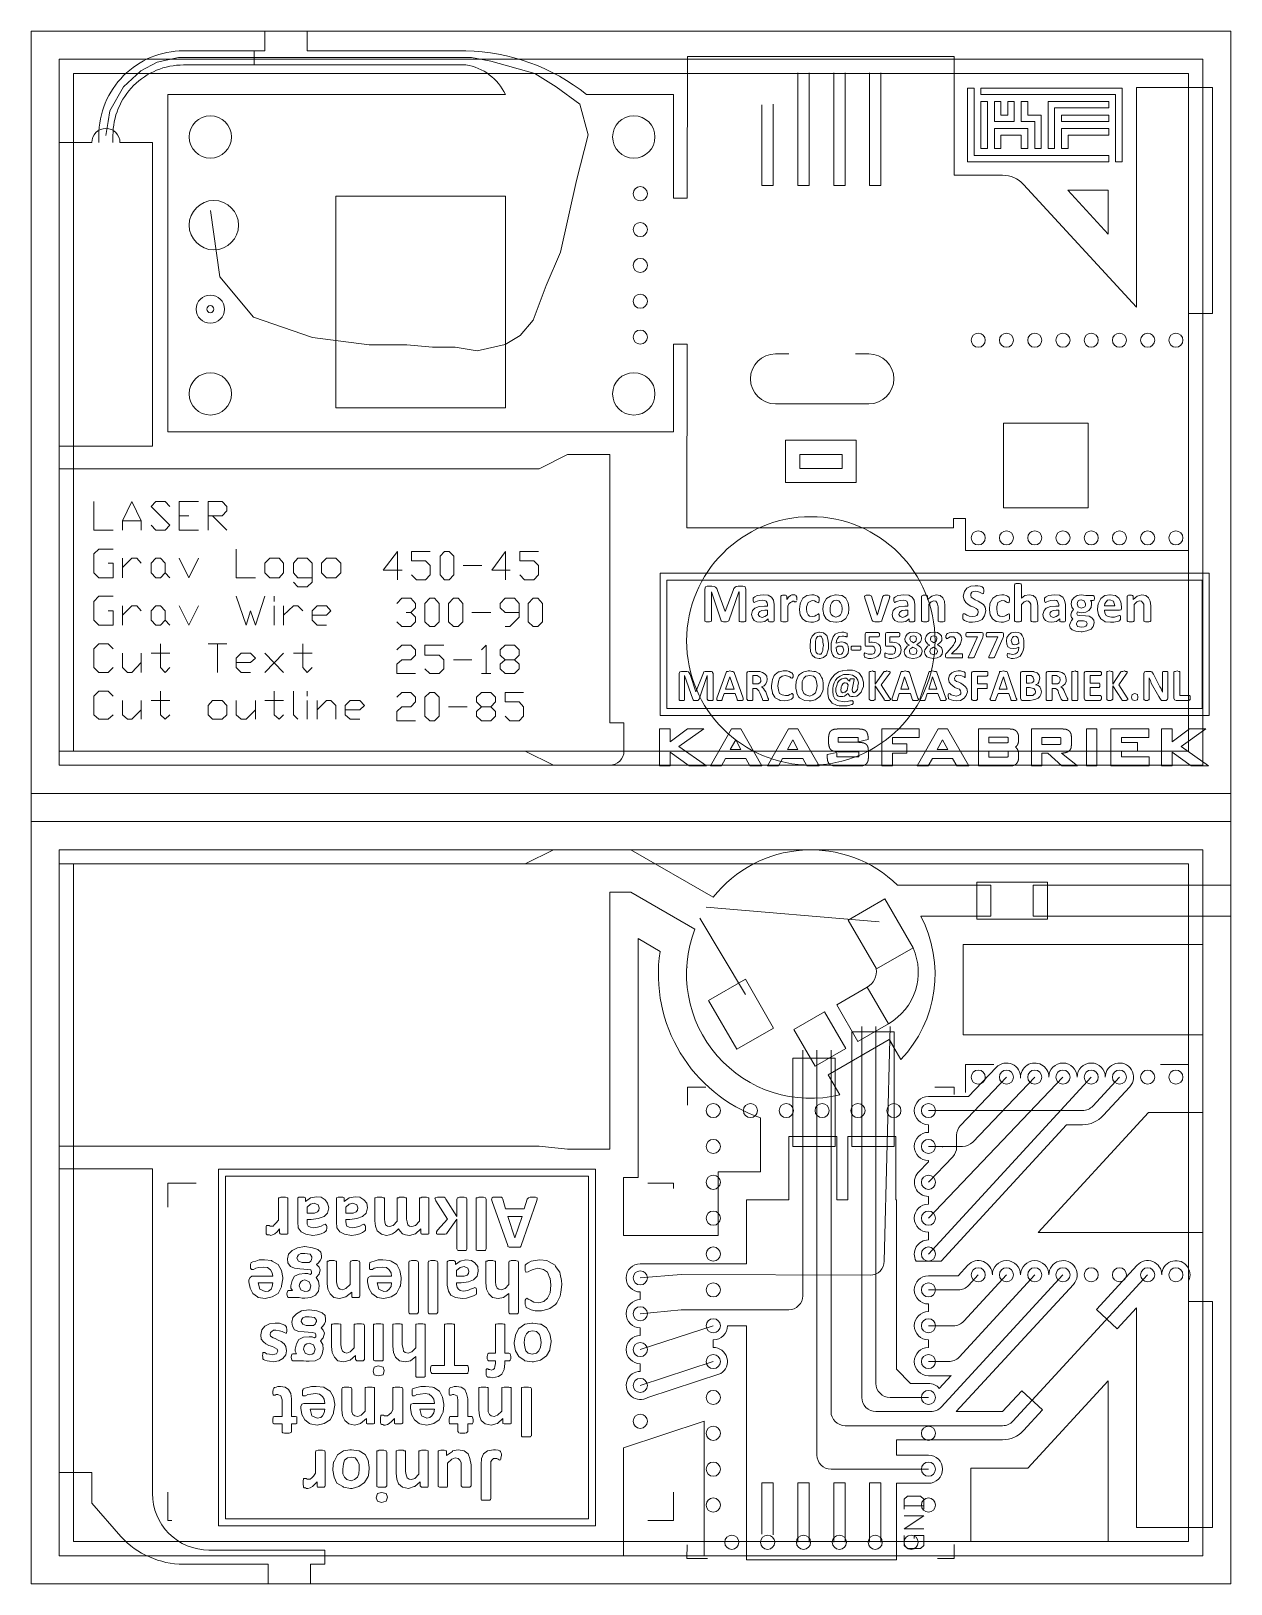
# Model space of a CAD drawing. Header units: millimetres. Extents: x 0 to 85, y -110 to 0.
import ezdxf

# ---------------------------------------------------------------- set-up
doc = ezdxf.new("R2010")
doc.units = ezdxf.units.MM
doc.header["$LTSCALE"] = 25.4
for name, color, linetype, lineweight in [('cutting', 7, 'Continuous', 5), ('engrave wires', 6, 'Continuous', 5), ('engraving', 3, 'Continuous', 5), ('helper', 1, 'Continuous', 5), ('writing', 5, 'Continuous', 5)]:
    doc.layers.add(name, color=color, linetype=linetype, lineweight=lineweight)

msp = doc.modelspace()

# ---------------------------------------------------------------- linework, layer by layer
at = {"layer": 'cutting'}
for p, q in [((58.43, -31.77), (58.43, -31.77)), ((46.45, -66.28), (46.5, -66.31)), ((60.85, -71.51), (61.62, -72.86)), ((58.43, -79.23), (58.43, -79.23))]:
    msp.add_line(p, q, dxfattribs=at)
for points in [[(0, 0), (0, -54), (85, -54), (85, 0)], [(76.3, -11.27), (76.3, -14.38), (73.44, -11.27)], [(0, -56), (0, -110), (85, -110), (85, -56)], [(83, -71.1), (66.04, -71.1), (66.04, -64.7), (83, -64.7)], [(83, -85.1), (71.34, -85.1), (79.16, -76.6), (83, -76.6)], [(76.3, -95.62), (70.62, -101.79), (66.57, -101.79), (66.57, -107), (76.3, -107)], [(47.68, -108), (47.68, -98.48), (41.98, -100.35), (41.98, -108)]]:
    msp.add_lwpolyline(points, close=True, dxfattribs=at)
for points in [[(16.56, 0), (16.56, -1.4), (15.8, -1.4), (15.8, -2.4), (30.8, -2.4, -0.250792), (33.6, -4.5), (9.7, -4.5), (9.7, -28.4), (45.5, -28.4), (45.5, -22.18), (46.47, -22.18), (46.45, -35.19), (65.35, -35.19), (65.35, -34.53), (66.2, -34.53), (66.2, -36.8), (82, -36.8), (82, -21), (82, -20), (83.7, -20), (83.7, -4), (78.3, -4), (78.3, -19.55), (70.3, -10.86, 0.209731), (68.82, -10.21), (65.39, -10.21), (65.4, -1.8), (61.45, -1.8), (61.45, -1.8), (50.45, -1.8), (50.45, -1.8), (46.5, -1.8), (46.49, -11.83), (45.5, -11.83), (45.5, -4.5), (39.35, -4.5, 0.165768), (30.8, -1.4), (19.56, -1.4), (19.56, 0)], [(16.19, -31), (2, -31), (2, -51), (35, -51), (37, -52), (41, -52), (41, -52, 0.414214), (42, -51), (42, -50), (42, -49), (41, -49), (41, -49), (41, -49), (41, -31), (41, -30), (38, -30), (36, -31), (16.19, -31)], [(19.8, -110), (19.8, -108.6), (20.8, -108.6), (20.8, -107.6), (12.6, -107.6, -0.414214), (8.6, -103.6), (8.6, -80.6), (2, -80.6), (2, -102.1), (4.3, -102.1), (4.3, -104.28), (4.3, -104.28), (6.37, -106.65, 0.21058), (10.8, -108.6), (16.8, -108.6), (16.8, -110)]]:
    msp.add_lwpolyline(points, format="xyb", dxfattribs=at)
for points in [[(6.3, -7.9), (8.6, -7.9), (8.6, -29.4), (2, -29.4), (2, -7.9), (4.3, -7.9, -1)], [(40.29, -58), (42.5, -58), (48.32, -61.36, -0.445794), (61.38, -60.5), (68, -60.5), (68, -62.7), (63.03, -62.7, -0.321376), (61.62, -72.86), (60.8, -71.44), (56.47, -73.94), (57.29, -75.36, -0.604975), (47.03, -63.62), (42.5, -61), (42.5, -61), (42.5, -61), (42.46, -61), (41, -61), (41, -62.77), (41, -79), (41, -79.2), (38, -79.2), (36, -79), (19.8, -79), (2, -79), (2, -59), (35, -59), (37, -58)], [(44.56, -65.19), (43, -64.29), (43, -81.2), (41.98, -81.2), (41.98, -85.32), (48.68, -85.32), (48.68, -80.8), (51.67, -80.8), (51.67, -76.99, -0.360396)], [(64.47, -87.13), (73.36, -77.47), (74.48, -77.47, 0.209731), (75.95, -76.82), (77.84, -74.78, 1.463475), (76.1, -74.1, 1), (74.1, -74.1, 1), (72.1, -74.1, 1.036199), (70.1, -74.17, 0.702967), (68.38, -73.41), (66.42, -75.47), (63.57, -75.47, 1), (63.57, -77.47), (63.57, -78.01, 1), (63.57, -80.01), (63.57, -80.1), (62.85, -80.86, 0.659692), (63.57, -82.55), (63.57, -83.09, 1), (63.57, -85.09), (63.57, -85.63, 0.57735), (62.7, -87.13)], [(71.65, -97.67), (70.3, -99.14, -0.209731), (68.82, -99.79), (61.3, -99.79), (61.3, -100.87), (63.57, -100.87, -1), (63.57, -102.87), (61.3, -102.87), (61.3, -108.3), (50.68, -108.3), (50.68, -91.71), (49.33, -91.71, -0.414214), (48.33, -92.71), (48.33, -93.25, -0.755777), (48.86, -95.1), (43.69, -96.79, -1.323142), (43.16, -94.94), (43.16, -94.4, -1), (43.16, -92.4), (43.16, -91.86, -1), (43.16, -89.86), (43.16, -89.32, -1), (43.16, -87.32), (50.68, -87.32), (50.68, -82.8), (53.67, -82.8), (53.67, -78.3), (57.07, -78.3), (57.07, -82.8), (57.5, -82.8), (57.5, -82.8), (57.85, -82.8), (57.85, -78.3), (61.25, -78.3), (61.25, -82.8), (61.3, -82.8), (61.3, -82.8), (61.3, -94.79), (62.3, -95.79), (63.57, -95.79, -0.2217), (64.34, -96.15), (65.17, -95.24, -0.020772), (65, -95.25), (63.57, -95.25, -1), (63.57, -93.25), (63.57, -92.71, -1), (63.57, -90.71), (63.57, -90.17, -1), (63.57, -88.17), (65.68, -88.17), (66.36, -87.42, -0.683305), (68.1, -88.1, -1), (70.1, -88.1, -1), (72.1, -88.1, -1.463475), (73.84, -88.78), (65.54, -97.79), (68.82, -97.79), (70.18, -96.32)], [(75.47, -90.56), (78.36, -87.42, -0.683305), (80.1, -88.1, -1.255394), (82, -88.54), (82, -89), (82, -90), (83.7, -90), (83.7, -106), (78.3, -106), (78.3, -90.45), (76.95, -91.92)]]:
    msp.add_lwpolyline(points, format="xyb", close=True, dxfattribs=at)
msp.add_lwpolyline([(85, -62.7), (71, -62.7), (71, -60.5), (85, -60.5)], dxfattribs=at)
msp.add_arc((63.57, -79.01), 1, 357.4782, 0, dxfattribs=at)
at = {"layer": 'engrave wires'}
for points in [[(67, -60.3), (72, -60.3), (72, -62.9), (67, -62.9)], [(58.15, -79.01), (58.15, -70.89), (61.15, -70.89), (61.15, -79.01)], [(53.97, -79.01), (53.97, -72.75), (56.97, -72.75), (56.97, -79.01)]]:
    msp.add_lwpolyline(points, close=True, dxfattribs=at)
at = {"layer": 'engraving'}
for points in [[(66.34, -9.27), (76.34, -9.27), (76.34, -8.81), (66.8, -8.81), (66.8, -4.04), (66.34, -4.04)], [(67.29, -4.5), (76.83, -4.5), (76.83, -9.27), (77.29, -9.27), (77.29, -4.04), (67.29, -4.04)], [(67.29, -4.99), (67.29, -8.31), (67.75, -8.31), (67.75, -4.99)], [(68.24, -4.99), (68.24, -6.41), (69.65, -6.41), (69.65, -4.99), (69.19, -4.99), (69.19, -5.95), (68.7, -5.95), (68.7, -4.99)], [(70.15, -4.99), (70.15, -6.41), (71.1, -6.41), (71.1, -8.31), (71.56, -8.31), (71.56, -5.95), (70.61, -5.95), (70.61, -4.99)], [(72.05, -4.99), (72.05, -8.31), (72.51, -8.31), (72.51, -5.45), (76.34, -5.45), (76.34, -4.99)], [(73, -5.95), (73, -6.41), (76.34, -6.41), (76.34, -5.95)], [(68.24, -6.9), (68.24, -8.31), (68.7, -8.31), (68.7, -7.37), (70.15, -7.37), (70.15, -8.31), (70.61, -8.31), (70.61, -6.9)], [(73, -6.9), (73, -8.31), (73.46, -8.31), (73.46, -7.37), (76.34, -7.37), (76.34, -6.9)], [(44.56, -38.4), (44.56, -48.48), (83.46, -48.48), (83.46, -38.4)], [(45.05, -38.89), (45.05, -47.99), (82.97, -47.99), (82.97, -38.89)], [(44.51, -52.06), (45.27, -52.06), (45.27, -51.08), (46.61, -52.06), (47.85, -52.06), (45.9, -50.68), (47.65, -49.43), (46.5, -49.43), (45.27, -50.36), (45.27, -49.43), (44.51, -49.43)], [(48.12, -52.06), (48.9, -52.06), (49.19, -51.53), (50.63, -51.53), (50.92, -52.06), (51.78, -52.06), (50.27, -49.43), (49.61, -49.43)], [(52.16, -52.06), (52.95, -52.06), (53.23, -51.53), (54.67, -51.53), (54.96, -52.06), (55.82, -52.06), (54.31, -49.43), (53.65, -49.43)], [(61.02, -52.06), (61.02, -51.14), (62.05, -51.14), (62.05, -50.5), (61.02, -50.5), (61.02, -50.05), (62.92, -50.05), (62.92, -49.43), (60.26, -49.43), (60.26, -52.06)], [(62.78, -52.06), (63.56, -52.06), (63.85, -51.53), (65.28, -51.53), (65.58, -52.06), (66.43, -52.06), (64.92, -49.43), (64.27, -49.43)], [(75.51, -52.06), (75.51, -49.43), (74.76, -49.43), (74.76, -52.06)], [(79.21, -52.06), (79.21, -51.42), (77.25, -51.42), (77.25, -51), (78.38, -51), (78.38, -50.39), (77.25, -50.39), (77.25, -50.04), (79.18, -50.04), (79.18, -49.43), (76.49, -49.43), (76.49, -52.06)], [(80.08, -52.06), (80.84, -52.06), (80.84, -51.08), (82.18, -52.06), (83.42, -52.06), (81.47, -50.68), (83.22, -49.43), (82.07, -49.43), (80.84, -50.36), (80.84, -49.43), (80.08, -49.43)], [(49.53, -50.9), (50.29, -50.9), (49.92, -50.2)], [(53.58, -50.9), (54.33, -50.9), (53.96, -50.2)], [(64.19, -50.9), (64.95, -50.9), (64.57, -50.2)], [(13.28, -80.63), (13.28, -105.88), (39.98, -105.88), (39.98, -80.63)], [(13.77, -81.11), (13.77, -105.39), (39.5, -105.39), (39.5, -81.11)]]:
    msp.add_lwpolyline(points, close=True, dxfattribs=at)
at = {"layer": 'engraving', "lineweight": 0}
for points in [[(49.18, -41.11), (48.62, -39.62), (48.57, -39.48), (48.49, -39.4), (48.38, -39.35), (48.22, -39.32), (47.9, -39.32), (47.77, -39.38), (47.72, -39.54), (47.72, -41.77), (47.72, -41.8), (47.77, -41.83), (47.82, -41.85), (47.96, -41.85), (48.06, -41.85), (48.14, -41.83), (48.2, -41.8), (48.2, -41.77), (48.2, -39.72), (48.89, -41.77), (48.91, -41.8), (48.97, -41.83), (49.05, -41.85), (49.15, -41.85), (49.26, -41.85), (49.34, -41.83), (49.39, -41.8), (49.42, -41.77), (50.14, -39.72), (50.17, -39.72), (50.17, -41.77), (50.17, -41.8), (50.19, -41.83), (50.27, -41.85), (50.41, -41.85), (50.51, -41.85), (50.59, -41.83), (50.62, -41.8), (50.64, -41.77), (50.64, -39.54), (50.62, -39.46), (50.59, -39.38), (50.54, -39.35), (50.43, -39.32), (50.09, -39.32), (49.95, -39.35), (49.87, -39.4), (49.79, -39.48), (49.74, -39.62), (49.74, -39.62)], [(67.5, -39.64), (67.5, -39.56), (67.47, -39.51), (67.47, -39.46), (67.45, -39.43), (67.37, -39.38), (67.23, -39.32), (67.07, -39.3), (66.89, -39.3), (66.57, -39.32), (66.3, -39.46), (66.12, -39.7), (66.04, -40.02), (66.09, -40.28), (66.22, -40.47), (66.38, -40.63), (66.57, -40.74), (66.78, -40.82), (66.94, -40.9), (67.07, -41), (67.1, -41.16), (67.07, -41.29), (66.99, -41.4), (66.89, -41.45), (66.7, -41.48), (66.46, -41.45), (66.28, -41.37), (66.14, -41.29), (66.06, -41.27), (66.04, -41.27), (66.01, -41.32), (66.01, -41.37), (66.01, -41.48), (66.01, -41.61), (66.04, -41.69), (66.12, -41.75), (66.28, -41.83), (66.46, -41.88), (66.7, -41.88), (67.07, -41.83), (67.37, -41.69), (67.55, -41.43), (67.63, -41.08), (67.58, -40.82), (67.47, -40.63), (67.29, -40.5), (67.1, -40.39), (66.89, -40.28), (66.73, -40.2), (66.59, -40.1), (66.57, -39.96), (66.57, -39.86), (66.65, -39.75), (66.75, -39.7), (66.89, -39.67), (67.07, -39.7), (67.23, -39.78), (67.37, -39.83), (67.42, -39.86), (67.47, -39.83), (67.47, -39.8), (67.5, -39.75)], [(70.16, -40.18), (70.16, -39.22), (70.14, -39.19), (70.11, -39.16), (70.03, -39.14), (69.92, -39.14), (69.79, -39.14), (69.71, -39.16), (69.68, -39.19), (69.66, -39.22), (69.66, -41.77), (69.68, -41.8), (69.71, -41.83), (69.79, -41.85), (69.92, -41.85), (70.03, -41.85), (70.11, -41.83), (70.14, -41.8), (70.16, -41.77), (70.16, -40.63), (70.35, -40.42), (70.54, -40.36), (70.67, -40.39), (70.75, -40.47), (70.83, -40.6), (70.83, -40.79), (70.83, -41.77), (70.85, -41.8), (70.88, -41.83), (70.96, -41.85), (71.07, -41.85), (71.2, -41.85), (71.28, -41.83), (71.31, -41.8), (71.31, -41.77), (71.31, -40.71), (71.28, -40.39), (71.17, -40.15), (70.99, -39.99), (70.7, -39.94), (70.4, -39.99)], [(52.22, -41.64), (52.22, -41.77), (52.24, -41.83), (52.3, -41.85), (52.43, -41.85), (52.56, -41.85), (52.62, -41.83), (52.64, -41.77), (52.64, -40.63), (52.59, -40.31), (52.46, -40.1), (52.22, -39.96), (51.87, -39.94), (51.66, -39.96), (51.44, -39.99), (51.28, -40.07), (51.2, -40.12), (51.15, -40.18), (51.15, -40.28), (51.15, -40.36), (51.18, -40.42), (51.2, -40.47), (51.23, -40.47), (51.31, -40.44), (51.44, -40.39), (51.6, -40.34), (51.82, -40.31), (51.98, -40.34), (52.08, -40.39), (52.14, -40.5), (52.16, -40.63), (52.16, -40.74), (51.98, -40.74), (51.95, -40.74), (51.58, -40.76), (51.28, -40.87), (51.1, -41.05), (51.04, -41.32), (51.1, -41.56), (51.23, -41.75), (51.42, -41.85), (51.68, -41.88), (51.98, -41.83)], [(55.84, -40.31), (55.84, -40.23), (55.84, -40.15), (55.81, -40.12), (55.78, -40.1), (55.7, -40.04), (55.6, -39.99), (55.46, -39.94), (55.3, -39.94), (54.96, -39.99), (54.67, -40.18), (54.51, -40.5), (54.48, -40.58), (54.43, -40.95), (54.43, -41), (54.48, -41.35), (54.64, -41.64), (54.91, -41.83), (55.25, -41.88), (55.44, -41.88), (55.6, -41.83), (55.7, -41.77), (55.78, -41.72), (55.84, -41.69), (55.84, -41.64), (55.84, -41.59), (55.84, -41.51), (55.84, -41.4), (55.84, -41.32), (55.81, -41.29), (55.78, -41.29), (55.73, -41.32), (55.62, -41.37), (55.52, -41.45), (55.33, -41.48), (55.14, -41.45), (55.04, -41.35), (54.96, -41.16), (54.93, -40.92), (54.93, -40.79), (55.04, -40.47), (55.33, -40.34), (55.49, -40.36), (55.62, -40.42), (55.7, -40.47), (55.76, -40.5), (55.81, -40.47)], [(57.73, -41.61), (57.89, -41.29), (57.91, -41.27), (57.94, -40.9), (57.94, -40.84), (57.89, -40.5), (57.73, -40.18), (57.46, -39.99), (57.41, -39.99), (57.04, -39.94), (56.98, -39.94), (56.64, -40.02), (56.34, -40.2), (56.34, -40.2), (56.16, -40.52), (56.13, -40.58), (56.1, -40.92), (56.1, -40.97), (56.16, -41.35), (56.32, -41.64), (56.61, -41.83), (56.64, -41.83), (57.01, -41.88), (57.06, -41.88), (57.41, -41.83)], [(57.04, -40.31), (57.22, -40.36), (57.35, -40.5), (57.43, -40.68), (57.46, -40.92), (57.43, -41.16), (57.35, -41.35), (57.22, -41.45), (57.01, -41.51), (56.82, -41.45), (56.69, -41.32), (56.61, -41.13), (56.61, -40.9), (56.64, -40.66), (56.72, -40.47), (56.85, -40.36)], [(59.94, -41.37), (59.94, -41.32), (59.54, -40.04), (59.51, -40.02), (59.49, -39.99), (59.41, -39.96), (59.27, -39.96), (59.17, -39.96), (59.09, -39.99), (59.06, -40.02), (59.03, -40.04), (59.03, -40.07), (59.06, -40.12), (59.06, -40.18), (59.59, -41.75), (59.62, -41.8), (59.67, -41.83), (59.78, -41.85), (59.94, -41.85), (60.1, -41.85), (60.2, -41.83), (60.26, -41.8), (60.28, -41.75), (60.82, -40.18), (60.82, -40.12), (60.82, -40.1), (60.84, -40.07), (60.84, -40.04), (60.82, -40.02), (60.79, -39.99), (60.71, -39.96), (60.6, -39.96), (60.47, -39.96), (60.42, -39.99), (60.36, -40.02), (60.34, -40.04), (59.96, -41.32)], [(62.2, -41.64), (62.2, -41.77), (62.2, -41.83), (62.25, -41.85), (62.39, -41.85), (62.52, -41.85), (62.57, -41.83), (62.6, -41.77), (62.6, -40.63), (62.55, -40.31), (62.41, -40.1), (62.17, -39.96), (61.83, -39.94), (61.62, -39.96), (61.4, -39.99), (61.24, -40.07), (61.16, -40.12), (61.11, -40.18), (61.11, -40.28), (61.11, -40.36), (61.14, -40.42), (61.16, -40.47), (61.19, -40.47), (61.27, -40.44), (61.4, -40.39), (61.56, -40.34), (61.8, -40.31), (61.93, -40.34), (62.04, -40.39), (62.09, -40.5), (62.12, -40.63), (62.12, -40.74), (61.96, -40.74), (61.91, -40.74), (61.54, -40.76), (61.24, -40.87), (61.08, -41.05), (61, -41.32), (61.06, -41.56), (61.19, -41.75), (61.4, -41.85), (61.64, -41.88), (61.96, -41.83)], [(63.96, -40.36), (64.09, -40.39), (64.17, -40.47), (64.22, -40.6), (64.25, -40.79), (64.25, -41.77), (64.25, -41.8), (64.3, -41.83), (64.38, -41.85), (64.49, -41.85), (64.62, -41.85), (64.68, -41.83), (64.73, -41.8), (64.73, -41.77), (64.73, -40.71), (64.7, -40.39), (64.6, -40.15), (64.41, -39.99), (64.12, -39.94), (63.8, -40.02), (63.51, -40.26), (63.51, -40.04), (63.51, -40.02), (63.45, -39.99), (63.4, -39.96), (63.29, -39.96), (63.19, -39.96), (63.13, -39.99), (63.11, -40.02), (63.08, -40.04), (63.08, -41.77), (63.11, -41.8), (63.13, -41.83), (63.21, -41.85), (63.32, -41.85), (63.45, -41.85), (63.53, -41.83), (63.56, -41.8), (63.59, -41.77), (63.59, -40.63), (63.77, -40.42)], [(69.31, -40.31), (69.31, -40.31), (69.31, -40.23), (69.28, -40.15), (69.28, -40.12), (69.26, -40.1), (69.18, -40.04), (69.07, -39.99), (68.91, -39.94), (68.78, -39.94), (68.41, -39.99), (68.14, -40.18), (67.95, -40.5), (67.93, -40.58), (67.9, -40.95), (67.9, -41), (67.95, -41.35), (68.11, -41.64), (68.38, -41.83), (68.72, -41.88), (68.88, -41.88), (69.04, -41.83), (69.18, -41.77), (69.26, -41.72), (69.28, -41.69), (69.31, -41.64), (69.31, -41.59), (69.31, -41.51), (69.31, -41.4), (69.31, -41.32), (69.28, -41.29), (69.26, -41.29), (69.18, -41.32), (69.1, -41.37), (68.96, -41.45), (68.8, -41.48), (68.62, -41.45), (68.49, -41.35), (68.43, -41.16), (68.41, -40.92), (68.41, -40.79), (68.49, -40.47), (68.78, -40.34), (68.96, -40.36), (69.07, -40.42), (69.15, -40.47), (69.23, -40.5), (69.28, -40.47)], [(72.88, -41.64), (72.88, -41.77), (72.88, -41.83), (72.96, -41.85), (73.07, -41.85), (73.2, -41.85), (73.25, -41.83), (73.28, -41.77), (73.28, -40.63), (73.22, -40.31), (73.09, -40.1), (72.85, -39.96), (72.51, -39.94), (72.29, -39.96), (72.08, -39.99), (71.92, -40.07), (71.84, -40.12), (71.79, -40.18), (71.79, -40.28), (71.79, -40.28), (71.79, -40.36), (71.81, -40.42), (71.84, -40.47), (71.87, -40.47), (71.95, -40.44), (72.08, -40.39), (72.24, -40.34), (72.48, -40.31), (72.64, -40.34), (72.72, -40.39), (72.77, -40.5), (72.8, -40.63), (72.8, -40.74), (72.64, -40.74), (72.59, -40.74), (72.21, -40.76), (71.92, -40.87), (71.76, -41.05), (71.68, -41.32), (71.73, -41.56), (71.87, -41.75), (72.08, -41.85), (72.32, -41.88), (72.64, -41.83)], [(74.93, -41.05), (75.09, -40.84), (75.12, -40.58), (75.12, -40.44), (75.04, -40.34), (75.25, -40.34), (75.3, -40.31), (75.33, -40.18), (75.3, -40.02), (75.25, -39.99), (74.72, -39.99), (74.56, -39.96), (74.4, -39.94), (74.1, -39.99), (73.89, -40.12), (73.73, -40.31), (73.68, -40.58), (73.73, -40.82), (73.84, -40.97), (73.7, -41.16), (73.65, -41.37), (73.7, -41.53), (73.81, -41.64), (73.7, -41.75), (73.65, -41.85), (73.6, -41.96), (73.57, -42.09), (73.62, -42.28), (73.76, -42.41), (74.02, -42.52), (74.4, -42.55), (74.45, -42.55), (74.8, -42.49), (75.09, -42.36), (75.25, -42.17), (75.3, -41.93), (75.28, -41.72), (75.14, -41.56), (74.96, -41.45), (74.69, -41.43), (74.26, -41.4), (74.13, -41.37), (74.08, -41.27), (74.1, -41.19), (74.13, -41.13), (74.26, -41.19), (74.4, -41.21), (74.72, -41.16)], [(74.4, -40.87), (74.18, -40.79), (74.1, -40.58), (74.13, -40.47), (74.18, -40.36), (74.26, -40.31), (74.4, -40.28), (74.61, -40.36), (74.69, -40.58), (74.69, -40.68), (74.64, -40.79), (74.53, -40.84)], [(76.53, -41.51), (76.31, -41.48), (76.15, -41.4), (76.07, -41.24), (76.05, -41.03), (77.11, -41.03), (77.22, -41), (77.25, -40.87), (77.25, -40.79), (77.19, -40.44), (77.06, -40.18), (76.82, -39.99), (76.79, -39.99), (76.45, -39.94), (76.42, -39.94), (76.07, -39.99), (75.78, -40.2), (75.62, -40.52), (75.59, -40.58), (75.54, -40.92), (75.54, -41), (75.62, -41.35), (75.78, -41.64), (76.07, -41.83), (76.1, -41.85), (76.47, -41.88), (76.71, -41.88), (76.93, -41.83), (77.06, -41.8), (77.14, -41.75), (77.14, -41.72), (77.17, -41.69), (77.17, -41.64), (77.17, -41.56), (77.17, -41.48), (77.17, -41.43), (77.14, -41.4), (77.11, -41.4), (77.03, -41.43), (76.93, -41.45), (76.74, -41.51)], [(76.42, -40.28), (76.69, -40.39), (76.77, -40.71), (76.05, -40.71), (76.07, -40.55), (76.15, -40.42), (76.26, -40.31)], [(78.52, -40.36), (78.66, -40.39), (78.74, -40.47), (78.82, -40.6), (78.82, -40.79), (78.82, -41.77), (78.84, -41.8), (78.87, -41.83), (78.95, -41.85), (79.06, -41.85), (79.19, -41.85), (79.27, -41.83), (79.3, -41.8), (79.32, -41.77), (79.32, -40.71), (79.27, -40.39), (79.16, -40.15), (78.98, -39.99), (78.68, -39.94), (78.36, -40.02), (78.07, -40.26), (78.07, -40.04), (78.07, -40.02), (78.02, -39.99), (77.96, -39.96), (77.86, -39.96), (77.75, -39.96), (77.7, -39.99), (77.67, -40.02), (77.64, -40.04), (77.64, -41.77), (77.67, -41.8), (77.7, -41.83), (77.78, -41.85), (77.91, -41.85), (78.02, -41.85), (78.1, -41.83), (78.12, -41.8), (78.15, -41.77), (78.15, -40.63), (78.34, -40.42)], [(52.16, -41.03), (52.16, -41.35), (51.98, -41.48), (51.79, -41.53), (51.6, -41.48), (51.52, -41.32), (51.55, -41.19), (51.63, -41.11), (51.76, -41.05), (51.98, -41.03)], [(62.12, -41.03), (62.12, -41.35), (61.93, -41.48), (61.75, -41.53), (61.56, -41.48), (61.48, -41.32), (61.51, -41.19), (61.59, -41.11), (61.72, -41.05), (61.93, -41.03)], [(72.8, -41.03), (72.8, -41.35), (72.61, -41.48), (72.43, -41.53), (72.24, -41.48), (72.16, -41.32), (72.19, -41.19), (72.27, -41.11), (72.4, -41.05), (72.61, -41.03)], [(74.21, -41.77), (74.56, -41.77), (74.74, -41.83), (74.82, -41.96), (74.8, -42.07), (74.72, -42.15), (74.61, -42.2), (74.42, -42.23), (74.13, -42.17), (74.05, -42.01), (74.05, -41.96), (74.08, -41.91), (74.13, -41.83)], [(56.34, -44.2), (56.37, -44.14), (56.45, -43.9), (56.48, -43.77), (56.48, -43.5), (56.48, -43.37), (56.45, -43.11), (56.45, -43.08), (56.37, -42.81), (56.16, -42.65), (56.13, -42.63), (55.86, -42.57), (55.81, -42.57), (55.54, -42.65), (55.36, -42.84), (55.33, -42.87), (55.22, -43.13), (55.22, -43.24), (55.2, -43.5), (55.2, -43.64), (55.22, -43.9), (55.22, -43.96), (55.33, -44.2), (55.52, -44.38), (55.57, -44.41), (55.84, -44.44), (55.89, -44.44), (56.13, -44.38), (56.16, -44.36)], [(55.84, -42.87), (55.94, -42.87), (56, -42.92), (56.05, -43), (56.08, -43.13), (56.1, -43.29), (56.13, -43.53), (56.1, -43.72), (56.1, -43.88), (56.05, -43.98), (56, -44.09), (55.94, -44.14), (55.84, -44.14), (55.7, -44.12), (55.62, -44.01), (55.57, -43.82), (55.57, -43.77), (55.57, -43.5), (55.57, -43.48), (55.57, -43.21), (55.62, -43.03), (55.7, -42.89)], [(57.81, -42.84), (57.81, -42.76), (57.81, -42.73), (57.81, -42.68), (57.81, -42.65), (57.78, -42.65), (57.73, -42.63), (57.65, -42.6), (57.57, -42.57), (57.46, -42.57), (57.43, -42.57), (57.17, -42.63), (56.96, -42.73), (56.82, -42.92), (56.74, -43.13), (56.69, -43.37), (56.69, -43.58), (56.69, -43.82), (56.72, -44.04), (56.8, -44.2), (56.9, -44.33), (57.06, -44.41), (57.28, -44.44), (57.3, -44.44), (57.57, -44.38), (57.75, -44.25), (57.89, -44.06), (57.91, -43.8), (57.89, -43.58), (57.81, -43.42), (57.81, -43.42), (57.65, -43.32), (57.41, -43.26), (57.3, -43.29), (57.2, -43.32), (57.12, -43.34), (57.04, -43.37), (57.06, -43.19), (57.14, -43.03), (57.25, -42.89), (57.46, -42.87), (57.57, -42.87), (57.65, -42.89), (57.73, -42.89), (57.75, -42.92), (57.78, -42.92), (57.81, -42.89)], [(59.59, -43.29), (59.49, -43.29), (59.38, -43.32), (59.38, -42.92), (60.04, -42.92), (60.07, -42.89), (60.1, -42.76), (60.1, -42.68), (60.07, -42.65), (60.04, -42.63), (60.04, -42.6), (59.17, -42.6), (59.11, -42.63), (59.09, -42.71), (59.09, -43.5), (59.11, -43.56), (59.17, -43.58), (59.3, -43.58), (59.43, -43.58), (59.62, -43.58), (59.72, -43.64), (59.78, -43.74), (59.8, -43.85), (59.78, -43.98), (59.72, -44.09), (59.59, -44.14), (59.46, -44.14), (59.3, -44.14), (59.19, -44.09), (59.11, -44.06), (59.06, -44.04), (59.03, -44.06), (59.03, -44.09), (59.01, -44.12), (59.01, -44.2), (59.01, -44.25), (59.03, -44.3), (59.03, -44.33), (59.06, -44.36), (59.11, -44.38), (59.19, -44.41), (59.33, -44.44), (59.49, -44.44), (59.51, -44.44), (59.78, -44.41), (59.99, -44.28), (60.15, -44.09), (60.2, -43.82), (60.15, -43.58), (60.04, -43.42), (59.86, -43.34)], [(60.47, -44.2), (60.47, -44.25), (60.47, -44.3), (60.47, -44.33), (60.5, -44.36), (60.55, -44.38), (60.63, -44.41), (60.79, -44.44), (60.92, -44.44), (60.98, -44.44), (61.22, -44.41), (61.46, -44.28), (61.59, -44.09), (61.64, -43.82), (61.59, -43.58), (61.48, -43.42), (61.3, -43.34), (61.03, -43.29), (60.92, -43.29), (60.84, -43.32), (60.84, -42.92), (61.48, -42.92), (61.51, -42.89), (61.54, -42.76), (61.54, -42.68), (61.51, -42.65), (61.51, -42.63), (61.48, -42.6), (60.63, -42.6), (60.55, -42.63), (60.52, -42.71), (60.52, -43.5), (60.55, -43.56), (60.55, -43.56), (60.6, -43.58), (60.74, -43.58), (60.87, -43.58), (61.06, -43.58), (61.16, -43.64), (61.24, -43.74), (61.24, -43.85), (61.22, -43.98), (61.16, -44.09), (61.06, -44.14), (60.9, -44.14), (60.74, -44.14), (60.63, -44.09), (60.55, -44.06), (60.5, -44.04), (60.5, -44.06), (60.47, -44.09), (60.47, -44.12)], [(63.05, -42.84), (62.95, -42.71), (62.76, -42.6), (62.52, -42.57), (62.25, -42.6), (62.07, -42.71), (61.96, -42.87), (61.91, -43.05), (61.93, -43.21), (61.99, -43.32), (62.09, -43.42), (62.23, -43.5), (62.07, -43.58), (62.07, -43.58), (61.96, -43.72), (61.88, -43.82), (61.85, -43.98), (61.91, -44.17), (62.01, -44.33), (62.2, -44.41), (62.47, -44.44), (62.49, -44.44), (62.76, -44.41), (62.97, -44.3), (63.08, -44.14), (63.13, -43.93), (63.11, -43.8), (63.03, -43.66), (62.92, -43.56), (62.76, -43.45), (62.89, -43.37), (63, -43.26), (63.05, -43.16), (63.08, -43.03)], [(62.52, -43.34), (62.41, -43.26), (62.33, -43.21), (62.28, -43.13), (62.25, -43.05), (62.31, -42.89), (62.49, -42.84), (62.6, -42.87), (62.68, -42.89), (62.71, -42.97), (62.73, -43.05), (62.68, -43.21)], [(64.49, -42.84), (64.38, -42.71), (64.22, -42.6), (63.96, -42.57), (63.69, -42.6), (63.51, -42.71), (63.4, -42.87), (63.35, -43.05), (63.37, -43.21), (63.43, -43.32), (63.53, -43.42), (63.67, -43.5), (63.51, -43.58), (63.4, -43.72), (63.32, -43.82), (63.29, -43.98), (63.35, -44.17), (63.45, -44.33), (63.67, -44.41), (63.93, -44.44), (64.2, -44.41), (64.41, -44.3), (64.54, -44.14), (64.57, -43.93), (64.54, -43.8), (64.49, -43.66), (64.36, -43.56), (64.22, -43.45), (64.36, -43.37), (64.44, -43.26), (64.52, -43.16), (64.52, -43.03)], [(63.96, -43.34), (63.85, -43.26), (63.77, -43.21), (63.72, -43.13), (63.72, -43.05), (63.77, -42.89), (63.93, -42.84), (64.04, -42.87), (64.12, -42.89), (64.17, -42.97), (64.17, -43.05), (64.12, -43.21)], [(65.26, -42.92), (65.37, -42.92), (65.42, -42.97), (65.48, -43.05), (65.48, -43.13), (65.48, -43.24), (65.42, -43.34), (65.34, -43.5), (65.18, -43.69), (64.89, -44.01), (64.84, -44.06), (64.81, -44.12), (64.78, -44.17), (64.78, -44.25), (64.78, -44.33), (64.81, -44.38), (64.84, -44.41), (64.89, -44.41), (65.93, -44.41), (65.96, -44.41), (65.98, -44.38), (65.98, -44.33), (65.98, -44.25), (65.98, -44.2), (65.98, -44.14), (65.96, -44.12), (65.93, -44.12), (65.21, -44.12), (65.42, -43.9), (65.53, -43.8), (65.69, -43.61), (65.85, -43.4), (65.9, -43.21), (65.93, -43.05), (65.88, -42.87), (65.8, -42.71), (65.61, -42.6), (65.37, -42.57), (65.18, -42.6), (65.05, -42.63), (64.92, -42.68), (64.86, -42.73), (64.84, -42.76), (64.84, -42.79), (64.81, -42.81), (64.81, -42.87), (64.81, -42.95), (64.84, -43), (64.84, -43.03), (64.86, -43.05), (64.92, -43.03), (65, -42.97), (65.1, -42.92)], [(67.34, -42.6), (66.28, -42.6), (66.25, -42.63), (66.25, -42.65), (66.22, -42.71), (66.22, -42.76), (66.25, -42.89), (66.28, -42.92), (67.05, -42.92), (66.41, -44.33), (66.38, -44.38), (66.41, -44.41), (66.49, -44.41), (66.59, -44.41), (66.67, -44.41), (66.75, -44.41), (66.78, -44.38), (66.81, -44.36), (67.39, -43), (67.42, -42.95), (67.42, -42.89), (67.45, -42.84), (67.45, -42.76), (67.45, -42.68), (67.42, -42.63), (67.39, -42.63)], [(68.8, -42.6), (67.71, -42.6), (67.71, -42.63), (67.69, -42.65), (67.66, -42.71), (67.66, -42.76), (67.69, -42.89), (67.71, -42.92), (68.49, -42.92), (67.85, -44.33), (67.85, -44.38), (67.85, -44.41), (67.93, -44.41), (68.03, -44.41), (68.14, -44.41), (68.19, -44.41), (68.22, -44.38), (68.25, -44.36), (68.83, -43), (68.86, -42.95), (68.88, -42.89), (68.88, -42.84), (68.88, -42.76), (68.88, -42.68), (68.86, -42.63), (68.83, -42.63)], [(69.55, -44.17), (69.42, -44.14), (69.34, -44.12), (69.26, -44.12), (69.2, -44.09), (69.18, -44.09), (69.18, -44.12), (69.15, -44.17), (69.15, -44.25), (69.18, -44.3), (69.18, -44.36), (69.23, -44.38), (69.31, -44.41), (69.42, -44.44), (69.55, -44.44), (69.58, -44.44), (69.84, -44.41), (70.06, -44.28), (70.19, -44.09), (70.27, -43.88), (70.32, -43.66), (70.32, -43.42), (70.32, -43.19), (70.3, -43), (70.22, -42.81), (70.11, -42.68), (69.95, -42.6), (69.71, -42.57), (69.71, -42.57), (69.44, -42.63), (69.26, -42.76), (69.12, -42.95), (69.1, -43.19), (69.12, -43.42), (69.2, -43.61), (69.36, -43.72), (69.63, -43.74), (69.82, -43.72), (69.98, -43.64), (69.95, -43.85), (69.87, -44.01), (69.74, -44.12)], [(69.68, -43.48), (69.58, -43.45), (69.5, -43.4), (69.47, -43.29), (69.44, -43.16), (69.47, -43.05), (69.52, -42.95), (69.6, -42.89), (69.71, -42.87), (69.82, -42.89), (69.9, -42.97), (69.95, -43.13), (69.98, -43.37), (69.84, -43.45)], [(57.33, -43.56), (57.43, -43.58), (57.51, -43.64), (57.54, -43.72), (57.57, -43.85), (57.54, -43.96), (57.49, -44.06), (57.41, -44.14), (57.3, -44.17), (57.2, -44.14), (57.12, -44.06), (57.06, -43.9), (57.04, -43.64), (57.12, -43.61), (57.17, -43.58), (57.25, -43.56)], [(58.79, -43.72), (58.79, -43.82), (58.79, -43.82), (58.74, -43.85), (58.74, -43.85), (58.15, -43.85), (58.1, -43.82), (58.1, -43.82), (58.1, -43.72), (58.1, -43.72), (58.1, -43.61), (58.1, -43.61), (58.15, -43.56), (58.15, -43.56), (58.74, -43.56), (58.77, -43.58), (58.77, -43.58), (58.79, -43.61), (58.79, -43.61), (58.79, -43.64), (58.79, -43.64), (58.79, -43.72), (58.79, -43.72), (58.79, -43.72)], [(62.47, -43.64), (62.6, -43.72), (62.71, -43.77), (62.76, -43.85), (62.76, -43.96), (62.71, -44.12), (62.49, -44.17), (62.28, -44.12), (62.23, -43.96), (62.23, -43.85), (62.28, -43.77), (62.36, -43.72)], [(63.93, -43.64), (64.04, -43.72), (64.14, -43.77), (64.2, -43.85), (64.22, -43.96), (64.14, -44.12), (63.93, -44.17), (63.75, -44.12), (63.67, -43.96), (63.69, -43.85), (63.72, -43.77), (63.8, -43.72)], [(47.1, -46.8), (46.68, -45.59), (46.68, -45.59), (46.61, -45.47), (46.57, -45.4), (46.45, -45.36), (46.34, -45.36), (46.07, -45.36), (45.96, -45.4), (45.92, -45.51), (45.92, -47.33), (45.92, -47.37), (45.96, -47.41), (46, -47.41), (46.11, -47.41), (46.23, -47.41), (46.26, -47.41), (46.3, -47.37), (46.3, -47.33), (46.3, -45.66), (46.87, -47.33), (46.91, -47.37), (46.95, -47.41), (47.02, -47.41), (47.1, -47.41), (47.18, -47.41), (47.25, -47.41), (47.29, -47.37), (47.33, -47.33), (47.9, -45.66), (47.9, -47.33), (47.94, -47.37), (47.94, -47.41), (48.01, -47.41), (48.13, -47.41), (48.2, -47.41), (48.28, -47.41), (48.32, -47.37), (48.32, -47.33), (48.32, -45.51), (48.28, -45.43), (48.28, -45.4), (48.2, -45.36), (48.13, -45.36), (47.86, -45.36), (47.75, -45.36), (47.67, -45.4), (47.63, -45.47), (47.59, -45.59), (47.59, -45.59)], [(49.49, -45.32), (49.38, -45.36), (49.3, -45.36), (49.27, -45.36), (49.23, -45.43), (48.58, -47.26), (48.58, -47.33), (48.58, -47.37), (48.62, -47.41), (48.73, -47.41), (48.85, -47.41), (48.92, -47.41), (48.96, -47.37), (48.96, -47.33), (49.11, -46.92), (49.87, -46.92), (50.03, -47.33), (50.03, -47.37), (50.06, -47.41), (50.14, -47.41), (50.25, -47.41), (50.37, -47.41), (50.44, -47.37), (50.44, -47.33), (50.44, -47.26), (49.8, -45.43), (49.76, -45.4), (49.72, -45.36), (49.65, -45.36)], [(49.19, -46.61), (49.49, -45.74), (49.8, -46.61)], [(52, -45.55), (51.81, -45.43), (51.62, -45.36), (51.51, -45.36), (51.39, -45.36), (50.86, -45.36), (50.75, -45.4), (50.71, -45.47), (50.71, -47.33), (50.75, -47.37), (50.75, -47.41), (50.82, -47.41), (50.94, -47.41), (51.01, -47.41), (51.09, -47.41), (51.13, -47.37), (51.13, -47.33), (51.13, -46.57), (51.28, -46.57), (51.39, -46.57), (51.47, -46.65), (51.55, -46.73), (51.62, -46.88), (51.81, -47.33), (51.81, -47.37), (51.85, -47.41), (51.89, -47.41), (52, -47.41), (52.15, -47.41), (52.19, -47.41), (52.23, -47.37), (52.23, -47.33), (52.23, -47.3), (52.19, -47.22), (52.04, -46.8), (51.96, -46.69), (51.89, -46.57), (51.81, -46.5), (51.81, -46.5), (51.74, -46.46), (51.93, -46.38), (52.04, -46.23), (52.12, -46.08), (52.15, -45.93), (52.12, -45.7)], [(51.51, -46.23), (51.13, -46.23), (51.13, -45.66), (51.32, -45.66), (51.43, -45.66), (51.51, -45.7), (51.66, -45.78), (51.7, -45.97), (51.7, -46.08), (51.62, -46.16), (51.51, -46.23), (51.36, -46.23), (51.13, -46.23)], [(53.45, -47.07), (53.22, -47.03), (53.03, -46.92), (52.95, -46.69), (52.91, -46.38), (52.95, -46.08), (53.03, -45.85), (53.22, -45.7), (53.41, -45.66), (53.6, -45.7), (53.75, -45.74), (53.83, -45.81), (53.9, -45.85), (53.94, -45.85), (53.94, -45.81), (53.98, -45.74), (53.98, -45.66), (53.98, -45.59), (53.94, -45.55), (53.94, -45.51), (53.9, -45.47), (53.83, -45.43), (53.71, -45.36), (53.56, -45.32), (53.41, -45.32), (53.29, -45.32), (53.03, -45.4), (52.95, -45.4), (52.72, -45.59), (52.65, -45.66), (52.65, -45.66), (52.53, -45.93), (52.5, -46.08), (52.46, -46.38), (52.46, -46.57), (52.53, -46.84), (52.53, -46.92), (52.69, -47.18), (52.72, -47.22), (52.99, -47.37), (53.07, -47.41), (53.37, -47.45), (53.56, -47.41), (53.75, -47.37), (53.86, -47.33), (53.94, -47.26), (53.94, -47.22), (53.98, -47.22), (53.98, -47.14), (53.98, -47.11), (53.98, -46.99), (53.94, -46.95), (53.94, -46.92), (53.9, -46.92), (53.86, -46.95), (53.75, -46.99), (53.64, -47.07)], [(55.88, -47.14), (55.92, -47.07), (56.07, -46.8), (56.11, -46.65), (56.11, -46.35), (56.11, -46.16), (56.07, -45.89), (56.03, -45.81), (55.88, -45.55), (55.84, -45.51), (55.57, -45.36), (55.46, -45.36), (55.16, -45.32), (55.04, -45.32), (54.74, -45.4), (54.66, -45.43), (54.43, -45.59), (54.43, -45.59), (54.36, -45.66), (54.24, -45.93), (54.21, -46.08), (54.17, -46.38), (54.17, -46.57), (54.24, -46.84), (54.24, -46.92), (54.4, -47.18), (54.43, -47.22), (54.7, -47.37), (54.81, -47.41), (55.12, -47.45), (55.27, -47.45), (55.54, -47.37), (55.61, -47.33)], [(55.16, -45.66), (55.42, -45.7), (55.57, -45.85), (55.65, -46.08), (55.69, -46.38), (55.65, -46.65), (55.57, -46.88), (55.38, -47.03), (55.16, -47.11), (54.89, -47.03), (54.74, -46.92), (54.62, -46.65), (54.62, -46.38), (54.62, -46.08), (54.74, -45.85), (54.89, -45.7)], [(58.16, -45.89), (58.04, -45.89), (58.01, -45.93), (58.01, -46.04), (57.89, -45.97), (57.82, -45.89), (57.74, -45.85), (57.63, -45.85), (57.44, -45.89), (57.25, -46), (57.13, -46.16), (57.09, -46.35), (57.02, -46.54), (57.02, -46.69), (57.02, -46.8), (57.06, -46.92), (57.06, -46.92), (57.09, -47.03), (57.17, -47.11), (57.28, -47.14), (57.4, -47.14), (57.51, -47.14), (57.63, -47.11), (57.74, -47.03), (57.85, -46.92), (57.93, -47.03), (58.01, -47.11), (58.12, -47.14), (58.23, -47.14), (58.5, -47.11), (58.65, -46.99), (58.8, -46.84), (58.88, -46.65), (58.96, -46.42), (58.96, -46.19), (58.96, -46.12), (58.88, -45.81), (58.88, -45.78), (58.69, -45.51), (58.65, -45.47), (58.35, -45.32), (58.2, -45.28), (57.85, -45.28), (57.82, -45.28), (57.51, -45.32), (57.47, -45.32), (57.21, -45.4), (56.94, -45.59), (56.94, -45.59), (56.75, -45.78), (56.6, -46), (56.52, -46.27), (56.45, -46.54), (56.45, -46.8), (56.45, -46.92), (56.49, -47.22), (56.52, -47.3), (56.68, -47.52), (56.75, -47.6), (57.06, -47.75), (57.25, -47.79), (57.55, -47.79), (57.82, -47.79), (58.01, -47.75), (58.12, -47.71), (58.2, -47.71), (58.2, -47.68), (58.23, -47.64), (58.23, -47.6), (58.23, -47.56), (58.23, -47.49), (58.2, -47.45), (58.2, -47.41), (58.12, -47.45), (58.01, -47.45), (57.82, -47.49), (57.59, -47.52), (57.51, -47.49), (57.21, -47.45), (56.94, -47.3), (56.83, -47.07), (56.79, -46.76), (56.79, -46.57), (56.83, -46.38), (56.9, -46.16), (56.98, -45.97), (57.13, -45.81), (57.32, -45.7), (57.55, -45.59), (57.82, -45.59), (57.55, -45.59), (57.82, -45.59), (57.93, -45.59), (58.2, -45.62), (58.46, -45.78), (58.58, -45.97), (58.61, -46.19), (58.58, -46.35), (58.58, -46.5), (58.54, -46.65), (58.46, -46.76), (58.39, -46.84), (58.31, -46.88), (58.2, -46.8), (58.16, -46.65), (58.31, -45.93), (58.31, -45.89), (58.27, -45.89), (58.23, -45.89)], [(57.51, -46.88), (57.4, -46.8), (57.36, -46.65), (57.4, -46.57), (57.4, -46.46), (57.44, -46.35), (57.51, -46.23), (57.59, -46.16), (57.66, -46.16), (57.78, -46.19), (57.89, -46.31), (57.82, -46.69), (57.74, -46.76), (57.66, -46.84), (57.59, -46.84)], [(59.6, -45.32), (59.49, -45.36), (59.41, -45.36), (59.37, -45.4), (59.37, -47.33), (59.41, -47.37), (59.49, -47.41), (59.6, -47.41), (59.68, -47.41), (59.75, -47.37), (59.79, -47.37), (59.79, -47.33), (59.79, -46.38), (60.44, -47.33), (60.44, -47.37), (60.51, -47.41), (60.67, -47.41), (60.78, -47.41), (60.86, -47.37), (60.89, -47.37), (60.89, -47.33), (60.89, -47.3), (60.82, -47.22), (60.21, -46.31), (60.21, -46.31), (60.78, -45.55), (60.86, -45.47), (60.86, -45.4), (60.82, -45.36), (60.74, -45.36), (60.63, -45.32), (60.55, -45.36), (60.48, -45.36), (60.44, -45.36), (60.4, -45.4), (59.79, -46.27), (59.79, -45.4), (59.79, -45.36), (59.75, -45.36), (59.68, -45.36)], [(62.22, -45.43), (62.19, -45.4), (62.15, -45.36), (62.07, -45.36), (61.92, -45.32), (61.77, -45.36), (61.69, -45.36), (61.65, -45.36), (61.62, -45.43), (61.01, -47.26), (60.97, -47.33), (61.01, -47.37), (61.05, -47.41), (61.16, -47.41), (61.27, -47.41), (61.35, -47.41), (61.39, -47.37), (61.39, -47.33), (61.5, -46.92), (62.3, -46.92), (62.41, -47.33), (62.45, -47.37), (62.49, -47.41), (62.53, -47.41), (62.68, -47.41), (62.79, -47.41), (62.87, -47.37), (62.87, -47.33), (62.83, -47.26)], [(61.62, -46.61), (61.88, -45.74), (62.19, -46.61)], [(64.16, -45.43), (64.16, -45.4), (64.12, -45.36), (64.01, -45.36), (63.86, -45.32), (63.74, -45.36), (63.67, -45.36), (63.63, -45.36), (63.59, -45.43), (62.98, -47.26), (62.95, -47.33), (62.95, -47.37), (63.02, -47.41), (63.14, -47.41), (63.25, -47.41), (63.29, -47.41), (63.33, -47.37), (63.36, -47.33), (63.48, -46.92), (64.24, -46.92), (64.39, -47.33), (64.39, -47.37), (64.43, -47.41), (64.5, -47.41), (64.66, -47.41), (64.77, -47.41), (64.81, -47.37), (64.85, -47.33), (64.81, -47.26)], [(63.59, -46.61), (63.86, -45.74), (64.16, -46.61)], [(66.18, -45.62), (66.18, -45.62), (66.18, -45.55), (66.18, -45.47), (66.14, -45.43), (66.1, -45.4), (65.99, -45.36), (65.84, -45.32), (65.68, -45.32), (65.42, -45.36), (65.23, -45.47), (65.07, -45.62), (65, -45.89), (65.04, -46.12), (65.15, -46.27), (65.3, -46.38), (65.45, -46.5), (65.61, -46.57), (65.76, -46.61), (65.84, -46.73), (65.87, -46.84), (65.87, -46.95), (65.8, -47.03), (65.68, -47.07), (65.57, -47.11), (65.34, -47.07), (65.19, -47.03), (65.11, -46.95), (65.04, -46.92), (65, -46.95), (64.96, -47.03), (64.96, -47.11), (65, -47.22), (65, -47.3), (65.07, -47.33), (65.19, -47.37), (65.34, -47.41), (65.57, -47.45), (65.84, -47.41), (66.1, -47.26), (66.25, -47.07), (66.33, -46.8), (66.29, -46.57), (66.18, -46.42), (66.03, -46.31), (65.87, -46.19), (65.72, -46.12), (65.57, -46.08), (65.45, -45.97), (65.42, -45.85), (65.45, -45.78), (65.49, -45.7), (65.57, -45.66), (65.72, -45.62), (65.87, -45.66), (65.99, -45.7), (66.1, -45.74), (66.14, -45.78), (66.18, -45.78), (66.18, -45.74), (66.18, -45.7)], [(67.74, -45.36), (66.75, -45.36), (66.67, -45.4), (66.63, -45.47), (66.63, -47.33), (66.63, -47.37), (66.67, -47.37), (66.75, -47.41), (66.86, -47.41), (66.94, -47.41), (67.01, -47.37), (67.05, -47.37), (67.05, -47.33), (67.05, -46.57), (67.7, -46.57), (67.7, -46.57), (67.74, -46.54), (67.74, -46.5), (67.74, -46.42), (67.74, -46.31), (67.74, -46.27), (67.7, -46.23), (67.7, -46.23), (67.05, -46.23), (67.05, -45.7), (67.74, -45.7), (67.74, -45.66), (67.77, -45.66), (67.77, -45.59), (67.77, -45.51), (67.77, -45.43), (67.77, -45.4), (67.74, -45.36)], [(69.18, -45.43), (69.14, -45.4), (69.1, -45.36), (69.03, -45.36), (68.88, -45.32), (68.72, -45.36), (68.65, -45.36), (68.61, -45.36), (68.61, -45.43), (67.96, -47.26), (67.93, -47.33), (67.96, -47.37), (68, -47.41), (68.12, -47.41), (68.23, -47.41), (68.31, -47.41), (68.34, -47.37), (68.34, -47.33), (68.5, -46.92), (69.26, -46.92), (69.41, -47.33), (69.41, -47.37), (69.45, -47.41), (69.52, -47.41), (69.64, -47.41), (69.75, -47.41), (69.83, -47.37), (69.83, -47.33), (69.79, -47.26)], [(68.57, -46.61), (68.88, -45.74), (69.14, -46.61)], [(70.74, -45.36), (70.21, -45.36), (70.13, -45.4), (70.09, -45.47), (70.09, -47.26), (70.13, -47.37), (70.21, -47.41), (70.78, -47.41), (71, -47.37), (71.19, -47.33), (71.35, -47.26), (71.46, -47.14), (71.54, -46.99), (71.57, -46.8), (71.54, -46.61), (71.46, -46.46), (71.46, -46.46), (71.35, -46.35), (71.16, -46.31), (71.31, -46.23), (71.38, -46.12), (71.42, -46), (71.46, -45.85), (71.42, -45.62), (71.27, -45.47), (71.04, -45.4), (71.04, -45.36)], [(70.7, -45.66), (70.85, -45.66), (70.97, -45.74), (71, -45.81), (71.04, -45.93), (71.04, -46.04), (70.97, -46.12), (70.89, -46.16), (70.74, -46.19), (70.51, -46.19), (70.51, -45.66)], [(73.21, -45.55), (73.02, -45.43), (72.79, -45.36), (72.71, -45.36), (72.56, -45.36), (72.03, -45.36), (71.95, -45.4), (71.92, -45.47), (71.92, -47.33), (71.92, -47.37), (71.95, -47.41), (72.03, -47.41), (72.11, -47.41), (72.22, -47.41), (72.3, -47.41), (72.33, -47.37), (72.33, -47.33), (72.33, -46.57), (72.45, -46.57), (72.56, -46.57), (72.68, -46.65), (72.75, -46.73), (72.79, -46.88), (72.98, -47.33), (73.02, -47.37), (73.06, -47.41), (73.09, -47.41), (73.21, -47.41), (73.32, -47.41), (73.4, -47.41), (73.44, -47.37), (73.44, -47.33), (73.44, -47.3), (73.4, -47.22), (73.21, -46.8), (73.17, -46.69), (73.09, -46.57), (73.02, -46.5), (73.02, -46.5), (72.94, -46.46), (73.09, -46.38), (73.25, -46.23), (73.32, -46.08), (73.32, -45.93), (73.28, -45.7)], [(72.71, -46.23), (72.33, -46.23), (72.33, -45.66), (72.52, -45.66), (72.64, -45.66), (72.71, -45.7), (72.87, -45.78), (72.9, -45.97), (72.87, -46.08), (72.83, -46.16), (72.71, -46.23), (72.56, -46.23), (72.33, -46.23)], [(74.16, -47.33), (74.16, -47.37), (74.16, -47.37), (74.12, -47.41), (74.12, -47.41), (74.04, -47.41), (74.04, -47.41), (73.97, -47.41), (73.97, -47.41), (73.85, -47.41), (73.85, -47.41), (73.78, -47.41), (73.78, -47.41), (73.74, -47.37), (73.74, -47.37), (73.74, -47.33), (73.74, -47.33), (73.74, -45.4), (73.74, -45.36), (73.74, -45.36), (73.78, -45.36), (73.78, -45.36), (73.85, -45.36), (73.85, -45.36), (73.97, -45.32), (73.97, -45.32), (74.04, -45.36), (74.04, -45.36), (74.12, -45.36), (74.12, -45.36), (74.16, -45.36), (74.16, -45.36), (74.16, -45.4), (74.16, -45.4), (74.16, -47.33)], [(75.75, -45.36), (74.73, -45.36), (74.65, -45.4), (74.61, -45.47), (74.61, -47.26), (74.65, -47.37), (74.73, -47.41), (75.75, -47.41), (75.79, -47.37), (75.79, -47.37), (75.83, -47.3), (75.83, -47.22), (75.83, -47.14), (75.79, -47.11), (75.79, -47.07), (75.75, -47.07), (75.03, -47.07), (75.03, -46.5), (75.64, -46.5), (75.68, -46.5), (75.68, -46.46), (75.72, -46.42), (75.72, -46.35), (75.72, -46.27), (75.68, -46.19), (75.68, -46.19), (75.64, -46.19), (75.03, -46.19), (75.03, -45.66), (75.75, -45.66), (75.79, -45.66), (75.79, -45.62), (75.83, -45.59), (75.83, -45.51), (75.83, -45.43), (75.79, -45.4), (75.79, -45.36)], [(77.46, -45.32), (77.35, -45.36), (77.27, -45.36), (77.24, -45.36), (77.2, -45.4), (76.63, -46.27), (76.63, -45.4), (76.59, -45.36), (76.55, -45.36), (76.51, -45.36), (76.4, -45.32), (76.29, -45.36), (76.25, -45.36), (76.21, -45.36), (76.21, -45.4), (76.21, -47.33), (76.21, -47.37), (76.25, -47.37), (76.29, -47.41), (76.4, -47.41), (76.51, -47.41), (76.55, -47.37), (76.59, -47.37), (76.63, -47.33), (76.63, -46.38), (77.24, -47.33), (77.27, -47.37), (77.31, -47.41), (77.46, -47.41), (77.58, -47.41), (77.65, -47.37), (77.69, -47.37), (77.69, -47.33), (77.69, -47.3), (77.65, -47.22), (77.05, -46.31), (77.58, -45.55), (77.65, -45.47), (77.65, -45.4), (77.62, -45.36), (77.54, -45.36)], [(79.21, -45.36), (78.98, -45.36), (78.87, -45.4), (78.83, -45.51), (78.83, -47.33), (78.83, -47.37), (78.87, -47.37), (78.95, -47.41), (79.02, -47.41), (79.1, -47.41), (79.17, -47.37), (79.21, -47.37), (79.21, -47.33), (79.21, -46.27), (79.21, -46.04), (79.21, -45.81), (79.21, -45.81), (79.29, -46), (79.36, -46.19), (79.9, -47.14), (79.97, -47.26), (80.01, -47.33), (80.09, -47.41), (80.2, -47.41), (80.39, -47.41), (80.43, -47.41), (80.47, -47.37), (80.5, -47.33), (80.54, -47.26), (80.54, -45.4), (80.5, -45.4), (80.5, -45.36), (80.43, -45.36), (80.35, -45.36), (80.24, -45.36), (80.2, -45.36), (80.16, -45.4), (80.16, -45.4), (80.16, -46.38), (80.16, -46.61), (80.16, -46.84), (80.16, -46.84), (80.09, -46.69), (80.05, -46.57), (79.97, -46.46), (79.9, -46.31), (79.52, -45.55), (79.44, -45.47), (79.4, -45.4), (79.33, -45.36)], [(81.19, -45.32), (81.07, -45.36), (81.04, -45.36), (81, -45.36), (80.96, -45.4), (80.96, -47.26), (81, -47.37), (81.11, -47.41), (82.02, -47.41), (82.06, -47.37), (82.1, -47.37), (82.1, -47.3), (82.1, -47.22), (82.1, -47.14), (82.1, -47.11), (82.06, -47.07), (82.02, -47.07), (81.38, -47.07), (81.38, -45.4), (81.38, -45.36), (81.34, -45.36), (81.3, -45.36)], [(70.74, -46.5), (70.93, -46.54), (71.04, -46.57), (71.12, -46.69), (71.16, -46.8), (71.12, -46.92), (71.04, -46.99), (70.97, -47.07), (70.81, -47.07), (70.51, -47.07), (70.51, -46.5)], [(78.41, -47.18), (78.38, -47.37), (78.38, -47.37), (78.19, -47.41), (78.19, -47.41), (78, -47.37), (78, -47.37), (77.96, -47.18), (77.96, -47.18), (78, -46.99), (78, -46.99), (78.19, -46.92), (78.19, -46.92), (78.38, -46.99), (78.38, -46.99), (78.41, -47.18), (78.41, -47.18), (78.41, -47.18)], [(16.65, -84.77), (16.65, -84.9), (16.65, -85.06), (16.65, -85.14), (16.65, -85.19), (16.69, -85.23), (16.73, -85.27), (16.82, -85.27), (16.9, -85.27), (16.98, -85.31), (17.11, -85.27), (17.27, -85.19), (17.44, -85.06), (17.6, -84.85), (17.6, -85.14), (17.65, -85.19), (17.69, -85.23), (17.77, -85.23), (17.89, -85.23), (18.06, -85.23), (18.14, -85.23), (18.18, -85.19), (18.18, -85.14), (18.18, -82.74), (18.18, -82.66), (18.14, -82.66), (18.02, -82.61), (17.85, -82.61), (17.69, -82.61), (17.6, -82.66), (17.52, -82.66), (17.52, -82.74), (17.52, -84.23), (17.35, -84.44), (17.23, -84.56), (17.15, -84.65), (17.02, -84.65), (16.94, -84.65), (17.02, -84.65), (16.94, -84.65), (16.86, -84.6), (16.77, -84.6), (16.73, -84.6), (16.69, -84.6), (16.65, -84.65)], [(19.43, -82.9), (19.43, -82.7), (19.43, -82.66), (19.35, -82.61), (19.18, -82.61), (18.97, -82.61), (18.89, -82.66), (18.89, -82.7), (18.89, -84.36), (18.93, -84.77), (19.14, -85.06), (19.47, -85.23), (19.97, -85.31), (20.26, -85.27), (20.55, -85.19), (20.76, -85.1), (20.88, -85.02), (20.92, -84.94), (20.96, -84.81), (20.96, -84.81), (20.96, -84.69), (20.92, -84.6), (20.88, -84.56), (20.84, -84.52), (20.71, -84.56), (20.55, -84.65), (20.3, -84.73), (20.01, -84.77), (19.8, -84.73), (19.64, -84.65), (19.55, -84.52), (19.55, -84.31), (19.55, -84.19), (19.8, -84.19), (19.84, -84.19), (20.34, -84.11), (20.76, -83.98), (20.76, -83.98), (21, -83.73), (21.09, -83.36), (21, -83.03), (20.84, -82.78), (20.55, -82.61), (20.22, -82.57), (19.8, -82.66)], [(19.55, -83.73), (19.55, -83.32), (19.8, -83.11), (20.05, -83.03), (20.34, -83.15), (20.42, -83.36), (20.38, -83.53), (20.3, -83.65), (20.09, -83.73), (19.8, -83.73)], [(22.17, -82.9), (22.17, -82.7), (22.17, -82.66), (22.08, -82.61), (21.92, -82.61), (21.75, -82.61), (21.63, -82.66), (21.63, -82.7), (21.63, -84.36), (21.67, -84.77), (21.88, -85.06), (22.21, -85.23), (22.71, -85.31), (23, -85.27), (23.29, -85.19), (23.49, -85.1), (23.62, -85.02), (23.7, -84.94), (23.7, -84.81), (23.7, -84.81), (23.7, -84.69), (23.66, -84.6), (23.62, -84.56), (23.58, -84.52), (23.45, -84.56), (23.29, -84.65), (23.04, -84.73), (22.75, -84.77), (22.54, -84.73), (22.37, -84.65), (22.33, -84.52), (22.29, -84.31), (22.29, -84.19), (22.54, -84.19), (22.58, -84.19), (23.08, -84.11), (23.49, -83.98), (23.49, -83.98), (23.74, -83.73), (23.83, -83.36), (23.78, -83.03), (23.58, -82.78), (23.29, -82.61), (22.95, -82.57), (22.54, -82.66)], [(22.29, -83.73), (22.29, -83.32), (22.54, -83.11), (22.79, -83.03), (23.08, -83.15), (23.16, -83.36), (23.12, -83.53), (23.04, -83.65), (22.83, -83.73), (22.54, -83.73)], [(27.89, -85.23), (28.06, -85.23), (28.14, -85.23), (28.18, -85.19), (28.18, -85.14), (28.18, -82.74), (28.18, -82.66), (28.14, -82.66), (28.02, -82.61), (27.85, -82.61), (27.68, -82.61), (27.6, -82.66), (27.52, -82.66), (27.52, -82.74), (27.52, -84.31), (27.23, -84.6), (26.98, -84.69), (26.81, -84.65), (26.69, -84.56), (26.65, -84.36), (26.6, -84.15), (26.6, -82.74), (26.6, -82.66), (26.52, -82.66), (26.44, -82.61), (26.27, -82.61), (26.11, -82.61), (26.02, -82.66), (25.94, -82.66), (25.94, -82.74), (25.94, -84.31), (25.65, -84.6), (25.4, -84.69), (25.24, -84.65), (25.11, -84.56), (25.07, -84.36), (25.03, -84.15), (25.03, -82.74), (25.03, -82.66), (24.95, -82.66), (24.86, -82.61), (24.7, -82.61), (24.53, -82.61), (24.41, -82.66), (24.36, -82.66), (24.36, -82.74), (24.36, -84.27), (24.41, -84.65), (24.53, -84.98), (24.82, -85.23), (25.19, -85.31), (25.4, -85.27), (25.61, -85.19), (25.82, -85.06), (26.02, -84.85), (26.15, -85.02), (26.31, -85.19), (26.52, -85.27), (26.81, -85.31), (27.23, -85.19), (27.6, -84.85), (27.6, -85.14), (27.64, -85.19), (27.68, -85.23), (27.77, -85.23)], [(29.05, -85.23), (29.22, -85.23), (29.34, -85.23), (29.43, -85.19), (29.47, -85.14), (30.17, -84.15), (30.17, -86.26), (30.21, -86.35), (30.25, -86.39), (30.34, -86.39), (30.5, -86.39), (30.67, -86.39), (30.79, -86.39), (30.84, -86.35), (30.88, -86.26), (30.88, -82.74), (30.84, -82.66), (30.79, -82.66), (30.67, -82.61), (30.5, -82.61), (30.34, -82.61), (30.25, -82.66), (30.21, -82.66), (30.17, -82.74), (30.17, -83.98), (29.38, -82.74), (29.34, -82.66), (29.26, -82.61), (29.14, -82.61), (28.97, -82.61), (28.8, -82.61), (28.68, -82.66), (28.64, -82.66), (28.6, -82.7), (28.64, -82.78), (28.68, -82.86), (29.51, -84.15), (28.8, -84.94), (28.72, -85.06), (28.72, -85.14), (28.72, -85.19), (28.76, -85.23), (28.89, -85.23)], [(31.54, -82.74), (31.54, -82.66), (31.54, -82.66), (31.62, -82.66), (31.62, -82.66), (31.71, -82.61), (31.71, -82.61), (31.87, -82.61), (31.87, -82.61), (32.04, -82.61), (32.04, -82.61), (32.16, -82.66), (32.16, -82.66), (32.2, -82.66), (32.2, -82.66), (32.25, -82.74), (32.25, -82.74), (32.25, -86.26), (32.2, -86.35), (32.2, -86.35), (32.16, -86.39), (32.16, -86.39), (32.04, -86.39), (32.04, -86.39), (31.87, -86.39), (31.87, -86.39), (31.71, -86.39), (31.71, -86.39), (31.62, -86.39), (31.62, -86.39), (31.54, -86.35), (31.54, -86.35), (31.54, -86.26), (31.54, -86.26), (31.54, -82.74)], [(33.78, -86.02), (33.78, -86.1), (33.86, -86.14), (34.03, -86.14), (34.28, -86.14), (34.49, -86.14), (34.65, -86.14), (34.69, -86.1), (34.73, -86.02), (35.81, -82.9), (35.85, -82.74), (35.85, -82.66), (35.73, -82.61), (35.56, -82.61), (35.36, -82.61), (35.23, -82.66), (35.19, -82.7), (35.15, -82.74), (34.94, -83.44), (33.61, -83.44), (33.41, -82.74), (33.37, -82.66), (33.32, -82.61), (33.2, -82.61), (32.99, -82.61), (32.74, -82.61), (32.66, -82.66), (32.62, -82.74), (32.66, -82.9)], [(34.78, -83.98), (34.28, -85.48), (33.78, -83.98)], [(18.66, -88.21), (18.49, -88.5), (18.41, -88.88), (18.41, -89.04), (18.53, -89.21), (18.24, -89.21), (18.16, -89.25), (18.12, -89.46), (18.12, -89.46), (18.16, -89.67), (18.24, -89.71), (18.99, -89.71), (19.2, -89.75), (19.4, -89.75), (19.82, -89.71), (20.15, -89.54), (20.36, -89.25), (20.4, -88.88), (20.36, -88.55), (20.19, -88.3), (20.4, -88.05), (20.48, -87.76), (20.4, -87.55), (20.23, -87.38), (20.36, -87.26), (20.36, -87.26), (20.48, -87.09), (20.57, -86.93), (20.57, -86.76), (20.52, -86.51), (20.32, -86.31), (19.94, -86.18), (19.4, -86.1), (19.36, -86.1), (18.87, -86.18), (18.49, -86.39), (18.24, -86.64), (18.16, -86.97), (18.2, -87.26), (18.37, -87.51), (18.66, -87.63), (19.03, -87.67), (19.61, -87.72), (19.82, -87.76), (19.86, -87.88), (19.86, -88.01), (19.78, -88.09), (19.61, -88.01), (19.4, -88.01), (18.99, -88.05)], [(19.7, -87.22), (19.2, -87.22), (18.95, -87.14), (18.82, -86.93), (18.87, -86.8), (18.95, -86.68), (19.11, -86.6), (19.4, -86.6), (19.78, -86.64), (19.9, -86.84), (19.9, -86.93), (19.86, -87.01), (19.82, -87.14)], [(16.46, -87.55), (16.75, -87.59), (16.96, -87.76), (17.08, -87.96), (17.12, -88.21), (15.63, -88.21), (15.51, -88.3), (15.42, -88.46), (15.42, -88.59), (15.51, -89.04), (15.71, -89.42), (16.05, -89.67), (16.09, -89.71), (16.58, -89.79), (17.08, -89.67), (17.5, -89.42), (17.75, -88.96), (17.75, -88.88), (17.83, -88.38), (17.83, -88.3), (17.75, -87.8), (17.5, -87.38), (17.08, -87.14), (17.04, -87.09), (16.54, -87.05), (16.17, -87.05), (15.92, -87.14), (15.71, -87.18), (15.59, -87.22), (15.59, -87.26), (15.55, -87.34), (15.55, -87.38), (15.55, -87.51), (15.55, -87.63), (15.59, -87.67), (15.59, -87.72), (15.63, -87.72), (15.75, -87.72), (15.92, -87.63), (16.13, -87.59)], [(22.06, -89.17), (21.89, -89.13), (21.77, -89.04), (21.69, -88.84), (21.64, -88.59), (21.64, -87.22), (21.64, -87.14), (21.6, -87.14), (21.48, -87.09), (21.31, -87.09), (21.15, -87.09), (21.06, -87.14), (20.98, -87.14), (20.98, -87.22), (20.98, -88.71), (21.02, -89.13), (21.19, -89.46), (21.44, -89.71), (21.85, -89.79), (22.31, -89.67), (22.72, -89.33), (22.72, -89.62), (22.72, -89.67), (22.76, -89.71), (22.85, -89.71), (23.01, -89.71), (23.14, -89.71), (23.22, -89.71), (23.26, -89.67), (23.3, -89.62), (23.3, -87.22), (23.26, -87.14), (23.22, -87.14), (23.1, -87.09), (22.93, -87.09), (22.76, -87.09), (22.68, -87.14), (22.64, -87.14), (22.6, -87.22), (22.6, -88.79), (22.31, -89.08)], [(24.88, -87.55), (25.17, -87.59), (25.38, -87.76), (25.5, -87.96), (25.54, -88.21), (24.05, -88.21), (23.88, -88.3), (23.84, -88.46), (23.84, -88.59), (23.93, -89.04), (24.13, -89.42), (24.47, -89.67), (24.51, -89.71), (25, -89.79), (25.5, -89.67), (25.88, -89.42), (25.88, -89.42), (26.12, -88.96), (26.17, -88.88), (26.21, -88.38), (26.21, -88.3), (26.12, -87.8), (25.92, -87.38), (25.5, -87.14), (25.42, -87.09), (24.92, -87.05), (24.59, -87.05), (24.3, -87.14), (24.13, -87.18), (24.01, -87.22), (24.01, -87.26), (23.97, -87.34), (23.97, -87.38), (23.97, -87.51), (23.97, -87.63), (23.97, -87.67), (24.01, -87.72), (24.05, -87.72), (24.18, -87.72), (24.3, -87.63), (24.55, -87.59)], [(26.75, -87.22), (26.79, -87.14), (26.79, -87.14), (26.83, -87.14), (26.83, -87.14), (26.95, -87.09), (26.95, -87.09), (27.12, -87.09), (27.12, -87.09), (27.29, -87.09), (27.29, -87.09), (27.37, -87.14), (27.37, -87.14), (27.41, -87.14), (27.41, -87.14), (27.45, -87.22), (27.45, -87.22), (27.45, -90.74), (27.41, -90.83), (27.41, -90.83), (27.37, -90.87), (27.37, -90.87), (27.29, -90.87), (27.29, -90.87), (27.12, -90.87), (27.12, -90.87), (26.95, -90.87), (26.95, -90.87), (26.83, -90.87), (26.83, -90.87), (26.79, -90.83), (26.79, -90.83), (26.75, -90.74), (26.75, -90.74), (26.75, -87.22)], [(28.12, -87.22), (28.16, -87.14), (28.16, -87.14), (28.2, -87.14), (28.2, -87.14), (28.32, -87.09), (28.32, -87.09), (28.45, -87.09), (28.45, -87.09), (28.61, -87.09), (28.61, -87.09), (28.74, -87.14), (28.74, -87.14), (28.78, -87.14), (28.78, -87.14), (28.82, -87.22), (28.82, -87.22), (28.82, -90.74), (28.78, -90.83), (28.78, -90.83), (28.74, -90.87), (28.74, -90.87), (28.61, -90.87), (28.61, -90.87), (28.45, -90.87), (28.45, -90.87), (28.32, -90.87), (28.32, -90.87), (28.2, -90.87), (28.2, -90.87), (28.16, -90.83), (28.16, -90.83), (28.12, -90.74), (28.12, -90.74), (28.12, -87.22)], [(30.07, -87.38), (30.07, -87.18), (30.02, -87.14), (29.94, -87.09), (29.77, -87.09), (29.61, -87.09), (29.53, -87.14), (29.48, -87.18), (29.48, -88.84), (29.57, -89.25), (29.73, -89.54), (30.07, -89.71), (30.56, -89.79), (30.85, -89.75), (31.14, -89.67), (31.35, -89.58), (31.52, -89.5), (31.56, -89.42), (31.56, -89.29), (31.56, -89.29), (31.56, -89.17), (31.52, -89.08), (31.52, -89.04), (31.43, -89), (31.35, -89.04), (31.14, -89.13), (30.94, -89.21), (30.6, -89.25), (30.4, -89.21), (30.27, -89.13), (30.19, -89), (30.15, -88.79), (30.15, -88.67), (30.4, -88.67), (30.48, -88.67), (30.98, -88.59), (31.35, -88.46), (31.35, -88.46), (31.6, -88.21), (31.68, -87.84), (31.64, -87.51), (31.43, -87.26), (31.19, -87.09), (30.81, -87.05), (30.4, -87.14)], [(30.15, -88.21), (30.15, -87.8), (30.4, -87.59), (30.69, -87.51), (30.94, -87.63), (31.02, -87.84), (30.98, -88.01), (30.89, -88.13), (30.69, -88.21), (30.44, -88.21)], [(33.84, -89.42), (33.84, -90.74), (33.88, -90.83), (33.92, -90.87), (34.01, -90.87), (34.17, -90.87), (34.34, -90.87), (34.46, -90.87), (34.5, -90.83), (34.54, -90.74), (34.54, -87.22), (34.5, -87.14), (34.46, -87.14), (34.34, -87.09), (34.17, -87.09), (34.01, -87.09), (33.92, -87.14), (33.88, -87.14), (33.84, -87.22), (33.84, -88.79), (33.59, -89.08), (33.3, -89.17), (33.13, -89.13), (33.01, -89.04), (32.93, -88.84), (32.89, -88.59), (32.89, -87.22), (32.89, -87.14), (32.84, -87.14), (32.72, -87.09), (32.55, -87.09), (32.39, -87.09), (32.31, -87.14), (32.22, -87.14), (32.22, -87.22), (32.22, -88.67), (32.26, -89.13), (32.43, -89.46), (32.68, -89.71), (33.09, -89.79), (33.47, -89.71)], [(35.91, -87.63), (36.29, -87.72), (36.58, -87.92), (36.74, -88.34), (36.78, -88.34), (36.83, -88.84), (36.78, -89.38), (36.58, -89.75), (36.33, -90), (35.96, -90.08), (35.62, -90.04), (35.37, -89.91), (35.21, -89.83), (35.13, -89.75), (35.08, -89.79), (35.04, -89.83), (35, -89.91), (35, -90.08), (35, -90.2), (35.04, -90.29), (35.04, -90.33), (35.08, -90.41), (35.25, -90.5), (35.42, -90.58), (35.71, -90.66), (35.96, -90.66), (36.16, -90.66), (36.62, -90.54), (36.74, -90.5), (37.16, -90.2), (37.24, -90.08), (37.49, -89.62), (37.53, -89.33), (37.61, -88.79), (37.57, -88.5), (37.49, -88.05), (37.45, -87.92), (37.16, -87.51), (37.12, -87.43), (36.7, -87.18), (36.54, -87.09), (36.04, -87.05), (35.71, -87.09), (35.42, -87.14), (35.21, -87.26), (35.08, -87.34), (35.04, -87.38), (35, -87.43), (35, -87.51), (35, -87.63), (35, -87.8), (35.04, -87.88), (35.04, -87.92), (35.08, -87.92), (35.21, -87.88), (35.37, -87.8), (35.58, -87.72)], [(16.58, -89.29), (16.21, -89.13), (16.09, -88.67), (17.12, -88.67), (17.08, -88.92), (17, -89.13), (16.83, -89.25)], [(19.4, -88.46), (19.7, -88.59), (19.82, -88.88), (19.78, -89.04), (19.74, -89.17), (19.61, -89.25), (19.4, -89.29), (19.11, -89.17), (18.99, -88.88), (19.03, -88.71), (19.11, -88.59), (19.24, -88.5)], [(25, -89.29), (24.63, -89.13), (24.51, -88.67), (25.54, -88.67), (25.5, -88.92), (25.38, -89.13), (25.21, -89.25)], [(18.96, -92.69), (18.8, -92.98), (18.71, -93.36), (18.71, -93.52), (18.8, -93.69), (18.55, -93.69), (18.47, -93.73), (18.42, -93.94), (18.42, -93.94), (18.47, -94.15), (18.55, -94.19), (19.29, -94.19), (19.5, -94.23), (19.71, -94.23), (20.12, -94.19), (20.46, -94.02), (20.62, -93.73), (20.7, -93.36), (20.66, -93.03), (20.5, -92.78), (20.7, -92.57), (20.79, -92.24), (20.7, -92.03), (20.54, -91.86), (20.66, -91.74), (20.66, -91.74), (20.79, -91.57), (20.87, -91.41), (20.87, -91.24), (20.83, -90.99), (20.62, -90.79), (20.25, -90.66), (19.71, -90.58), (19.67, -90.58), (19.17, -90.66), (18.8, -90.87), (18.55, -91.12), (18.47, -91.45), (18.51, -91.74), (18.67, -91.99), (18.96, -92.11), (19.34, -92.15), (19.92, -92.2), (20.12, -92.24), (20.17, -92.36), (20.17, -92.49), (20.08, -92.57), (19.92, -92.49), (19.71, -92.49), (19.29, -92.53)], [(20, -91.7), (19.5, -91.7), (19.25, -91.61), (19.13, -91.41), (19.17, -91.28), (19.25, -91.16), (19.42, -91.08), (19.71, -91.08), (20.08, -91.12), (20.21, -91.32), (20.21, -91.41), (20.17, -91.49), (20.12, -91.61)], [(16.35, -91.99), (16.27, -92.36), (16.31, -92.65), (16.47, -92.86), (16.64, -92.98), (16.85, -93.11), (17.1, -93.19), (17.26, -93.27), (17.43, -93.36), (17.47, -93.52), (17.43, -93.61), (17.39, -93.69), (17.26, -93.73), (17.1, -93.77), (16.89, -93.73), (16.68, -93.69), (16.56, -93.61), (16.47, -93.61), (16.43, -93.61), (16.43, -93.65), (16.43, -93.73), (16.39, -93.81), (16.43, -93.94), (16.43, -94.02), (16.43, -94.06), (16.47, -94.1), (16.56, -94.15), (16.72, -94.19), (16.89, -94.23), (17.14, -94.27), (17.55, -94.19), (17.84, -94.02), (18.05, -93.77), (18.05, -93.77), (18.09, -93.48), (18.05, -93.19), (17.93, -92.98), (17.72, -92.82), (17.51, -92.73), (17.3, -92.61), (17.14, -92.57), (16.97, -92.44), (16.93, -92.32), (16.97, -92.2), (17.05, -92.11), (17.18, -92.03), (17.35, -92.03), (17.59, -92.07), (17.8, -92.11), (17.93, -92.2), (18.05, -92.24), (18.09, -92.24), (18.09, -92.2), (18.13, -92.11), (18.13, -91.99), (18.09, -91.82), (18.05, -91.74), (17.97, -91.66), (17.8, -91.61), (17.59, -91.53), (17.3, -91.53), (16.89, -91.57), (16.56, -91.74)], [(22.36, -93.65), (22.2, -93.61), (22.07, -93.52), (21.99, -93.32), (21.95, -93.07), (21.95, -91.7), (21.95, -91.61), (21.91, -91.61), (21.78, -91.57), (21.62, -91.57), (21.45, -91.57), (21.37, -91.61), (21.29, -91.61), (21.29, -91.7), (21.29, -93.19), (21.33, -93.61), (21.49, -93.94), (21.74, -94.19), (22.16, -94.27), (22.61, -94.15), (22.99, -93.81), (22.99, -94.1), (23.03, -94.15), (23.07, -94.19), (23.15, -94.19), (23.28, -94.19), (23.44, -94.19), (23.53, -94.19), (23.57, -94.15), (23.61, -94.1), (23.61, -91.7), (23.57, -91.61), (23.53, -91.61), (23.4, -91.57), (23.24, -91.57), (23.07, -91.57), (22.99, -91.61), (22.9, -91.61), (22.9, -91.7), (22.9, -93.27), (22.61, -93.56)], [(24.6, -94.19), (24.77, -94.19), (24.89, -94.19), (24.94, -94.15), (24.94, -94.1), (24.94, -91.7), (24.94, -91.61), (24.89, -91.61), (24.77, -91.57), (24.6, -91.57), (24.44, -91.57), (24.36, -91.61), (24.27, -91.61), (24.27, -91.7), (24.27, -94.1), (24.27, -94.15), (24.36, -94.19), (24.44, -94.19)], [(27.26, -93.9), (27.26, -95.27), (27.26, -95.31), (27.3, -95.35), (27.42, -95.35), (27.59, -95.35), (27.76, -95.35), (27.84, -95.35), (27.92, -95.31), (27.92, -95.27), (27.92, -91.7), (27.92, -91.61), (27.84, -91.61), (27.76, -91.57), (27.59, -91.57), (27.42, -91.57), (27.3, -91.61), (27.26, -91.61), (27.26, -91.7), (27.26, -93.27), (26.97, -93.56), (26.72, -93.65), (26.51, -93.61), (26.39, -93.52), (26.35, -93.32), (26.3, -93.07), (26.3, -91.7), (26.3, -91.61), (26.22, -91.61), (26.14, -91.57), (25.97, -91.57), (25.81, -91.57), (25.68, -91.61), (25.64, -91.61), (25.64, -91.7), (25.64, -93.15), (25.68, -93.61), (25.81, -93.94), (26.1, -94.19), (26.51, -94.27), (26.89, -94.19)], [(28.42, -95.1), (30.87, -95.1), (30.95, -95.1), (30.95, -95.02), (30.99, -94.93), (30.99, -94.81), (30.99, -94.68), (30.95, -94.56), (30.95, -94.52), (30.87, -94.52), (30, -94.52), (30, -91.7), (30, -91.61), (29.91, -91.61), (29.83, -91.57), (29.66, -91.57), (29.46, -91.57), (29.37, -91.61), (29.29, -91.61), (29.29, -91.7), (29.29, -94.52), (28.42, -94.52), (28.38, -94.52), (28.34, -94.56), (28.3, -94.68), (28.3, -94.81), (28.3, -94.93), (28.34, -95.02), (28.38, -95.1)], [(32.24, -94.89), (32.24, -95.02), (32.24, -95.14), (32.24, -95.22), (32.28, -95.31), (32.36, -95.35), (32.53, -95.35), (32.69, -95.39), (33.11, -95.31), (33.36, -95.14), (33.52, -94.81), (33.56, -94.39), (33.56, -94.19), (33.85, -94.19), (33.9, -94.19), (33.94, -94.15), (33.98, -94.06), (33.98, -93.9), (33.94, -93.69), (33.85, -93.65), (33.56, -93.65), (33.56, -91.7), (33.56, -91.61), (33.48, -91.61), (33.4, -91.57), (33.23, -91.57), (33.07, -91.57), (32.94, -91.61), (32.9, -91.61), (32.9, -91.7), (32.9, -93.65), (32.44, -93.65), (32.36, -93.69), (32.32, -93.9), (32.32, -94.06), (32.36, -94.15), (32.4, -94.19), (32.44, -94.19), (32.9, -94.19), (32.9, -94.39), (32.86, -94.6), (32.82, -94.73), (32.73, -94.81), (32.61, -94.85), (32.49, -94.81), (32.4, -94.81), (32.36, -94.77), (32.32, -94.77), (32.28, -94.77), (32.24, -94.81)], [(34.56, -91.91), (34.31, -92.36), (34.31, -92.4), (34.23, -92.9), (34.23, -92.98), (34.31, -93.48), (34.56, -93.9), (34.93, -94.15), (34.97, -94.19), (35.51, -94.27), (35.6, -94.27), (36.09, -94.15), (36.51, -93.85), (36.51, -93.85), (36.76, -93.44), (36.76, -93.36), (36.84, -92.86), (36.84, -92.78), (36.76, -92.28), (36.51, -91.86), (36.14, -91.61), (36.05, -91.61), (35.55, -91.53), (35.47, -91.53), (34.97, -91.61)], [(35.51, -93.73), (35.22, -93.65), (35.06, -93.48), (34.97, -93.23), (34.93, -92.9), (34.97, -92.53), (35.1, -92.28), (35.26, -92.11), (35.55, -92.07), (35.8, -92.11), (36.01, -92.32), (36.09, -92.57), (36.14, -92.9), (36.09, -93.23), (35.97, -93.48), (35.8, -93.65)], [(19.71, -92.94), (20, -93.07), (20.12, -93.36), (20.08, -93.52), (20.04, -93.65), (19.92, -93.73), (19.71, -93.77), (19.42, -93.65), (19.29, -93.36), (19.34, -93.19), (19.42, -93.07), (19.54, -92.98)], [(24.6, -95.27), (24.94, -95.18), (25.02, -94.89), (24.94, -94.64), (24.6, -94.56), (24.31, -94.64), (24.23, -94.93), (24.31, -95.18)], [(17.49, -96.59), (17.7, -96.68), (17.78, -96.97), (17.78, -98.13), (17.25, -98.13), (17.16, -98.17), (17.12, -98.38), (17.12, -98.54), (17.16, -98.63), (17.2, -98.67), (17.25, -98.67), (17.78, -98.67), (17.78, -99.21), (17.78, -99.25), (17.83, -99.29), (17.95, -99.33), (18.12, -99.33), (18.28, -99.33), (18.36, -99.29), (18.45, -99.25), (18.45, -99.21), (18.45, -98.67), (18.74, -98.67), (18.78, -98.67), (18.82, -98.63), (18.82, -98.54), (18.82, -98.38), (18.82, -98.17), (18.74, -98.13), (18.45, -98.13), (18.45, -96.88), (18.41, -96.51), (18.24, -96.22), (17.99, -96.05), (17.66, -96.01), (17.49, -96.01), (17.37, -96.05), (17.25, -96.09), (17.2, -96.14), (17.16, -96.22), (17.12, -96.39), (17.12, -96.51), (17.16, -96.59), (17.16, -96.63), (17.2, -96.63), (17.25, -96.63), (17.29, -96.63), (17.37, -96.59)], [(20.15, -96.51), (20.44, -96.55), (20.65, -96.72), (20.77, -96.92), (20.81, -97.21), (19.32, -97.21), (19.19, -97.26), (19.11, -97.42), (19.11, -97.55), (19.19, -98), (19.4, -98.38), (19.73, -98.63), (19.78, -98.67), (20.27, -98.75), (20.77, -98.63), (21.19, -98.38), (21.19, -98.38), (21.43, -97.92), (21.43, -97.84), (21.52, -97.34), (21.52, -97.26), (21.43, -96.76), (21.19, -96.34), (20.77, -96.09), (20.73, -96.05), (20.19, -96.01), (19.86, -96.01), (19.61, -96.09), (19.4, -96.14), (19.28, -96.18), (19.28, -96.22), (19.24, -96.3), (19.24, -96.34), (19.24, -96.47), (19.24, -96.59), (19.24, -96.63), (19.28, -96.68), (19.32, -96.68), (19.44, -96.68), (19.61, -96.59), (19.82, -96.55)], [(23.14, -98.13), (22.93, -98.09), (22.8, -98), (22.72, -97.8), (22.72, -97.55), (22.72, -96.18), (22.68, -96.09), (22.64, -96.09), (22.51, -96.05), (22.35, -96.05), (22.18, -96.05), (22.1, -96.09), (22.06, -96.09), (22.02, -96.18), (22.02, -97.67), (22.06, -98.09), (22.22, -98.42), (22.51, -98.67), (22.93, -98.75), (23.34, -98.63), (23.76, -98.29), (23.76, -98.58), (23.76, -98.63), (23.8, -98.67), (23.88, -98.67), (24.05, -98.67), (24.17, -98.67), (24.26, -98.67), (24.34, -98.63), (24.34, -98.58), (24.34, -96.18), (24.34, -96.09), (24.26, -96.09), (24.17, -96.05), (24.01, -96.05), (23.84, -96.05), (23.72, -96.09), (23.67, -96.09), (23.67, -96.18), (23.67, -97.75), (23.38, -98.04)], [(24.79, -98.09), (24.75, -98.21), (24.75, -98.33), (24.75, -98.5), (24.75, -98.58), (24.79, -98.63), (24.79, -98.67), (24.84, -98.71), (24.92, -98.71), (25, -98.75), (25.08, -98.75), (25.25, -98.71), (25.38, -98.63), (25.54, -98.5), (25.75, -98.29), (25.75, -98.58), (25.75, -98.63), (25.79, -98.67), (25.87, -98.67), (26.04, -98.67), (26.16, -98.67), (26.25, -98.67), (26.29, -98.63), (26.33, -98.58), (26.33, -96.18), (26.29, -96.09), (26.25, -96.09), (26.12, -96.05), (25.96, -96.05), (25.79, -96.05), (25.71, -96.09), (25.62, -96.09), (25.62, -96.18), (25.62, -97.67), (25.5, -97.88), (25.38, -98), (25.25, -98.09), (25.13, -98.09), (25.04, -98.09), (25.13, -98.09), (25.04, -98.09), (24.96, -98.04), (24.92, -98.04), (24.84, -98.04), (24.79, -98.04)], [(27.91, -96.51), (28.2, -96.55), (28.4, -96.72), (28.53, -96.92), (28.57, -97.21), (27.08, -97.21), (26.91, -97.26), (26.87, -97.42), (26.87, -97.55), (26.95, -98), (27.16, -98.38), (27.49, -98.63), (27.53, -98.67), (28.03, -98.75), (28.53, -98.63), (28.9, -98.38), (29.15, -97.92), (29.19, -97.84), (29.23, -97.34), (29.23, -97.26), (29.15, -96.76), (28.94, -96.34), (28.53, -96.09), (28.44, -96.05), (27.95, -96.01), (27.61, -96.01), (27.32, -96.09), (27.16, -96.14), (27.03, -96.18), (26.99, -96.22), (26.99, -96.3), (26.99, -96.34), (26.99, -96.47), (26.99, -96.59), (26.99, -96.63), (27.03, -96.68), (27.08, -96.68), (27.16, -96.68), (27.32, -96.59), (27.57, -96.55)], [(29.94, -96.59), (30.19, -96.68), (30.23, -96.97), (30.23, -98.13), (29.69, -98.13), (29.65, -98.17), (29.61, -98.38), (29.61, -98.54), (29.65, -98.63), (29.65, -98.67), (29.69, -98.67), (30.23, -98.67), (30.23, -99.21), (30.27, -99.25), (30.31, -99.29), (30.39, -99.33), (30.56, -99.33), (30.73, -99.33), (30.85, -99.29), (30.89, -99.25), (30.93, -99.21), (30.93, -98.67), (31.18, -98.67), (31.27, -98.67), (31.27, -98.63), (31.31, -98.54), (31.31, -98.38), (31.27, -98.17), (31.22, -98.13), (30.93, -98.13), (30.93, -96.88), (30.85, -96.51), (30.73, -96.22), (30.48, -96.05), (30.15, -96.01), (29.98, -96.01), (29.85, -96.05), (29.73, -96.09), (29.65, -96.14), (29.61, -96.22), (29.61, -96.39), (29.61, -96.51), (29.61, -96.59), (29.65, -96.63), (29.69, -96.63), (29.73, -96.63), (29.77, -96.63), (29.85, -96.59)], [(32.8, -98.13), (32.59, -98.09), (32.47, -98), (32.39, -97.8), (32.39, -97.55), (32.39, -96.18), (32.39, -96.09), (32.3, -96.09), (32.22, -96.05), (32.05, -96.05), (31.89, -96.05), (31.76, -96.09), (31.72, -96.09), (31.72, -96.18), (31.72, -97.67), (31.76, -98.09), (31.89, -98.42), (32.18, -98.67), (32.59, -98.75), (33.01, -98.63), (33.05, -98.63), (33.42, -98.29), (33.42, -98.58), (33.42, -98.63), (33.51, -98.67), (33.59, -98.67), (33.71, -98.67), (33.84, -98.67), (33.96, -98.67), (34, -98.63), (34, -98.58), (34, -96.18), (34, -96.09), (33.92, -96.09), (33.84, -96.05), (33.67, -96.05), (33.51, -96.05), (33.38, -96.09), (33.34, -96.09), (33.34, -96.18), (33.34, -97.75), (33.05, -98.04)], [(34.75, -96.18), (34.75, -96.09), (34.75, -96.09), (34.79, -96.09), (34.79, -96.09), (34.92, -96.05), (34.92, -96.05), (35.08, -96.05), (35.08, -96.05), (35.25, -96.05), (35.25, -96.05), (35.37, -96.09), (35.37, -96.09), (35.41, -96.09), (35.41, -96.09), (35.45, -96.18), (35.45, -96.18), (35.45, -99.5), (35.41, -99.54), (35.41, -99.54), (35.37, -99.58), (35.37, -99.58), (35.25, -99.58), (35.25, -99.58), (35.08, -99.58), (35.08, -99.58), (34.92, -99.58), (34.92, -99.58), (34.79, -99.58), (34.79, -99.58), (34.75, -99.54), (34.75, -99.54), (34.75, -99.5), (34.75, -99.5), (34.75, -96.18)], [(20.27, -98.25), (19.9, -98.09), (19.78, -97.63), (20.81, -97.63), (20.77, -97.88), (20.65, -98.09), (20.52, -98.21)], [(28.03, -98.25), (27.66, -98.09), (27.53, -97.63), (28.57, -97.63), (28.53, -97.88), (28.4, -98.09), (28.24, -98.21)], [(19.31, -102.57), (19.27, -102.69), (19.27, -102.81), (19.27, -102.98), (19.31, -103.06), (19.31, -103.1), (19.31, -103.15), (19.35, -103.19), (19.43, -103.19), (19.52, -103.23), (19.6, -103.23), (19.77, -103.19), (19.93, -103.1), (20.06, -102.98), (20.26, -102.77), (20.26, -103.06), (20.26, -103.1), (20.3, -103.15), (20.39, -103.15), (20.55, -103.15), (20.68, -103.15), (20.76, -103.15), (20.8, -103.1), (20.84, -103.06), (20.84, -100.66), (20.8, -100.57), (20.76, -100.57), (20.64, -100.53), (20.47, -100.53), (20.35, -100.53), (20.22, -100.57), (20.18, -100.57), (20.14, -100.66), (20.14, -102.15), (20.01, -102.36), (19.89, -102.48), (19.77, -102.57), (19.64, -102.57), (19.56, -102.57), (19.64, -102.57), (19.56, -102.57), (19.48, -102.52), (19.43, -102.52), (19.39, -102.52), (19.31, -102.52)], [(21.72, -100.86), (21.47, -101.32), (21.42, -101.36), (21.38, -101.86), (21.38, -101.94), (21.47, -102.44), (21.67, -102.86), (22.09, -103.1), (22.13, -103.15), (22.63, -103.23), (22.75, -103.23), (23.21, -103.1), (23.62, -102.81), (23.62, -102.81), (23.87, -102.4), (23.91, -102.32), (23.95, -101.82), (23.95, -101.74), (23.87, -101.24), (23.66, -100.82), (23.25, -100.57), (23.21, -100.57), (22.71, -100.49), (22.59, -100.49), (22.13, -100.57)], [(22.67, -102.69), (22.38, -102.61), (22.21, -102.44), (22.09, -102.19), (22.09, -101.86), (22.13, -101.49), (22.21, -101.24), (22.42, -101.07), (22.67, -101.03), (22.96, -101.07), (23.13, -101.28), (23.25, -101.53), (23.25, -101.86), (23.21, -102.19), (23.13, -102.44), (22.92, -102.61)], [(24.83, -103.15), (24.99, -103.15), (25.12, -103.15), (25.16, -103.1), (25.2, -103.06), (25.2, -100.66), (25.16, -100.57), (25.12, -100.57), (24.99, -100.53), (24.83, -100.53), (24.66, -100.53), (24.58, -100.57), (24.49, -100.57), (24.49, -100.66), (24.49, -103.06), (24.49, -103.1), (24.58, -103.15), (24.66, -103.15)], [(26.94, -102.61), (26.78, -102.57), (26.65, -102.48), (26.57, -102.28), (26.53, -102.03), (26.53, -100.66), (26.53, -100.57), (26.44, -100.57), (26.36, -100.53), (26.19, -100.53), (26.03, -100.53), (25.9, -100.57), (25.86, -100.57), (25.86, -100.66), (25.86, -102.15), (25.9, -102.57), (26.03, -102.9), (26.32, -103.15), (26.73, -103.23), (27.15, -103.1), (27.19, -103.1), (27.56, -102.77), (27.56, -103.06), (27.61, -103.1), (27.65, -103.15), (27.73, -103.15), (27.85, -103.15), (28.02, -103.15), (28.1, -103.15), (28.14, -103.1), (28.14, -103.06), (28.14, -100.66), (28.14, -100.57), (28.1, -100.57), (27.98, -100.53), (27.81, -100.53), (27.65, -100.53), (27.56, -100.57), (27.48, -100.57), (27.48, -100.66), (27.48, -102.23), (27.19, -102.52)], [(29.43, -100.91), (29.43, -100.66), (29.43, -100.57), (29.39, -100.57), (29.26, -100.53), (29.14, -100.53), (29.02, -100.53), (28.89, -100.57), (28.85, -100.57), (28.85, -100.66), (28.85, -103.06), (28.85, -103.1), (28.93, -103.15), (29.02, -103.15), (29.18, -103.15), (29.35, -103.15), (29.47, -103.15), (29.51, -103.1), (29.51, -103.06), (29.51, -101.45), (29.8, -101.16), (30.05, -101.07), (30.26, -101.11), (30.38, -101.24), (30.47, -101.4), (30.47, -101.69), (30.47, -103.06), (30.51, -103.1), (30.55, -103.15), (30.63, -103.15), (30.8, -103.15), (30.96, -103.15), (31.09, -103.15), (31.13, -103.1), (31.17, -103.06), (31.17, -101.57), (31.09, -101.11), (30.96, -100.78), (30.67, -100.57), (30.26, -100.49), (29.85, -100.57), (29.85, -100.62)], [(31.92, -101.11), (31.88, -101.53), (31.88, -103.98), (31.88, -104.02), (31.92, -104.06), (32.04, -104.06), (32.21, -104.06), (32.38, -104.06), (32.5, -104.06), (32.54, -104.02), (32.58, -103.98), (32.58, -101.57), (32.58, -101.32), (32.67, -101.2), (32.75, -101.11), (32.87, -101.11), (32.75, -101.11), (32.87, -101.11), (33, -101.11), (33.08, -101.16), (33.16, -101.2), (33.2, -101.24), (33.25, -101.2), (33.29, -101.16), (33.29, -101.07), (33.33, -100.91), (33.33, -100.78), (33.29, -100.7), (33.29, -100.66), (33.25, -100.62), (33.2, -100.57), (33.08, -100.53), (32.91, -100.49), (32.75, -100.49), (32.33, -100.57), (32.04, -100.78)], [(24.83, -104.22), (25.16, -104.14), (25.24, -103.85), (25.16, -103.6), (24.83, -103.52), (24.54, -103.6), (24.45, -103.89), (24.54, -104.14)]]:
    msp.add_lwpolyline(points, close=True, dxfattribs=at)
msp.add_lwpolyline([(54.24, -40.31), (54.24, -40.2), (54.24, -40.1), (54.21, -40.04), (54.21, -39.99), (54.16, -39.96), (54.11, -39.94), (54.05, -39.94), (54, -39.94), (53.89, -39.94), (53.79, -39.99), (53.65, -40.1), (53.55, -40.26), (53.55, -40.04), (53.52, -40.02), (53.49, -39.99), (53.44, -39.96), (53.33, -39.96), (53.23, -39.96), (53.17, -39.99), (53.12, -40.02), (53.12, -40.04), (53.12, -41.77), (53.12, -41.8), (53.17, -41.83), (53.25, -41.85), (53.36, -41.85), (53.49, -41.85), (53.55, -41.83), (53.6, -41.8), (53.6, -41.77), (53.6, -40.71), (53.71, -40.55), (53.81, -40.47), (53.89, -40.42), (53.97, -40.39), (54.03, -40.39), (53.97, -40.39), (54.03, -40.39), (54.08, -40.42), (54.13, -40.42), (54.16, -40.44), (54.19, -40.42), (54.21, -40.39)], dxfattribs=at)
at = {"layer": 'engraving'}
for points in [[(57.18, -50.05), (57.18, -50.38), (58.61, -50.38), (58.62, -50.38), (58.62, -50.38), (58.63, -50.38), (58.63, -50.38), (58.63, -50.38), (58.63, -50.38), (58.64, -50.38), (58.64, -50.38), (58.64, -50.38), (58.65, -50.38), (58.65, -50.39), (58.65, -50.39), (58.65, -50.39), (58.66, -50.39), (58.66, -50.39), (58.66, -50.39), (58.67, -50.39), (58.67, -50.39), (58.67, -50.39), (58.68, -50.39), (58.68, -50.39), (58.68, -50.39), (58.68, -50.39), (58.69, -50.39), (58.69, -50.39), (58.69, -50.39), (58.7, -50.39), (58.7, -50.39), (58.7, -50.39), (58.71, -50.39), (58.71, -50.39), (58.71, -50.39), (58.71, -50.39), (58.72, -50.39), (58.72, -50.39), (58.72, -50.39), (58.73, -50.39), (58.73, -50.39), (58.73, -50.39), (58.74, -50.39), (58.74, -50.39), (58.74, -50.39), (58.74, -50.39), (58.75, -50.39), (58.75, -50.39), (58.75, -50.39), (58.76, -50.39), (58.76, -50.39), (58.76, -50.39), (58.77, -50.39), (58.77, -50.39), (58.77, -50.39), (58.78, -50.39), (58.78, -50.39), (58.78, -50.39), (58.78, -50.39), (58.79, -50.39), (58.79, -50.39), (58.79, -50.39), (58.8, -50.39), (58.8, -50.39), (58.8, -50.39), (58.81, -50.39), (58.81, -50.39), (58.81, -50.39), (58.82, -50.39), (58.82, -50.4), (58.82, -50.4), (58.82, -50.4), (58.83, -50.4), (58.83, -50.4), (58.83, -50.4), (58.84, -50.4), (58.84, -50.4), (58.84, -50.4), (58.85, -50.4), (58.85, -50.4), (58.85, -50.4), (58.86, -50.4), (58.86, -50.4), (58.86, -50.4), (58.87, -50.4), (58.87, -50.4), (58.87, -50.4), (58.87, -50.4), (58.88, -50.4), (58.88, -50.4), (58.88, -50.41), (58.89, -50.41), (58.89, -50.41), (58.89, -50.41), (58.9, -50.41), (58.9, -50.41), (58.9, -50.41), (58.91, -50.41), (58.91, -50.41), (58.91, -50.41), (58.92, -50.41), (58.92, -50.41), (58.92, -50.41), (58.92, -50.41), (58.93, -50.41), (58.93, -50.42), (58.93, -50.42), (58.94, -50.42), (58.94, -50.42), (58.94, -50.42), (58.95, -50.42), (58.95, -50.42), (58.95, -50.42), (58.96, -50.42), (58.96, -50.42), (58.96, -50.42), (58.97, -50.42), (58.97, -50.43), (58.97, -50.43), (58.97, -50.43), (58.98, -50.43), (58.98, -50.43), (58.98, -50.43), (58.99, -50.43), (58.99, -50.43), (58.99, -50.43), (59, -50.43), (59, -50.44), (59, -50.44), (59.01, -50.44), (59.01, -50.44), (59.01, -50.44), (59.02, -50.44), (59.02, -50.44), (59.02, -50.44), (59.03, -50.45), (59.03, -50.45), (59.03, -50.45), (59.04, -50.45), (59.04, -50.45), (59.04, -50.45), (59.04, -50.45), (59.05, -50.45), (59.05, -50.46), (59.05, -50.46), (59.06, -50.46), (59.06, -50.46), (59.06, -50.46), (59.07, -50.46), (59.07, -50.47), (59.07, -50.47), (59.08, -50.47), (59.08, -50.47), (59.08, -50.47), (59.09, -50.47), (59.09, -50.48), (59.09, -50.48), (59.1, -50.48), (59.1, -50.48), (59.1, -50.48), (59.1, -50.49), (59.11, -50.49), (59.11, -50.49), (59.11, -50.49), (59.12, -50.49), (59.12, -50.5), (59.12, -50.5), (59.13, -50.5), (59.13, -50.5), (59.13, -50.5), (59.14, -50.51), (59.14, -50.51), (59.14, -50.51), (59.14, -50.51), (59.15, -50.52), (59.15, -50.52), (59.15, -50.52), (59.16, -50.52), (59.16, -50.53), (59.16, -50.53), (59.17, -50.53), (59.17, -50.54), (59.17, -50.54), (59.17, -50.54), (59.18, -50.54), (59.18, -50.55), (59.18, -50.55), (59.18, -50.55), (59.19, -50.55), (59.19, -50.56), (59.19, -50.56), (59.19, -50.56), (59.2, -50.57), (59.2, -50.57), (59.2, -50.57), (59.2, -50.58), (59.21, -50.58), (59.21, -50.58), (59.21, -50.58), (59.21, -50.59), (59.21, -50.59), (59.22, -50.59), (59.22, -50.6), (59.22, -50.6), (59.22, -50.6), (59.22, -50.61), (59.23, -50.61), (59.23, -50.61), (59.23, -50.62), (59.23, -50.62), (59.23, -50.62), (59.24, -50.62), (59.24, -50.63), (59.24, -50.63), (59.24, -50.63), (59.24, -50.64), (59.24, -50.64), (59.25, -50.64), (59.25, -50.65), (59.25, -50.65), (59.25, -50.65), (59.25, -50.66), (59.25, -50.66), (59.25, -50.66), (59.26, -50.67), (59.26, -50.67), (59.26, -50.67), (59.26, -50.68), (59.26, -50.68), (59.26, -50.68), (59.26, -50.69), (59.27, -50.69), (59.27, -50.69), (59.27, -50.7), (59.27, -50.7), (59.27, -50.7), (59.27, -50.7), (59.27, -50.71), (59.27, -50.71), (59.27, -50.71), (59.28, -50.72), (59.28, -50.72), (59.28, -50.72), (59.28, -50.73), (59.28, -50.73), (59.28, -50.73), (59.28, -50.74), (59.28, -50.74), (59.28, -50.74), (59.28, -50.75), (59.29, -50.75), (59.29, -50.75), (59.29, -50.76), (59.29, -50.76), (59.29, -50.76), (59.29, -50.77), (59.29, -50.77), (59.29, -50.77), (59.29, -50.77), (59.29, -50.78), (59.29, -50.78), (59.29, -50.78), (59.29, -50.79), (59.3, -50.79), (59.3, -50.79), (59.3, -50.8), (59.3, -50.8), (59.3, -50.8), (59.3, -50.81), (59.3, -50.81), (59.3, -50.81), (59.3, -50.82), (59.3, -50.82), (59.3, -50.82), (59.3, -50.83), (59.3, -50.83), (59.3, -50.83), (59.3, -50.83), (59.3, -50.84), (59.31, -50.84), (59.31, -50.84), (59.31, -50.85), (59.31, -50.85), (59.31, -50.85), (59.31, -50.86), (59.31, -50.86), (59.31, -50.86), (59.31, -50.87), (59.31, -50.87), (59.31, -50.87), (59.31, -50.88), (59.31, -50.88), (59.31, -50.88), (59.31, -50.89), (59.31, -50.89), (59.31, -50.89), (59.31, -50.89), (59.31, -50.9), (59.31, -50.9), (59.31, -50.9), (59.31, -50.91), (59.31, -50.91), (59.31, -50.91), (59.31, -50.92), (59.31, -50.92), (59.31, -50.92), (59.31, -50.93), (59.32, -50.93), (59.32, -50.93), (59.32, -50.93), (59.32, -50.94), (59.32, -50.94), (59.32, -50.94), (59.32, -50.95), (59.32, -50.95), (59.32, -50.95), (59.32, -50.96), (59.32, -50.96), (59.32, -50.96), (59.32, -50.97), (59.32, -50.97), (59.32, -50.97), (59.32, -50.97), (59.32, -50.98), (59.32, -50.98), (59.32, -50.98), (59.32, -50.99), (59.32, -50.99), (59.32, -50.99), (59.32, -51), (59.32, -51), (59.32, -51), (59.32, -51), (59.32, -51.01), (59.32, -51.01), (59.32, -51.01), (59.32, -51.02), (59.32, -51.02), (59.32, -51.02), (59.32, -51.02), (59.32, -51.03), (59.32, -51.03), (59.32, -51.03), (59.32, -51.04), (59.32, -51.04), (59.32, -51.04), (59.32, -51.05), (59.32, -51.05), (59.32, -51.05), (59.32, -51.06), (59.32, -51.39), (59.32, -51.39), (59.32, -51.4), (59.32, -51.4), (59.32, -51.41), (59.32, -51.41), (59.32, -51.41), (59.32, -51.41), (59.32, -51.42), (59.32, -51.42), (59.32, -51.42), (59.32, -51.43), (59.32, -51.43), (59.32, -51.43), (59.32, -51.44), (59.32, -51.44), (59.32, -51.44), (59.32, -51.44), (59.32, -51.45), (59.32, -51.45), (59.32, -51.45), (59.32, -51.46), (59.32, -51.46), (59.32, -51.46), (59.32, -51.46), (59.32, -51.47), (59.32, -51.47), (59.32, -51.47), (59.32, -51.48), (59.32, -51.48), (59.32, -51.48), (59.32, -51.49), (59.32, -51.49), (59.32, -51.49), (59.32, -51.49), (59.32, -51.5), (59.32, -51.5), (59.32, -51.5), (59.32, -51.51), (59.32, -51.51), (59.32, -51.51), (59.32, -51.52), (59.32, -51.52), (59.31, -51.52), (59.31, -51.53), (59.31, -51.53), (59.31, -51.53), (59.31, -51.53), (59.31, -51.54), (59.31, -51.54), (59.31, -51.54), (59.31, -51.55), (59.31, -51.55), (59.31, -51.55), (59.31, -51.56), (59.31, -51.56), (59.31, -51.56), (59.31, -51.57), (59.31, -51.57), (59.31, -51.57), (59.31, -51.57), (59.31, -51.58), (59.31, -51.58), (59.31, -51.58), (59.31, -51.59), (59.31, -51.59), (59.31, -51.59), (59.31, -51.6), (59.31, -51.6), (59.31, -51.6), (59.31, -51.61), (59.3, -51.61), (59.3, -51.61), (59.3, -51.62), (59.3, -51.62), (59.3, -51.62), (59.3, -51.63), (59.3, -51.63), (59.3, -51.63), (59.3, -51.63), (59.3, -51.64), (59.3, -51.64), (59.3, -51.64), (59.3, -51.65), (59.3, -51.65), (59.3, -51.65), (59.3, -51.66), (59.29, -51.66), (59.29, -51.66), (59.29, -51.67), (59.29, -51.67), (59.29, -51.67), (59.29, -51.68), (59.29, -51.68), (59.29, -51.68), (59.29, -51.69), (59.29, -51.69), (59.29, -51.69), (59.29, -51.69), (59.29, -51.7), (59.28, -51.7), (59.28, -51.7), (59.28, -51.71), (59.28, -51.71), (59.28, -51.71), (59.28, -51.72), (59.28, -51.72), (59.28, -51.72), (59.28, -51.73), (59.28, -51.73), (59.27, -51.73), (59.27, -51.74), (59.27, -51.74), (59.27, -51.74), (59.27, -51.75), (59.27, -51.75), (59.27, -51.75), (59.27, -51.76), (59.27, -51.76), (59.26, -51.76), (59.26, -51.77), (59.26, -51.77), (59.26, -51.77), (59.26, -51.77), (59.26, -51.78), (59.26, -51.78), (59.25, -51.78), (59.25, -51.79), (59.25, -51.79), (59.25, -51.79), (59.25, -51.8), (59.25, -51.8), (59.25, -51.8), (59.24, -51.81), (59.24, -51.81), (59.24, -51.81), (59.24, -51.82), (59.24, -51.82), (59.24, -51.82), (59.23, -51.83), (59.23, -51.83), (59.23, -51.83), (59.23, -51.84), (59.23, -51.84), (59.22, -51.84), (59.22, -51.84), (59.22, -51.85), (59.22, -51.85), (59.22, -51.85), (59.21, -51.86), (59.21, -51.86), (59.21, -51.86), (59.21, -51.87), (59.21, -51.87), (59.2, -51.87), (59.2, -51.88), (59.2, -51.88), (59.2, -51.88), (59.19, -51.88), (59.19, -51.89), (59.19, -51.89), (59.19, -51.89), (59.18, -51.9), (59.18, -51.9), (59.18, -51.9), (59.18, -51.9), (59.17, -51.91), (59.17, -51.91), (59.17, -51.91), (59.17, -51.92), (59.16, -51.92), (59.16, -51.92), (59.16, -51.92), (59.15, -51.93), (59.15, -51.93), (59.15, -51.93), (59.14, -51.93), (59.14, -51.94), (59.14, -51.94), (59.14, -51.94), (59.13, -51.94), (59.13, -51.95), (59.13, -51.95), (59.12, -51.95), (59.12, -51.95), (59.12, -51.95), (59.11, -51.96), (59.11, -51.96), (59.11, -51.96), (59.1, -51.96), (59.1, -51.96), (59.1, -51.97), (59.1, -51.97), (59.09, -51.97), (59.09, -51.97), (59.09, -51.97), (59.08, -51.98), (59.08, -51.98), (59.08, -51.98), (59.07, -51.98), (59.07, -51.98), (59.07, -51.98), (59.06, -51.99), (59.06, -51.99), (59.06, -51.99), (59.05, -51.99), (59.05, -51.99), (59.05, -51.99), (59.04, -51.99), (59.04, -52), (59.04, -52), (59.04, -52), (59.03, -52), (59.03, -52), (59.03, -52), (59.02, -52), (59.02, -52), (59.02, -52.01), (59.01, -52.01), (59.01, -52.01), (59.01, -52.01), (59, -52.01), (59, -52.01), (59, -52.01), (58.99, -52.01), (58.99, -52.01), (58.99, -52.02), (58.98, -52.02), (58.98, -52.02), (58.98, -52.02), (58.97, -52.02), (58.97, -52.02), (58.97, -52.02), (58.97, -52.02), (58.96, -52.02), (58.96, -52.02), (58.96, -52.03), (58.95, -52.03), (58.95, -52.03), (58.95, -52.03), (58.94, -52.03), (58.94, -52.03), (58.94, -52.03), (58.93, -52.03), (58.93, -52.03), (58.93, -52.03), (58.92, -52.03), (58.92, -52.03), (58.92, -52.03), (58.92, -52.04), (58.91, -52.04), (58.91, -52.04), (58.91, -52.04), (58.9, -52.04), (58.9, -52.04), (58.9, -52.04), (58.89, -52.04), (58.89, -52.04), (58.89, -52.04), (58.88, -52.04), (58.88, -52.04), (58.88, -52.04), (58.87, -52.04), (58.87, -52.04), (58.87, -52.04), (58.87, -52.05), (58.86, -52.05), (58.86, -52.05), (58.86, -52.05), (58.85, -52.05), (58.85, -52.05), (58.85, -52.05), (58.84, -52.05), (58.84, -52.05), (58.84, -52.05), (58.83, -52.05), (58.83, -52.05), (58.83, -52.05), (58.82, -52.05), (58.82, -52.05), (58.82, -52.05), (58.82, -52.05), (58.81, -52.05), (58.81, -52.05), (58.81, -52.05), (58.8, -52.05), (58.8, -52.05), (58.8, -52.05), (58.79, -52.05), (58.79, -52.06), (58.79, -52.06), (58.78, -52.06), (58.78, -52.06), (58.78, -52.06), (58.78, -52.06), (58.77, -52.06), (58.77, -52.06), (58.77, -52.06), (58.76, -52.06), (58.76, -52.06), (58.76, -52.06), (58.75, -52.06), (58.75, -52.06), (58.75, -52.06), (58.74, -52.06), (58.74, -52.06), (58.74, -52.06), (58.74, -52.06), (58.73, -52.06), (58.73, -52.06), (58.73, -52.06), (58.72, -52.06), (58.72, -52.06), (58.72, -52.06), (58.71, -52.06), (58.71, -52.06), (58.71, -52.06), (58.71, -52.06), (58.7, -52.06), (58.7, -52.06), (58.7, -52.06), (58.69, -52.06), (58.69, -52.06), (58.69, -52.06), (58.68, -52.06), (58.68, -52.06), (58.68, -52.06), (58.68, -52.06), (58.67, -52.06), (58.67, -52.06), (58.67, -52.06), (58.66, -52.06), (58.66, -52.06), (58.66, -52.06), (58.65, -52.06), (58.65, -52.06), (58.65, -52.06), (58.65, -52.06), (58.64, -52.06), (58.64, -52.06), (58.64, -52.06), (58.63, -52.06), (58.63, -52.06), (58.63, -52.06), (58.63, -52.06), (58.62, -52.06), (58.62, -52.06), (58.62, -52.06), (57.1, -52.06), (57.1, -52.06), (57.1, -52.06), (57.09, -52.06), (57.09, -52.06), (57.09, -52.06), (57.09, -52.06), (57.08, -52.06), (57.08, -52.06), (57.08, -52.06), (57.07, -52.06), (57.07, -52.06), (57.07, -52.06), (57.06, -52.06), (57.06, -52.06), (57.06, -52.06), (57.06, -52.06), (57.05, -52.06), (57.05, -52.06), (57.05, -52.06), (57.04, -52.06), (57.04, -52.06), (57.04, -52.06), (57.04, -52.06), (57.03, -52.06), (57.03, -52.06), (57.03, -52.06), (57.02, -52.06), (57.02, -52.06), (57.02, -52.06), (57.01, -52.06), (57.01, -52.06), (57.01, -52.06), (57.01, -52.06), (57, -52.06), (57, -52.06), (57, -52.06), (56.99, -52.06), (56.99, -52.06), (56.99, -52.06), (56.98, -52.06), (56.98, -52.06), (56.98, -52.06), (56.98, -52.06), (56.97, -52.06), (56.97, -52.06), (56.97, -52.06), (56.96, -52.06), (56.96, -52.06), (56.96, -52.06), (56.95, -52.06), (56.95, -52.06), (56.95, -52.06), (56.94, -52.06), (56.94, -52.06), (56.94, -52.06), (56.94, -52.06), (56.93, -52.06), (56.93, -52.06), (56.93, -52.05), (56.92, -52.05), (56.92, -52.05), (56.92, -52.05), (56.91, -52.05), (56.91, -52.05), (56.91, -52.05), (56.9, -52.05), (56.9, -52.05), (56.9, -52.05), (56.9, -52.05), (56.89, -52.05), (56.89, -52.05), (56.89, -52.05), (56.88, -52.05), (56.88, -52.05), (56.88, -52.05), (56.87, -52.05), (56.87, -52.05), (56.87, -52.05), (56.86, -52.05), (56.86, -52.05), (56.86, -52.05), (56.85, -52.05), (56.85, -52.04), (56.85, -52.04), (56.85, -52.04), (56.84, -52.04), (56.84, -52.04), (56.84, -52.04), (56.83, -52.04), (56.83, -52.04), (56.83, -52.04), (56.82, -52.04), (56.82, -52.04), (56.82, -52.04), (56.81, -52.04), (56.81, -52.04), (56.81, -52.04), (56.8, -52.04), (56.8, -52.03), (56.8, -52.03), (56.8, -52.03), (56.79, -52.03), (56.79, -52.03), (56.79, -52.03), (56.78, -52.03), (56.78, -52.03), (56.78, -52.03), (56.77, -52.03), (56.77, -52.03), (56.77, -52.03), (56.76, -52.03), (56.76, -52.02), (56.76, -52.02), (56.75, -52.02), (56.75, -52.02), (56.75, -52.02), (56.75, -52.02), (56.74, -52.02), (56.74, -52.02), (56.74, -52.02), (56.73, -52.02), (56.73, -52.01), (56.73, -52.01), (56.72, -52.01), (56.72, -52.01), (56.72, -52.01), (56.71, -52.01), (56.71, -52.01), (56.71, -52.01), (56.7, -52.01), (56.7, -52), (56.7, -52), (56.69, -52), (56.69, -52), (56.69, -52), (56.68, -52), (56.68, -52), (56.68, -52), (56.68, -51.99), (56.67, -51.99), (56.67, -51.99), (56.67, -51.99), (56.66, -51.99), (56.66, -51.99), (56.66, -51.99), (56.65, -51.98), (56.65, -51.98), (56.65, -51.98), (56.64, -51.98), (56.64, -51.98), (56.64, -51.98), (56.63, -51.97), (56.63, -51.97), (56.63, -51.97), (56.62, -51.97), (56.62, -51.97), (56.62, -51.96), (56.62, -51.96), (56.61, -51.96), (56.61, -51.96), (56.61, -51.96), (56.6, -51.95), (56.6, -51.95), (56.6, -51.95), (56.59, -51.95), (56.59, -51.95), (56.59, -51.94), (56.58, -51.94), (56.58, -51.94), (56.58, -51.94), (56.58, -51.93), (56.57, -51.93), (56.57, -51.93), (56.57, -51.93), (56.56, -51.92), (56.56, -51.92), (56.56, -51.92), (56.55, -51.92), (56.55, -51.91), (56.55, -51.91), (56.55, -51.91), (56.54, -51.9), (56.54, -51.9), (56.54, -51.9), (56.54, -51.9), (56.53, -51.89), (56.53, -51.89), (56.53, -51.89), (56.53, -51.88), (56.52, -51.88), (56.52, -51.88), (56.52, -51.88), (56.52, -51.87), (56.51, -51.87), (56.51, -51.87), (56.51, -51.86), (56.51, -51.86), (56.51, -51.86), (56.5, -51.85), (56.5, -51.85), (56.5, -51.85), (56.5, -51.84), (56.5, -51.84), (56.49, -51.84), (56.49, -51.84), (56.49, -51.83), (56.49, -51.83), (56.49, -51.83), (56.48, -51.82), (56.48, -51.82), (56.48, -51.82), (56.48, -51.81), (56.48, -51.81), (56.48, -51.81), (56.47, -51.8), (56.47, -51.8), (56.47, -51.8), (56.47, -51.79), (56.47, -51.79), (56.47, -51.79), (56.46, -51.78), (56.46, -51.78), (56.46, -51.78), (56.46, -51.77), (56.46, -51.77), (56.46, -51.77), (56.46, -51.77), (56.46, -51.76), (56.45, -51.76), (56.45, -51.76), (56.45, -51.75), (56.45, -51.75), (56.45, -51.75), (56.45, -51.74), (56.45, -51.74), (56.45, -51.74), (56.45, -51.73), (56.44, -51.73), (56.44, -51.73), (56.44, -51.72), (56.44, -51.72), (56.44, -51.72), (56.44, -51.71), (56.44, -51.71), (56.44, -51.71), (56.44, -51.7), (56.44, -51.7), (56.43, -51.7), (56.43, -51.69), (56.43, -51.69), (56.43, -51.69), (56.43, -51.69), (56.43, -51.68), (56.43, -51.68), (56.43, -51.68), (56.43, -51.67), (56.43, -51.67), (56.43, -51.67), (56.43, -51.66), (56.42, -51.66), (56.42, -51.66), (56.42, -51.65), (56.42, -51.65), (56.42, -51.65), (56.42, -51.64), (56.42, -51.64), (56.42, -51.64), (56.42, -51.63), (56.42, -51.63), (56.42, -51.63), (56.42, -51.63), (56.42, -51.62), (56.42, -51.62), (56.42, -51.62), (56.42, -51.61), (56.42, -51.61), (56.41, -51.61), (56.41, -51.6), (56.41, -51.6), (56.41, -51.6), (56.41, -51.59), (56.41, -51.59), (56.41, -51.59), (56.41, -51.58), (56.41, -51.58), (56.41, -51.58), (56.41, -51.57), (56.41, -51.57), (56.41, -51.57), (56.41, -51.57), (56.41, -51.56), (56.41, -51.56), (56.41, -51.56), (56.41, -51.55), (56.41, -51.55), (56.41, -51.55), (56.41, -51.54), (56.41, -51.54), (56.41, -51.54), (56.41, -51.53), (56.41, -51.53), (56.41, -51.53), (56.41, -51.53), (56.41, -51.52), (56.4, -51.52), (56.4, -51.52), (56.4, -51.51), (56.4, -51.51), (56.4, -51.51), (56.4, -51.5), (56.4, -51.5), (56.4, -51.5), (56.4, -51.49), (56.4, -51.49), (56.4, -51.49), (56.4, -51.49), (56.4, -51.48), (56.4, -51.48), (56.4, -51.48), (56.4, -51.47), (56.4, -51.47), (56.4, -51.47), (56.4, -51.46), (56.4, -51.46), (56.4, -51.46), (56.4, -51.46), (56.4, -51.45), (56.4, -51.45), (56.4, -51.45), (56.4, -51.44), (56.4, -51.44), (56.4, -51.44), (56.4, -51.44), (56.4, -51.43), (56.4, -51.43), (56.4, -51.43), (56.4, -51.42), (56.4, -51.42), (56.4, -51.42), (56.4, -51.41), (56.4, -51.41), (56.4, -51.41), (56.4, -51.41), (56.4, -51.4), (56.4, -51.4), (56.4, -51.4), (56.4, -51.39), (56.4, -51.25), (57.09, -51.11), (57.09, -51.42), (58.63, -51.42), (58.63, -51.05), (57.2, -51.05), (57.2, -51.05), (57.2, -51.05), (57.19, -51.05), (57.19, -51.05), (57.19, -51.05), (57.18, -51.05), (57.18, -51.05), (57.18, -51.05), (57.18, -51.04), (57.17, -51.04), (57.17, -51.04), (57.17, -51.04), (57.16, -51.04), (57.16, -51.04), (57.16, -51.04), (57.16, -51.04), (57.15, -51.04), (57.15, -51.04), (57.15, -51.04), (57.14, -51.04), (57.14, -51.04), (57.14, -51.04), (57.14, -51.04), (57.13, -51.04), (57.13, -51.04), (57.13, -51.04), (57.12, -51.04), (57.12, -51.04), (57.12, -51.04), (57.11, -51.04), (57.11, -51.04), (57.11, -51.04), (57.11, -51.04), (57.1, -51.04), (57.1, -51.04), (57.1, -51.04), (57.09, -51.04), (57.09, -51.04), (57.09, -51.04), (57.08, -51.04), (57.08, -51.04), (57.08, -51.04), (57.08, -51.04), (57.07, -51.04), (57.07, -51.04), (57.07, -51.04), (57.06, -51.04), (57.06, -51.04), (57.06, -51.04), (57.05, -51.04), (57.05, -51.04), (57.05, -51.04), (57.04, -51.04), (57.04, -51.04), (57.04, -51.04), (57.04, -51.04), (57.03, -51.04), (57.03, -51.04), (57.03, -51.04), (57.02, -51.04), (57.02, -51.04), (57.02, -51.04), (57.01, -51.04), (57.01, -51.04), (57.01, -51.03), (57, -51.03), (57, -51.03), (57, -51.03), (56.99, -51.03), (56.99, -51.03), (56.99, -51.03), (56.99, -51.03), (56.98, -51.03), (56.98, -51.03), (56.98, -51.03), (56.97, -51.03), (56.97, -51.03), (56.97, -51.03), (56.96, -51.03), (56.96, -51.03), (56.96, -51.03), (56.95, -51.03), (56.95, -51.03), (56.95, -51.03), (56.94, -51.03), (56.94, -51.02), (56.94, -51.02), (56.94, -51.02), (56.93, -51.02), (56.93, -51.02), (56.93, -51.02), (56.92, -51.02), (56.92, -51.02), (56.92, -51.02), (56.91, -51.02), (56.91, -51.02), (56.91, -51.02), (56.9, -51.02), (56.9, -51.02), (56.9, -51.02), (56.9, -51.02), (56.89, -51.01), (56.89, -51.01), (56.89, -51.01), (56.88, -51.01), (56.88, -51.01), (56.88, -51.01), (56.87, -51.01), (56.87, -51.01), (56.87, -51.01), (56.86, -51.01), (56.86, -51.01), (56.86, -51.01), (56.85, -51.01), (56.85, -51), (56.85, -51), (56.84, -51), (56.84, -51), (56.84, -51), (56.84, -51), (56.83, -51), (56.83, -51), (56.83, -51), (56.82, -50.99), (56.82, -50.99), (56.82, -50.99), (56.81, -50.99), (56.81, -50.99), (56.81, -50.99), (56.8, -50.99), (56.8, -50.99), (56.8, -50.99), (56.79, -50.98), (56.79, -50.98), (56.79, -50.98), (56.78, -50.98), (56.78, -50.98), (56.78, -50.98), (56.77, -50.98), (56.77, -50.97), (56.77, -50.97), (56.77, -50.97), (56.76, -50.97), (56.76, -50.97), (56.76, -50.97), (56.75, -50.97), (56.75, -50.96), (56.75, -50.96), (56.74, -50.96), (56.74, -50.96), (56.74, -50.96), (56.73, -50.96), (56.73, -50.95), (56.73, -50.95), (56.72, -50.95), (56.72, -50.95), (56.72, -50.95), (56.71, -50.94), (56.71, -50.94), (56.71, -50.94), (56.71, -50.94), (56.7, -50.94), (56.7, -50.93), (56.7, -50.93), (56.69, -50.93), (56.69, -50.93), (56.69, -50.92), (56.68, -50.92), (56.68, -50.92), (56.68, -50.92), (56.67, -50.92), (56.67, -50.91), (56.67, -50.91), (56.67, -50.91), (56.66, -50.91), (56.66, -50.9), (56.66, -50.9), (56.65, -50.9), (56.65, -50.89), (56.65, -50.89), (56.65, -50.89), (56.64, -50.89), (56.64, -50.88), (56.64, -50.88), (56.64, -50.88), (56.63, -50.87), (56.63, -50.87), (56.63, -50.87), (56.63, -50.87), (56.62, -50.86), (56.62, -50.86), (56.62, -50.86), (56.62, -50.85), (56.61, -50.85), (56.61, -50.85), (56.61, -50.85), (56.61, -50.84), (56.61, -50.84), (56.6, -50.84), (56.6, -50.83), (56.6, -50.83), (56.6, -50.83), (56.59, -50.82), (56.59, -50.82), (56.59, -50.82), (56.59, -50.81), (56.59, -50.81), (56.59, -50.81), (56.58, -50.8), (56.58, -50.8), (56.58, -50.8), (56.58, -50.79), (56.58, -50.79), (56.58, -50.79), (56.57, -50.79), (56.57, -50.78), (56.57, -50.78), (56.57, -50.78), (56.57, -50.77), (56.57, -50.77), (56.56, -50.77), (56.56, -50.76), (56.56, -50.76), (56.56, -50.76), (56.56, -50.75), (56.56, -50.75), (56.56, -50.75), (56.56, -50.74), (56.55, -50.74), (56.55, -50.74), (56.55, -50.73), (56.55, -50.73), (56.55, -50.73), (56.55, -50.72), (56.55, -50.72), (56.55, -50.72), (56.54, -50.71), (56.54, -50.71), (56.54, -50.71), (56.54, -50.71), (56.54, -50.7), (56.54, -50.7), (56.54, -50.7), (56.54, -50.69), (56.54, -50.69), (56.54, -50.69), (56.53, -50.68), (56.53, -50.68), (56.53, -50.68), (56.53, -50.67), (56.53, -50.67), (56.53, -50.67), (56.53, -50.66), (56.53, -50.66), (56.53, -50.66), (56.53, -50.65), (56.53, -50.65), (56.53, -50.65), (56.53, -50.65), (56.52, -50.64), (56.52, -50.64), (56.52, -50.64), (56.52, -50.63), (56.52, -50.63), (56.52, -50.63), (56.52, -50.62), (56.52, -50.62), (56.52, -50.62), (56.52, -50.61), (56.52, -50.61), (56.52, -50.61), (56.52, -50.6), (56.52, -50.6), (56.52, -50.6), (56.52, -50.59), (56.51, -50.59), (56.51, -50.59), (56.51, -50.59), (56.51, -50.58), (56.51, -50.58), (56.51, -50.58), (56.51, -50.57), (56.51, -50.57), (56.51, -50.57), (56.51, -50.56), (56.51, -50.56), (56.51, -50.56), (56.51, -50.55), (56.51, -50.55), (56.51, -50.55), (56.51, -50.54), (56.51, -50.54), (56.51, -50.54), (56.51, -50.54), (56.51, -50.53), (56.51, -50.53), (56.51, -50.53), (56.51, -50.52), (56.51, -50.52), (56.51, -50.52), (56.51, -50.51), (56.51, -50.51), (56.5, -50.51), (56.5, -50.5), (56.5, -50.5), (56.5, -50.5), (56.5, -50.49), (56.5, -50.49), (56.5, -50.49), (56.5, -50.49), (56.5, -50.48), (56.5, -50.48), (56.5, -50.48), (56.5, -50.47), (56.5, -50.47), (56.5, -50.47), (56.5, -50.46), (56.5, -50.46), (56.5, -50.46), (56.5, -50.46), (56.5, -50.45), (56.5, -50.45), (56.5, -50.45), (56.5, -50.44), (56.5, -50.44), (56.5, -50.44), (56.5, -50.43), (56.5, -50.43), (56.5, -50.43), (56.5, -50.43), (56.5, -50.42), (56.5, -50.42), (56.5, -50.42), (56.5, -50.41), (56.5, -50.41), (56.5, -50.41), (56.5, -50.4), (56.5, -50.4), (56.5, -50.4), (56.5, -50.4), (56.5, -50.39), (56.5, -50.39), (56.5, -50.39), (56.5, -50.38), (56.5, -50.38), (56.5, -50.38), (56.5, -50.37), (56.5, -50.1), (56.5, -50.1), (56.5, -50.1), (56.5, -50.09), (56.5, -50.09), (56.5, -50.09), (56.5, -50.08), (56.5, -50.08), (56.5, -50.08), (56.5, -50.08), (56.5, -50.07), (56.5, -50.07), (56.5, -50.07), (56.5, -50.06), (56.5, -50.06), (56.5, -50.06), (56.5, -50.06), (56.5, -50.05), (56.5, -50.05), (56.5, -50.05), (56.5, -50.04), (56.5, -50.04), (56.5, -50.04), (56.5, -50.03), (56.5, -50.03), (56.5, -50.03), (56.5, -50.03), (56.5, -50.02), (56.5, -50.02), (56.5, -50.02), (56.5, -50.01), (56.5, -50.01), (56.5, -50.01), (56.5, -50), (56.5, -50), (56.5, -50), (56.5, -50), (56.5, -49.99), (56.5, -49.99), (56.5, -49.99), (56.5, -49.98), (56.5, -49.98), (56.5, -49.98), (56.5, -49.97), (56.5, -49.97), (56.51, -49.97), (56.51, -49.96), (56.51, -49.96), (56.51, -49.96), (56.51, -49.96), (56.51, -49.95), (56.51, -49.95), (56.51, -49.95), (56.51, -49.94), (56.51, -49.94), (56.51, -49.94), (56.51, -49.93), (56.51, -49.93), (56.51, -49.93), (56.51, -49.92), (56.51, -49.92), (56.51, -49.92), (56.51, -49.91), (56.51, -49.91), (56.51, -49.91), (56.51, -49.91), (56.51, -49.9), (56.51, -49.9), (56.51, -49.9), (56.51, -49.89), (56.51, -49.89), (56.51, -49.89), (56.52, -49.88), (56.52, -49.88), (56.52, -49.88), (56.52, -49.87), (56.52, -49.87), (56.52, -49.87), (56.52, -49.86), (56.52, -49.86), (56.52, -49.86), (56.52, -49.85), (56.52, -49.85), (56.52, -49.85), (56.52, -49.85), (56.52, -49.84), (56.52, -49.84), (56.52, -49.84), (56.53, -49.83), (56.53, -49.83), (56.53, -49.83), (56.53, -49.82), (56.53, -49.82), (56.53, -49.82), (56.53, -49.81), (56.53, -49.81), (56.53, -49.81), (56.53, -49.8), (56.53, -49.8), (56.53, -49.8), (56.53, -49.79), (56.54, -49.79), (56.54, -49.79), (56.54, -49.78), (56.54, -49.78), (56.54, -49.78), (56.54, -49.78), (56.54, -49.77), (56.54, -49.77), (56.54, -49.77), (56.54, -49.76), (56.55, -49.76), (56.55, -49.76), (56.55, -49.75), (56.55, -49.75), (56.55, -49.75), (56.55, -49.74), (56.55, -49.74), (56.55, -49.74), (56.56, -49.73), (56.56, -49.73), (56.56, -49.73), (56.56, -49.72), (56.56, -49.72), (56.56, -49.72), (56.56, -49.71), (56.56, -49.71), (56.57, -49.71), (56.57, -49.7), (56.57, -49.7), (56.57, -49.7), (56.57, -49.7), (56.57, -49.69), (56.58, -49.69), (56.58, -49.69), (56.58, -49.68), (56.58, -49.68), (56.58, -49.68), (56.58, -49.67), (56.59, -49.67), (56.59, -49.67), (56.59, -49.66), (56.59, -49.66), (56.59, -49.66), (56.59, -49.65), (56.6, -49.65), (56.6, -49.65), (56.6, -49.64), (56.6, -49.64), (56.61, -49.64), (56.61, -49.64), (56.61, -49.63), (56.61, -49.63), (56.61, -49.63), (56.62, -49.62), (56.62, -49.62), (56.62, -49.62), (56.62, -49.61), (56.63, -49.61), (56.63, -49.61), (56.63, -49.61), (56.63, -49.6), (56.64, -49.6), (56.64, -49.6), (56.64, -49.59), (56.64, -49.59), (56.65, -49.59), (56.65, -49.59), (56.65, -49.58), (56.65, -49.58), (56.66, -49.58), (56.66, -49.57), (56.66, -49.57), (56.67, -49.57), (56.67, -49.57), (56.67, -49.56), (56.67, -49.56), (56.68, -49.56), (56.68, -49.56), (56.68, -49.56), (56.69, -49.55), (56.69, -49.55), (56.69, -49.55), (56.7, -49.55), (56.7, -49.54), (56.7, -49.54), (56.71, -49.54), (56.71, -49.54), (56.71, -49.54), (56.71, -49.53), (56.72, -49.53), (56.72, -49.53), (56.72, -49.53), (56.73, -49.53), (56.73, -49.52), (56.73, -49.52), (56.74, -49.52), (56.74, -49.52), (56.74, -49.52), (56.75, -49.52), (56.75, -49.51), (56.75, -49.51), (56.76, -49.51), (56.76, -49.51), (56.76, -49.51), (56.77, -49.51), (56.77, -49.5), (56.77, -49.5), (56.77, -49.5), (56.78, -49.5), (56.78, -49.5), (56.78, -49.5), (56.79, -49.5), (56.79, -49.49), (56.79, -49.49), (56.8, -49.49), (56.8, -49.49), (56.8, -49.49), (56.81, -49.49), (56.81, -49.49), (56.81, -49.49), (56.82, -49.49), (56.82, -49.48), (56.82, -49.48), (56.83, -49.48), (56.83, -49.48), (56.83, -49.48), (56.84, -49.48), (56.84, -49.48), (56.84, -49.48), (56.84, -49.48), (56.85, -49.47), (56.85, -49.47), (56.85, -49.47), (56.86, -49.47), (56.86, -49.47), (56.86, -49.47), (56.87, -49.47), (56.87, -49.47), (56.87, -49.47), (56.88, -49.47), (56.88, -49.47), (56.88, -49.47), (56.89, -49.46), (56.89, -49.46), (56.89, -49.46), (56.9, -49.46), (56.9, -49.46), (56.9, -49.46), (56.9, -49.46), (56.91, -49.46), (56.91, -49.46), (56.91, -49.46), (56.92, -49.46), (56.92, -49.46), (56.92, -49.46), (56.93, -49.46), (56.93, -49.45), (56.93, -49.45), (56.94, -49.45), (56.94, -49.45), (56.94, -49.45), (56.94, -49.45), (56.95, -49.45), (56.95, -49.45), (56.95, -49.45), (56.96, -49.45), (56.96, -49.45), (56.96, -49.45), (56.97, -49.45), (56.97, -49.45), (56.97, -49.45), (56.98, -49.45), (56.98, -49.45), (56.98, -49.45), (56.99, -49.45), (56.99, -49.45), (56.99, -49.44), (56.99, -49.44), (57, -49.44), (57, -49.44), (57, -49.44), (57.01, -49.44), (57.01, -49.44), (57.01, -49.44), (57.02, -49.44), (57.02, -49.44), (57.02, -49.44), (57.03, -49.44), (57.03, -49.44), (57.03, -49.44), (57.04, -49.44), (57.04, -49.44), (57.04, -49.44), (57.04, -49.44), (57.05, -49.44), (57.05, -49.44), (57.05, -49.44), (57.06, -49.44), (57.06, -49.44), (57.06, -49.44), (57.07, -49.44), (57.07, -49.44), (57.07, -49.44), (57.08, -49.44), (57.08, -49.44), (57.08, -49.44), (57.08, -49.44), (57.09, -49.44), (57.09, -49.44), (57.09, -49.44), (57.1, -49.44), (57.1, -49.44), (57.1, -49.44), (57.11, -49.44), (57.11, -49.44), (57.11, -49.44), (57.11, -49.43), (57.12, -49.43), (57.12, -49.43), (57.12, -49.43), (57.13, -49.43), (57.13, -49.43), (57.13, -49.43), (57.14, -49.43), (57.14, -49.43), (57.14, -49.43), (57.14, -49.43), (57.15, -49.43), (57.15, -49.43), (57.15, -49.43), (57.16, -49.43), (57.16, -49.43), (57.16, -49.43), (57.16, -49.43), (57.17, -49.43), (57.17, -49.43), (57.17, -49.43), (57.18, -49.43), (57.18, -49.43), (57.18, -49.43), (57.18, -49.43), (57.19, -49.43), (57.19, -49.43), (57.19, -49.43), (57.2, -49.43), (57.2, -49.43), (57.2, -49.43), (58.59, -49.43), (58.59, -49.43), (58.6, -49.43), (58.6, -49.43), (58.6, -49.43), (58.6, -49.43), (58.61, -49.43), (58.61, -49.43), (58.61, -49.43), (58.62, -49.43), (58.62, -49.43), (58.62, -49.43), (58.63, -49.43), (58.63, -49.43), (58.63, -49.43), (58.63, -49.43), (58.64, -49.43), (58.64, -49.43), (58.64, -49.43), (58.65, -49.43), (58.65, -49.43), (58.65, -49.43), (58.65, -49.43), (58.66, -49.43), (58.66, -49.43), (58.66, -49.43), (58.67, -49.43), (58.67, -49.43), (58.67, -49.43), (58.68, -49.43), (58.68, -49.43), (58.68, -49.44), (58.68, -49.44), (58.69, -49.44), (58.69, -49.44), (58.69, -49.44), (58.7, -49.44), (58.7, -49.44), (58.7, -49.44), (58.71, -49.44), (58.71, -49.44), (58.71, -49.44), (58.71, -49.44), (58.72, -49.44), (58.72, -49.44), (58.72, -49.44), (58.73, -49.44), (58.73, -49.44), (58.73, -49.44), (58.74, -49.44), (58.74, -49.44), (58.74, -49.44), (58.74, -49.44), (58.75, -49.44), (58.75, -49.44), (58.75, -49.44), (58.76, -49.44), (58.76, -49.44), (58.76, -49.44), (58.77, -49.44), (58.77, -49.44), (58.77, -49.44), (58.78, -49.44), (58.78, -49.44), (58.78, -49.44), (58.79, -49.44), (58.79, -49.44), (58.79, -49.44), (58.79, -49.44), (58.8, -49.44), (58.8, -49.44), (58.8, -49.45), (58.81, -49.45), (58.81, -49.45), (58.81, -49.45), (58.82, -49.45), (58.82, -49.45), (58.82, -49.45), (58.83, -49.45), (58.83, -49.45), (58.83, -49.45), (58.83, -49.45), (58.84, -49.45), (58.84, -49.45), (58.84, -49.45), (58.85, -49.45), (58.85, -49.45), (58.85, -49.45), (58.86, -49.45), (58.86, -49.45), (58.86, -49.45), (58.87, -49.46), (58.87, -49.46), (58.87, -49.46), (58.88, -49.46), (58.88, -49.46), (58.88, -49.46), (58.88, -49.46), (58.89, -49.46), (58.89, -49.46), (58.89, -49.46), (58.9, -49.46), (58.9, -49.46), (58.9, -49.46), (58.91, -49.46), (58.91, -49.47), (58.91, -49.47), (58.92, -49.47), (58.92, -49.47), (58.92, -49.47), (58.93, -49.47), (58.93, -49.47), (58.93, -49.47), (58.94, -49.47), (58.94, -49.47), (58.94, -49.47), (58.94, -49.47), (58.95, -49.48), (58.95, -49.48), (58.95, -49.48), (58.96, -49.48), (58.96, -49.48), (58.96, -49.48), (58.97, -49.48), (58.97, -49.48), (58.97, -49.48), (58.98, -49.49), (58.98, -49.49), (58.98, -49.49), (58.99, -49.49), (58.99, -49.49), (58.99, -49.49), (59, -49.49), (59, -49.49), (59, -49.49), (59, -49.5), (59.01, -49.5), (59.01, -49.5), (59.01, -49.5), (59.02, -49.5), (59.02, -49.5), (59.02, -49.5), (59.03, -49.51), (59.03, -49.51), (59.03, -49.51), (59.04, -49.51), (59.04, -49.51), (59.04, -49.51), (59.05, -49.52), (59.05, -49.52), (59.05, -49.52), (59.06, -49.52), (59.06, -49.52), (59.06, -49.52), (59.07, -49.53), (59.07, -49.53), (59.07, -49.53), (59.07, -49.53), (59.08, -49.53), (59.08, -49.54), (59.08, -49.54), (59.09, -49.54), (59.09, -49.54), (59.09, -49.54), (59.1, -49.55), (59.1, -49.55), (59.1, -49.55), (59.11, -49.55), (59.11, -49.56), (59.11, -49.56), (59.11, -49.56), (59.12, -49.56), (59.12, -49.56), (59.12, -49.57), (59.13, -49.57), (59.13, -49.57), (59.13, -49.57), (59.14, -49.58), (59.14, -49.58), (59.14, -49.58), (59.14, -49.59), (59.15, -49.59), (59.15, -49.59), (59.15, -49.59), (59.15, -49.6), (59.16, -49.6), (59.16, -49.6), (59.16, -49.61), (59.16, -49.61), (59.17, -49.61), (59.17, -49.61), (59.17, -49.62), (59.17, -49.62), (59.18, -49.62), (59.18, -49.63), (59.18, -49.63), (59.18, -49.63), (59.19, -49.64), (59.19, -49.64), (59.19, -49.64), (59.19, -49.64), (59.19, -49.65), (59.2, -49.65), (59.2, -49.65), (59.2, -49.66), (59.2, -49.66), (59.2, -49.66), (59.21, -49.67), (59.21, -49.67), (59.21, -49.67), (59.21, -49.68), (59.21, -49.68), (59.21, -49.68), (59.22, -49.69), (59.22, -49.69), (59.22, -49.69), (59.22, -49.7), (59.22, -49.7), (59.22, -49.7), (59.23, -49.7), (59.23, -49.71), (59.23, -49.71), (59.23, -49.71), (59.23, -49.72), (59.23, -49.72), (59.23, -49.72), (59.23, -49.73), (59.24, -49.73), (59.24, -49.73), (59.24, -49.74), (59.24, -49.74), (59.24, -49.74), (59.24, -49.75), (59.24, -49.75), (59.24, -49.75), (59.25, -49.76), (59.25, -49.76), (59.25, -49.76), (59.25, -49.77), (59.25, -49.77), (59.25, -49.77), (59.25, -49.78), (59.25, -49.78), (59.25, -49.78), (59.25, -49.78), (59.26, -49.79), (59.26, -49.79), (59.26, -49.79), (59.26, -49.8), (59.26, -49.8), (59.26, -49.8), (59.26, -49.81), (59.26, -49.81), (59.26, -49.81), (59.26, -49.82), (59.26, -49.82), (59.27, -49.82), (59.27, -49.83), (59.27, -49.83), (59.27, -49.83), (59.27, -49.84), (59.27, -49.84), (59.27, -49.84), (59.27, -49.85), (59.27, -49.85), (59.27, -49.85), (59.27, -49.85), (59.27, -49.86), (59.27, -49.86), (59.27, -49.86), (59.27, -49.87), (59.27, -49.87), (59.28, -49.87), (59.28, -49.88), (59.28, -49.88), (59.28, -49.88), (59.28, -49.89), (59.28, -49.89), (59.28, -49.89), (59.28, -49.9), (59.28, -49.9), (59.28, -49.9), (59.28, -49.91), (59.28, -49.91), (59.28, -49.91), (59.28, -49.91), (59.28, -49.92), (59.28, -49.92), (59.28, -49.92), (59.28, -49.93), (59.28, -49.93), (59.28, -49.93), (59.28, -49.94), (59.28, -49.94), (59.29, -49.94), (59.29, -49.95), (59.29, -49.95), (59.29, -49.95), (59.29, -49.96), (59.29, -49.96), (59.29, -49.96), (59.29, -49.96), (59.29, -49.97), (59.29, -49.97), (59.29, -49.97), (59.29, -49.98), (59.29, -49.98), (59.29, -49.98), (59.29, -49.99), (59.29, -49.99), (59.29, -49.99), (59.29, -50), (59.29, -50), (59.29, -50), (59.29, -50), (59.29, -50.01), (59.29, -50.01), (59.29, -50.01), (59.29, -50.02), (59.29, -50.02), (59.29, -50.02), (59.29, -50.03), (59.29, -50.03), (59.29, -50.03), (59.29, -50.03), (59.29, -50.04), (59.29, -50.04), (59.29, -50.04), (59.29, -50.05), (59.29, -50.05), (59.29, -50.05), (59.29, -50.06), (59.29, -50.06), (59.29, -50.06), (59.29, -50.06), (59.29, -50.07), (59.29, -50.07), (59.29, -50.07), (59.29, -50.08), (59.29, -50.08), (59.29, -50.08), (59.29, -50.08), (59.29, -50.09), (59.29, -50.09), (59.29, -50.09), (59.29, -50.1), (59.29, -50.1), (59.29, -50.1), (59.29, -50.19), (58.6, -50.35), (58.6, -50.05), (57.18, -50.05)], [(67.12, -49.43), (67.12, -52.06), (69.26, -52.06), (69.27, -52.06), (69.27, -52.06), (69.28, -52.06), (69.29, -52.06), (69.29, -52.06), (69.3, -52.06), (69.31, -52.06), (69.31, -52.06), (69.32, -52.06), (69.32, -52.06), (69.33, -52.06), (69.33, -52.06), (69.34, -52.06), (69.34, -52.06), (69.35, -52.06), (69.35, -52.06), (69.35, -52.06), (69.36, -52.06), (69.36, -52.06), (69.36, -52.06), (69.37, -52.06), (69.37, -52.06), (69.37, -52.06), (69.38, -52.06), (69.38, -52.06), (69.38, -52.06), (69.39, -52.06), (69.39, -52.06), (69.39, -52.06), (69.39, -52.06), (69.4, -52.06), (69.4, -52.06), (69.4, -52.06), (69.41, -52.06), (69.41, -52.06), (69.41, -52.06), (69.41, -52.06), (69.42, -52.06), (69.42, -52.06), (69.42, -52.06), (69.43, -52.06), (69.43, -52.06), (69.43, -52.06), (69.44, -52.05), (69.44, -52.05), (69.44, -52.05), (69.44, -52.05), (69.45, -52.05), (69.45, -52.05), (69.45, -52.05), (69.46, -52.05), (69.46, -52.05), (69.46, -52.05), (69.47, -52.05), (69.47, -52.05), (69.47, -52.05), (69.48, -52.05), (69.48, -52.05), (69.48, -52.05), (69.48, -52.05), (69.49, -52.05), (69.49, -52.05), (69.49, -52.05), (69.5, -52.05), (69.5, -52.05), (69.5, -52.05), (69.51, -52.04), (69.51, -52.04), (69.51, -52.04), (69.52, -52.04), (69.52, -52.04), (69.52, -52.04), (69.52, -52.04), (69.53, -52.04), (69.53, -52.04), (69.53, -52.04), (69.54, -52.04), (69.54, -52.04), (69.54, -52.04), (69.55, -52.04), (69.55, -52.04), (69.55, -52.03), (69.56, -52.03), (69.56, -52.03), (69.56, -52.03), (69.56, -52.03), (69.57, -52.03), (69.57, -52.03), (69.57, -52.03), (69.58, -52.03), (69.58, -52.03), (69.58, -52.03), (69.59, -52.03), (69.59, -52.02), (69.59, -52.02), (69.6, -52.02), (69.6, -52.02), (69.6, -52.02), (69.61, -52.02), (69.61, -52.02), (69.61, -52.02), (69.61, -52.02), (69.62, -52.01), (69.62, -52.01), (69.62, -52.01), (69.63, -52.01), (69.63, -52.01), (69.63, -52.01), (69.64, -52.01), (69.64, -52.01), (69.64, -52), (69.65, -52), (69.65, -52), (69.65, -52), (69.65, -52), (69.66, -52), (69.66, -52), (69.66, -52), (69.67, -51.99), (69.67, -51.99), (69.67, -51.99), (69.68, -51.99), (69.68, -51.99), (69.68, -51.99), (69.68, -51.98), (69.69, -51.98), (69.69, -51.98), (69.69, -51.98), (69.7, -51.98), (69.7, -51.98), (69.7, -51.97), (69.71, -51.97), (69.71, -51.97), (69.71, -51.97), (69.71, -51.97), (69.72, -51.97), (69.72, -51.96), (69.72, -51.96), (69.73, -51.96), (69.73, -51.96), (69.73, -51.96), (69.73, -51.95), (69.74, -51.95), (69.74, -51.95), (69.74, -51.95), (69.75, -51.95), (69.75, -51.94), (69.75, -51.94), (69.75, -51.94), (69.76, -51.94), (69.76, -51.94), (69.76, -51.93), (69.76, -51.93), (69.77, -51.93), (69.77, -51.93), (69.77, -51.93), (69.78, -51.92), (69.78, -51.92), (69.78, -51.92), (69.78, -51.92), (69.79, -51.91), (69.79, -51.91), (69.79, -51.91), (69.79, -51.91), (69.8, -51.9), (69.8, -51.9), (69.8, -51.9), (69.8, -51.9), (69.81, -51.89), (69.81, -51.89), (69.81, -51.89), (69.81, -51.89), (69.82, -51.88), (69.82, -51.88), (69.82, -51.88), (69.82, -51.88), (69.83, -51.87), (69.83, -51.87), (69.83, -51.87), (69.83, -51.87), (69.83, -51.86), (69.84, -51.86), (69.84, -51.86), (69.84, -51.85), (69.84, -51.85), (69.84, -51.85), (69.85, -51.85), (69.85, -51.84), (69.85, -51.84), (69.85, -51.84), (69.86, -51.83), (69.86, -51.83), (69.86, -51.83), (69.86, -51.83), (69.86, -51.82), (69.86, -51.82), (69.87, -51.82), (69.87, -51.81), (69.87, -51.81), (69.87, -51.81), (69.87, -51.81), (69.88, -51.8), (69.88, -51.8), (69.88, -51.8), (69.88, -51.79), (69.88, -51.79), (69.88, -51.79), (69.89, -51.78), (69.89, -51.78), (69.89, -51.78), (69.89, -51.77), (69.89, -51.77), (69.89, -51.77), (69.89, -51.77), (69.9, -51.76), (69.9, -51.76), (69.9, -51.76), (69.9, -51.75), (69.9, -51.75), (69.9, -51.75), (69.9, -51.74), (69.9, -51.74), (69.91, -51.74), (69.91, -51.73), (69.91, -51.73), (69.91, -51.73), (69.91, -51.72), (69.91, -51.72), (69.91, -51.72), (69.91, -51.72), (69.92, -51.71), (69.92, -51.71), (69.92, -51.71), (69.92, -51.7), (69.92, -51.7), (69.92, -51.7), (69.92, -51.69), (69.92, -51.69), (69.92, -51.69), (69.92, -51.68), (69.92, -51.68), (69.93, -51.68), (69.93, -51.67), (69.93, -51.67), (69.93, -51.67), (69.93, -51.66), (69.93, -51.66), (69.93, -51.66), (69.93, -51.65), (69.93, -51.65), (69.93, -51.65), (69.93, -51.64), (69.93, -51.64), (69.93, -51.64), (69.94, -51.63), (69.94, -51.63), (69.94, -51.63), (69.94, -51.62), (69.94, -51.62), (69.94, -51.62), (69.94, -51.61), (69.94, -51.61), (69.94, -51.61), (69.94, -51.6), (69.94, -51.6), (69.94, -51.6), (69.94, -51.6), (69.94, -51.59), (69.94, -51.59), (69.94, -51.59), (69.94, -51.58), (69.94, -51.58), (69.94, -51.58), (69.94, -51.57), (69.94, -51.57), (69.94, -51.57), (69.94, -51.56), (69.94, -51.56), (69.94, -51.56), (69.94, -51.55), (69.94, -51.55), (69.94, -51.55), (69.94, -51.55), (69.94, -51.54), (69.95, -51.54), (69.95, -51.54), (69.95, -51.53), (69.95, -51.53), (69.95, -51.53), (69.95, -51.52), (69.95, -51.52), (69.95, -51.52), (69.95, -51.52), (69.95, -51.51), (69.95, -51.51), (69.95, -51.51), (69.95, -51.5), (69.95, -51.5), (69.95, -51.5), (69.95, -51.18), (69.95, -51.18), (69.95, -51.18), (69.95, -51.17), (69.95, -51.17), (69.95, -51.17), (69.95, -51.17), (69.95, -51.17), (69.95, -51.16), (69.95, -51.16), (69.95, -51.16), (69.95, -51.16), (69.95, -51.16), (69.95, -51.15), (69.95, -51.15), (69.95, -51.15), (69.95, -51.15), (69.95, -51.14), (69.95, -51.14), (69.95, -51.14), (69.95, -51.14), (69.95, -51.14), (69.94, -51.13), (69.94, -51.13), (69.94, -51.13), (69.94, -51.13), (69.94, -51.12), (69.94, -51.12), (69.94, -51.12), (69.94, -51.12), (69.94, -51.12), (69.94, -51.11), (69.94, -51.11), (69.94, -51.11), (69.94, -51.11), (69.94, -51.1), (69.94, -51.1), (69.94, -51.1), (69.94, -51.1), (69.94, -51.1), (69.94, -51.09), (69.94, -51.09), (69.94, -51.09), (69.94, -51.09), (69.94, -51.08), (69.94, -51.08), (69.94, -51.08), (69.94, -51.08), (69.94, -51.07), (69.94, -51.07), (69.94, -51.07), (69.94, -51.07), (69.94, -51.06), (69.94, -51.06), (69.94, -51.06), (69.94, -51.06), (69.94, -51.05), (69.94, -51.05), (69.94, -51.05), (69.94, -51.05), (69.94, -51.05), (69.93, -51.04), (69.93, -51.04), (69.93, -51.04), (69.93, -51.04), (69.93, -51.03), (69.93, -51.03), (69.93, -51.03), (69.93, -51.03), (69.93, -51.02), (69.93, -51.02), (69.93, -51.02), (69.93, -51.02), (69.93, -51.01), (69.93, -51.01), (69.93, -51.01), (69.93, -51.01), (69.93, -51), (69.93, -51), (69.92, -51), (69.92, -51), (69.92, -50.99), (69.92, -50.99), (69.92, -50.99), (69.92, -50.99), (69.92, -50.98), (69.92, -50.98), (69.92, -50.98), (69.92, -50.98), (69.92, -50.98), (69.92, -50.97), (69.92, -50.97), (69.92, -50.97), (69.91, -50.97), (69.91, -50.96), (69.91, -50.96), (69.91, -50.96), (69.91, -50.96), (69.91, -50.95), (69.91, -50.95), (69.91, -50.95), (69.91, -50.95), (69.91, -50.94), (69.91, -50.94), (69.91, -50.94), (69.9, -50.94), (69.9, -50.94), (69.9, -50.93), (69.9, -50.93), (69.9, -50.93), (69.9, -50.93), (69.9, -50.92), (69.9, -50.92), (69.9, -50.92), (69.9, -50.92), (69.89, -50.91), (69.89, -50.91), (69.89, -50.91), (69.89, -50.91), (69.89, -50.91), (69.89, -50.9), (69.89, -50.9), (69.89, -50.9), (69.89, -50.9), (69.88, -50.89), (69.88, -50.89), (69.88, -50.89), (69.88, -50.89), (69.88, -50.88), (69.88, -50.88), (69.88, -50.88), (69.88, -50.88), (69.87, -50.88), (69.87, -50.87), (69.87, -50.87), (69.87, -50.87), (69.87, -50.87), (69.87, -50.86), (69.87, -50.86), (69.86, -50.86), (69.86, -50.86), (69.86, -50.86), (69.86, -50.85), (69.86, -50.85), (69.86, -50.85), (69.86, -50.85), (69.85, -50.85), (69.85, -50.84), (69.85, -50.84), (69.85, -50.84), (69.85, -50.84), (69.85, -50.83), (69.85, -50.83), (69.84, -50.83), (69.84, -50.83), (69.84, -50.83), (69.84, -50.82), (69.84, -50.82), (69.84, -50.82), (69.83, -50.82), (69.83, -50.82), (69.83, -50.81), (69.83, -50.81), (69.83, -50.81), (69.83, -50.81), (69.82, -50.81), (69.82, -50.8), (69.82, -50.8), (69.82, -50.8), (69.82, -50.8), (69.82, -50.8), (69.81, -50.79), (69.81, -50.79), (69.81, -50.79), (69.81, -50.79), (69.81, -50.79), (69.81, -50.78), (69.8, -50.78), (69.8, -50.78), (69.8, -50.78), (69.8, -50.78), (69.8, -50.78), (69.79, -50.77), (69.79, -50.77), (69.79, -50.77), (69.79, -50.77), (69.79, -50.77), (69.78, -50.77), (69.78, -50.76), (69.78, -50.76), (69.78, -50.76), (69.78, -50.76), (69.78, -50.76), (69.77, -50.75), (69.77, -50.75), (69.77, -50.75), (69.77, -50.75), (69.77, -50.75), (69.76, -50.75), (69.76, -50.75), (69.76, -50.74), (69.76, -50.74), (69.75, -50.74), (69.75, -50.74), (69.75, -50.74), (69.75, -50.74), (69.75, -50.73), (69.74, -50.73), (69.74, -50.73), (69.74, -50.73), (69.74, -50.73), (69.74, -50.73), (69.73, -50.73), (69.73, -50.72), (69.73, -50.72), (69.73, -50.72), (69.73, -50.72), (69.73, -50.72), (69.73, -50.72), (69.74, -50.72), (69.74, -50.71), (69.74, -50.71), (69.74, -50.71), (69.74, -50.71), (69.75, -50.71), (69.75, -50.71), (69.75, -50.71), (69.75, -50.7), (69.75, -50.7), (69.76, -50.7), (69.76, -50.7), (69.76, -50.7), (69.76, -50.7), (69.77, -50.69), (69.77, -50.69), (69.77, -50.69), (69.77, -50.69), (69.77, -50.69), (69.78, -50.69), (69.78, -50.68), (69.78, -50.68), (69.78, -50.68), (69.78, -50.68), (69.78, -50.68), (69.79, -50.68), (69.79, -50.67), (69.79, -50.67), (69.79, -50.67), (69.79, -50.67), (69.8, -50.67), (69.8, -50.66), (69.8, -50.66), (69.8, -50.66), (69.8, -50.66), (69.81, -50.66), (69.81, -50.66), (69.81, -50.65), (69.81, -50.65), (69.81, -50.65), (69.81, -50.65), (69.82, -50.65), (69.82, -50.64), (69.82, -50.64), (69.82, -50.64), (69.82, -50.64), (69.82, -50.64), (69.83, -50.63), (69.83, -50.63), (69.83, -50.63), (69.83, -50.63), (69.83, -50.63), (69.83, -50.62), (69.84, -50.62), (69.84, -50.62), (69.84, -50.62), (69.84, -50.62), (69.84, -50.61), (69.84, -50.61), (69.85, -50.61), (69.85, -50.61), (69.85, -50.61), (69.85, -50.6), (69.85, -50.6), (69.85, -50.6), (69.85, -50.6), (69.86, -50.6), (69.86, -50.59), (69.86, -50.59), (69.86, -50.59), (69.86, -50.59), (69.86, -50.58), (69.86, -50.58), (69.87, -50.58), (69.87, -50.58), (69.87, -50.58), (69.87, -50.57), (69.87, -50.57), (69.87, -50.57), (69.87, -50.57), (69.88, -50.56), (69.88, -50.56), (69.88, -50.56), (69.88, -50.56), (69.88, -50.56), (69.88, -50.55), (69.88, -50.55), (69.88, -50.55), (69.89, -50.55), (69.89, -50.54), (69.89, -50.54), (69.89, -50.54), (69.89, -50.54), (69.89, -50.54), (69.89, -50.53), (69.89, -50.53), (69.89, -50.53), (69.9, -50.53), (69.9, -50.52), (69.9, -50.52), (69.9, -50.52), (69.9, -50.52), (69.9, -50.51), (69.9, -50.51), (69.9, -50.51), (69.9, -50.51), (69.9, -50.5), (69.91, -50.5), (69.91, -50.5), (69.91, -50.5), (69.91, -50.5), (69.91, -50.49), (69.91, -50.49), (69.91, -50.49), (69.91, -50.49), (69.91, -50.48), (69.91, -50.48), (69.91, -50.48), (69.91, -50.48), (69.92, -50.47), (69.92, -50.47), (69.92, -50.47), (69.92, -50.47), (69.92, -50.46), (69.92, -50.46), (69.92, -50.46), (69.92, -50.46), (69.92, -50.46), (69.92, -50.45), (69.92, -50.45), (69.92, -50.45), (69.92, -50.45), (69.92, -50.44), (69.93, -50.44), (69.93, -50.44), (69.93, -50.44), (69.93, -50.43), (69.93, -50.43), (69.93, -50.43), (69.93, -50.43), (69.93, -50.42), (69.93, -50.42), (69.93, -50.42), (69.93, -50.42), (69.93, -50.41), (69.93, -50.41), (69.93, -50.41), (69.93, -50.41), (69.93, -50.4), (69.93, -50.4), (69.93, -50.4), (69.94, -50.4), (69.94, -50.4), (69.94, -50.39), (69.94, -50.39), (69.94, -50.39), (69.94, -50.39), (69.94, -50.38), (69.94, -50.38), (69.94, -50.38), (69.94, -50.38), (69.94, -50.37), (69.94, -50.37), (69.94, -50.37), (69.94, -50.37), (69.94, -50.36), (69.94, -50.36), (69.94, -50.36), (69.94, -50.36), (69.94, -50.35), (69.94, -50.35), (69.94, -50.35), (69.94, -50.35), (69.94, -50.34), (69.94, -50.34), (69.94, -50.34), (69.94, -50.34), (69.94, -50.34), (69.94, -50.33), (69.94, -50.33), (69.94, -50.33), (69.94, -50.33), (69.94, -50.32), (69.94, -50.32), (69.94, -50.32), (69.94, -50.32), (69.94, -50.32), (69.94, -50.31), (69.94, -50.31), (69.94, -50.31), (69.95, -50.31), (69.95, -50.3), (69.95, -50.3), (69.95, -50.3), (69.95, -50.3), (69.95, -50.3), (69.95, -50.29), (69.95, -50.29), (69.95, -50.29), (69.95, -50.29), (69.95, -50.28), (69.95, -50.28), (69.95, -50.28), (69.95, -50.28), (69.95, -50.28), (69.95, -50.27), (69.95, -50.27), (69.95, -50.27), (69.95, -50.27), (69.95, -50.27), (69.95, -50.26), (69.95, -50.26), (69.95, -50), (69.95, -50), (69.95, -49.99), (69.95, -49.99), (69.95, -49.99), (69.95, -49.98), (69.95, -49.98), (69.95, -49.98), (69.95, -49.97), (69.95, -49.97), (69.95, -49.97), (69.95, -49.97), (69.95, -49.96), (69.95, -49.96), (69.95, -49.96), (69.94, -49.95), (69.94, -49.95), (69.94, -49.95), (69.94, -49.94), (69.94, -49.94), (69.94, -49.94), (69.94, -49.93), (69.94, -49.93), (69.94, -49.93), (69.94, -49.93), (69.94, -49.92), (69.94, -49.92), (69.94, -49.92), (69.94, -49.91), (69.94, -49.91), (69.94, -49.91), (69.94, -49.9), (69.94, -49.9), (69.94, -49.9), (69.94, -49.89), (69.94, -49.89), (69.94, -49.89), (69.94, -49.88), (69.94, -49.88), (69.94, -49.88), (69.94, -49.87), (69.94, -49.87), (69.94, -49.87), (69.94, -49.86), (69.94, -49.86), (69.93, -49.86), (69.93, -49.85), (69.93, -49.85), (69.93, -49.85), (69.93, -49.85), (69.93, -49.84), (69.93, -49.84), (69.93, -49.84), (69.93, -49.83), (69.93, -49.83), (69.93, -49.83), (69.93, -49.82), (69.93, -49.82), (69.92, -49.82), (69.92, -49.81), (69.92, -49.81), (69.92, -49.81), (69.92, -49.8), (69.92, -49.8), (69.92, -49.8), (69.92, -49.79), (69.92, -49.79), (69.92, -49.79), (69.92, -49.78), (69.91, -49.78), (69.91, -49.78), (69.91, -49.77), (69.91, -49.77), (69.91, -49.77), (69.91, -49.76), (69.91, -49.76), (69.91, -49.76), (69.9, -49.76), (69.9, -49.75), (69.9, -49.75), (69.9, -49.75), (69.9, -49.74), (69.9, -49.74), (69.9, -49.74), (69.9, -49.73), (69.89, -49.73), (69.89, -49.73), (69.89, -49.72), (69.89, -49.72), (69.89, -49.72), (69.89, -49.71), (69.89, -49.71), (69.88, -49.71), (69.88, -49.71), (69.88, -49.7), (69.88, -49.7), (69.88, -49.7), (69.88, -49.69), (69.87, -49.69), (69.87, -49.69), (69.87, -49.68), (69.87, -49.68), (69.87, -49.68), (69.86, -49.68), (69.86, -49.67), (69.86, -49.67), (69.86, -49.67), (69.86, -49.66), (69.86, -49.66), (69.85, -49.66), (69.85, -49.66), (69.85, -49.65), (69.85, -49.65), (69.84, -49.65), (69.84, -49.64), (69.84, -49.64), (69.84, -49.64), (69.84, -49.64), (69.83, -49.63), (69.83, -49.63), (69.83, -49.63), (69.83, -49.62), (69.83, -49.62), (69.82, -49.62), (69.82, -49.62), (69.82, -49.61), (69.82, -49.61), (69.81, -49.61), (69.81, -49.61), (69.81, -49.6), (69.81, -49.6), (69.8, -49.6), (69.8, -49.6), (69.8, -49.59), (69.8, -49.59), (69.79, -49.59), (69.79, -49.59), (69.79, -49.58), (69.79, -49.58), (69.78, -49.58), (69.78, -49.58), (69.78, -49.57), (69.78, -49.57), (69.77, -49.57), (69.77, -49.57), (69.77, -49.57), (69.76, -49.56), (69.76, -49.56), (69.76, -49.56), (69.76, -49.56), (69.75, -49.55), (69.75, -49.55), (69.75, -49.55), (69.75, -49.55), (69.74, -49.55), (69.74, -49.54), (69.74, -49.54), (69.73, -49.54), (69.73, -49.54), (69.73, -49.54), (69.73, -49.54), (69.72, -49.53), (69.72, -49.53), (69.72, -49.53), (69.71, -49.53), (69.71, -49.53), (69.71, -49.52), (69.71, -49.52), (69.7, -49.52), (69.7, -49.52), (69.7, -49.52), (69.69, -49.52), (69.69, -49.51), (69.69, -49.51), (69.68, -49.51), (69.68, -49.51), (69.68, -49.51), (69.68, -49.51), (69.67, -49.5), (69.67, -49.5), (69.67, -49.5), (69.66, -49.5), (69.66, -49.5), (69.66, -49.5), (69.65, -49.5), (69.65, -49.49), (69.65, -49.49), (69.65, -49.49), (69.64, -49.49), (69.64, -49.49), (69.64, -49.49), (69.63, -49.49), (69.63, -49.49), (69.63, -49.48), (69.62, -49.48), (69.62, -49.48), (69.62, -49.48), (69.61, -49.48), (69.61, -49.48), (69.61, -49.48), (69.61, -49.48), (69.6, -49.48), (69.6, -49.47), (69.6, -49.47), (69.59, -49.47), (69.59, -49.47), (69.59, -49.47), (69.58, -49.47), (69.58, -49.47), (69.58, -49.47), (69.57, -49.47), (69.57, -49.47), (69.57, -49.46), (69.56, -49.46), (69.56, -49.46), (69.56, -49.46), (69.56, -49.46), (69.55, -49.46), (69.55, -49.46), (69.55, -49.46), (69.54, -49.46), (69.54, -49.46), (69.54, -49.46), (69.53, -49.46), (69.53, -49.46), (69.53, -49.45), (69.52, -49.45), (69.52, -49.45), (69.52, -49.45), (69.52, -49.45), (69.51, -49.45), (69.51, -49.45), (69.51, -49.45), (69.5, -49.45), (69.5, -49.45), (69.5, -49.45), (69.49, -49.45), (69.49, -49.45), (69.49, -49.45), (69.48, -49.45), (69.48, -49.45), (69.48, -49.45), (69.48, -49.45), (69.47, -49.45), (69.47, -49.44), (69.47, -49.44), (69.46, -49.44), (69.46, -49.44), (69.46, -49.44), (69.45, -49.44), (69.45, -49.44), (69.45, -49.44), (69.44, -49.44), (69.44, -49.44), (69.44, -49.44), (69.44, -49.44), (69.43, -49.44), (69.43, -49.44), (69.43, -49.44), (69.42, -49.44), (69.42, -49.44), (69.42, -49.44), (69.41, -49.44), (69.41, -49.44), (69.41, -49.44), (69.41, -49.44), (69.4, -49.44), (69.4, -49.44), (69.4, -49.44), (69.39, -49.44), (69.39, -49.44), (69.39, -49.44), (69.39, -49.44), (69.38, -49.44), (69.38, -49.44), (69.38, -49.44), (69.37, -49.44), (69.37, -49.44), (69.37, -49.44), (69.36, -49.44), (69.36, -49.44), (69.36, -49.44), (69.36, -49.43), (69.35, -49.43), (69.35, -49.43), (69.35, -49.43), (69.34, -49.43), (69.34, -49.43), (69.34, -49.43), (69.33, -49.43), (69.33, -49.43), (69.33, -49.43), (69.33, -49.43), (69.32, -49.43), (69.32, -49.43), (69.32, -49.43), (69.31, -49.43), (69.31, -49.43), (69.31, -49.43), (69.3, -49.43), (67.12, -49.43)], [(70.87, -49.43), (70.87, -52.06), (71.61, -52.06), (71.61, -51.14), (72.02, -51.14), (73.01, -52.06), (74.12, -52.06), (73, -51.14), (73.05, -51.14), (73.06, -51.14), (73.06, -51.14), (73.06, -51.14), (73.07, -51.14), (73.07, -51.14), (73.07, -51.14), (73.08, -51.14), (73.08, -51.14), (73.08, -51.14), (73.09, -51.14), (73.09, -51.14), (73.09, -51.14), (73.1, -51.14), (73.1, -51.14), (73.1, -51.14), (73.1, -51.14), (73.11, -51.14), (73.11, -51.14), (73.11, -51.14), (73.12, -51.14), (73.12, -51.14), (73.12, -51.14), (73.12, -51.14), (73.13, -51.14), (73.13, -51.14), (73.13, -51.14), (73.14, -51.14), (73.14, -51.14), (73.14, -51.14), (73.15, -51.14), (73.15, -51.14), (73.15, -51.13), (73.15, -51.13), (73.16, -51.13), (73.16, -51.13), (73.16, -51.13), (73.17, -51.13), (73.17, -51.13), (73.17, -51.13), (73.17, -51.13), (73.18, -51.13), (73.18, -51.13), (73.18, -51.13), (73.19, -51.13), (73.19, -51.13), (73.19, -51.13), (73.2, -51.13), (73.2, -51.13), (73.2, -51.13), (73.2, -51.13), (73.21, -51.13), (73.21, -51.13), (73.21, -51.13), (73.22, -51.13), (73.22, -51.13), (73.22, -51.13), (73.23, -51.13), (73.23, -51.13), (73.23, -51.13), (73.24, -51.13), (73.24, -51.12), (73.24, -51.12), (73.24, -51.12), (73.25, -51.12), (73.25, -51.12), (73.25, -51.12), (73.26, -51.12), (73.26, -51.12), (73.26, -51.12), (73.27, -51.12), (73.27, -51.12), (73.27, -51.12), (73.28, -51.12), (73.28, -51.12), (73.28, -51.12), (73.28, -51.12), (73.29, -51.12), (73.29, -51.11), (73.29, -51.11), (73.3, -51.11), (73.3, -51.11), (73.3, -51.11), (73.31, -51.11), (73.31, -51.11), (73.31, -51.11), (73.32, -51.11), (73.32, -51.11), (73.32, -51.11), (73.33, -51.11), (73.33, -51.1), (73.33, -51.1), (73.33, -51.1), (73.34, -51.1), (73.34, -51.1), (73.34, -51.1), (73.35, -51.1), (73.35, -51.1), (73.35, -51.1), (73.36, -51.1), (73.36, -51.09), (73.36, -51.09), (73.37, -51.09), (73.37, -51.09), (73.37, -51.09), (73.38, -51.09), (73.38, -51.09), (73.38, -51.09), (73.38, -51.09), (73.39, -51.08), (73.39, -51.08), (73.39, -51.08), (73.4, -51.08), (73.4, -51.08), (73.4, -51.08), (73.41, -51.08), (73.41, -51.07), (73.41, -51.07), (73.41, -51.07), (73.42, -51.07), (73.42, -51.07), (73.42, -51.07), (73.43, -51.07), (73.43, -51.06), (73.43, -51.06), (73.44, -51.06), (73.44, -51.06), (73.44, -51.06), (73.44, -51.06), (73.45, -51.05), (73.45, -51.05), (73.45, -51.05), (73.46, -51.05), (73.46, -51.05), (73.46, -51.05), (73.47, -51.04), (73.47, -51.04), (73.47, -51.04), (73.47, -51.04), (73.48, -51.04), (73.48, -51.04), (73.48, -51.03), (73.49, -51.03), (73.49, -51.03), (73.49, -51.03), (73.49, -51.03), (73.5, -51.02), (73.5, -51.02), (73.5, -51.02), (73.51, -51.02), (73.51, -51.02), (73.51, -51.01), (73.51, -51.01), (73.52, -51.01), (73.52, -51.01), (73.52, -51.01), (73.52, -51), (73.53, -51), (73.53, -51), (73.53, -51), (73.53, -50.99), (73.54, -50.99), (73.54, -50.99), (73.54, -50.99), (73.54, -50.98), (73.55, -50.98), (73.55, -50.98), (73.55, -50.98), (73.55, -50.97), (73.56, -50.97), (73.56, -50.97), (73.56, -50.97), (73.56, -50.96), (73.57, -50.96), (73.57, -50.96), (73.57, -50.96), (73.57, -50.95), (73.58, -50.95), (73.58, -50.95), (73.58, -50.95), (73.58, -50.94), (73.59, -50.94), (73.59, -50.94), (73.59, -50.93), (73.59, -50.93), (73.59, -50.93), (73.6, -50.93), (73.6, -50.92), (73.6, -50.92), (73.6, -50.92), (73.6, -50.91), (73.61, -50.91), (73.61, -50.91), (73.61, -50.91), (73.61, -50.9), (73.61, -50.9), (73.62, -50.9), (73.62, -50.89), (73.62, -50.89), (73.62, -50.89), (73.62, -50.88), (73.62, -50.88), (73.63, -50.88), (73.63, -50.88), (73.63, -50.87), (73.63, -50.87), (73.63, -50.87), (73.63, -50.86), (73.64, -50.86), (73.64, -50.86), (73.64, -50.85), (73.64, -50.85), (73.64, -50.85), (73.64, -50.85), (73.65, -50.84), (73.65, -50.84), (73.65, -50.84), (73.65, -50.83), (73.65, -50.83), (73.65, -50.83), (73.65, -50.82), (73.65, -50.82), (73.66, -50.82), (73.66, -50.81), (73.66, -50.81), (73.66, -50.81), (73.66, -50.8), (73.66, -50.8), (73.66, -50.8), (73.66, -50.79), (73.67, -50.79), (73.67, -50.79), (73.67, -50.79), (73.67, -50.78), (73.67, -50.78), (73.67, -50.78), (73.67, -50.77), (73.67, -50.77), (73.67, -50.77), (73.67, -50.76), (73.68, -50.76), (73.68, -50.76), (73.68, -50.75), (73.68, -50.75), (73.68, -50.75), (73.68, -50.74), (73.68, -50.74), (73.68, -50.74), (73.68, -50.73), (73.68, -50.73), (73.68, -50.73), (73.68, -50.72), (73.68, -50.72), (73.68, -50.72), (73.69, -50.71), (73.69, -50.71), (73.69, -50.71), (73.69, -50.7), (73.69, -50.7), (73.69, -50.7), (73.69, -50.69), (73.69, -50.69), (73.69, -50.69), (73.69, -50.68), (73.69, -50.68), (73.69, -50.68), (73.69, -50.68), (73.69, -50.67), (73.69, -50.67), (73.69, -50.67), (73.69, -50.66), (73.69, -50.66), (73.69, -50.66), (73.69, -50.65), (73.69, -50.65), (73.69, -50.65), (73.69, -50.64), (73.69, -50.64), (73.69, -50.64), (73.7, -50.63), (73.7, -50.63), (73.7, -50.63), (73.7, -50.63), (73.7, -50.62), (73.7, -50.62), (73.7, -50.62), (73.7, -50.61), (73.7, -50.61), (73.7, -50.61), (73.7, -50.6), (73.7, -50.6), (73.7, -50.6), (73.7, -50.6), (73.7, -50.59), (73.7, -50.59), (73.7, -50.59), (73.7, -50.58), (73.7, -50.58), (73.7, -50.58), (73.7, -50.57), (73.7, -50), (73.7, -50), (73.7, -49.99), (73.7, -49.99), (73.7, -49.99), (73.7, -49.98), (73.7, -49.98), (73.7, -49.98), (73.7, -49.97), (73.7, -49.97), (73.7, -49.97), (73.7, -49.97), (73.7, -49.96), (73.7, -49.96), (73.7, -49.96), (73.7, -49.95), (73.7, -49.95), (73.7, -49.95), (73.7, -49.94), (73.7, -49.94), (73.7, -49.94), (73.69, -49.93), (73.69, -49.93), (73.69, -49.93), (73.69, -49.93), (73.69, -49.92), (73.69, -49.92), (73.69, -49.92), (73.69, -49.91), (73.69, -49.91), (73.69, -49.91), (73.69, -49.9), (73.69, -49.9), (73.69, -49.9), (73.69, -49.89), (73.69, -49.89), (73.69, -49.89), (73.69, -49.88), (73.69, -49.88), (73.69, -49.88), (73.69, -49.87), (73.69, -49.87), (73.69, -49.87), (73.69, -49.86), (73.69, -49.86), (73.69, -49.86), (73.68, -49.85), (73.68, -49.85), (73.68, -49.85), (73.68, -49.85), (73.68, -49.84), (73.68, -49.84), (73.68, -49.84), (73.68, -49.83), (73.68, -49.83), (73.68, -49.83), (73.68, -49.82), (73.68, -49.82), (73.68, -49.82), (73.68, -49.81), (73.67, -49.81), (73.67, -49.81), (73.67, -49.8), (73.67, -49.8), (73.67, -49.8), (73.67, -49.79), (73.67, -49.79), (73.67, -49.79), (73.67, -49.78), (73.67, -49.78), (73.66, -49.78), (73.66, -49.77), (73.66, -49.77), (73.66, -49.77), (73.66, -49.76), (73.66, -49.76), (73.66, -49.76), (73.66, -49.76), (73.65, -49.75), (73.65, -49.75), (73.65, -49.75), (73.65, -49.74), (73.65, -49.74), (73.65, -49.74), (73.65, -49.73), (73.65, -49.73), (73.64, -49.73), (73.64, -49.72), (73.64, -49.72), (73.64, -49.72), (73.64, -49.71), (73.64, -49.71), (73.63, -49.71), (73.63, -49.71), (73.63, -49.7), (73.63, -49.7), (73.63, -49.7), (73.63, -49.69), (73.62, -49.69), (73.62, -49.69), (73.62, -49.68), (73.62, -49.68), (73.62, -49.68), (73.62, -49.68), (73.61, -49.67), (73.61, -49.67), (73.61, -49.67), (73.61, -49.66), (73.61, -49.66), (73.6, -49.66), (73.6, -49.66), (73.6, -49.65), (73.6, -49.65), (73.6, -49.65), (73.59, -49.64), (73.59, -49.64), (73.59, -49.64), (73.59, -49.64), (73.59, -49.63), (73.58, -49.63), (73.58, -49.63), (73.58, -49.62), (73.58, -49.62), (73.57, -49.62), (73.57, -49.62), (73.57, -49.61), (73.57, -49.61), (73.56, -49.61), (73.56, -49.61), (73.56, -49.6), (73.56, -49.6), (73.55, -49.6), (73.55, -49.6), (73.55, -49.59), (73.55, -49.59), (73.54, -49.59), (73.54, -49.59), (73.54, -49.58), (73.54, -49.58), (73.53, -49.58), (73.53, -49.58), (73.53, -49.57), (73.53, -49.57), (73.52, -49.57), (73.52, -49.57), (73.52, -49.57), (73.52, -49.56), (73.51, -49.56), (73.51, -49.56), (73.51, -49.56), (73.51, -49.55), (73.5, -49.55), (73.5, -49.55), (73.5, -49.55), (73.49, -49.55), (73.49, -49.54), (73.49, -49.54), (73.49, -49.54), (73.48, -49.54), (73.48, -49.54), (73.48, -49.53), (73.47, -49.53), (73.47, -49.53), (73.47, -49.53), (73.47, -49.53), (73.46, -49.53), (73.46, -49.52), (73.46, -49.52), (73.45, -49.52), (73.45, -49.52), (73.45, -49.52), (73.44, -49.52), (73.44, -49.51), (73.44, -49.51), (73.44, -49.51), (73.43, -49.51), (73.43, -49.51), (73.43, -49.51), (73.42, -49.5), (73.42, -49.5), (73.42, -49.5), (73.41, -49.5), (73.41, -49.5), (73.41, -49.5), (73.41, -49.5), (73.4, -49.49), (73.4, -49.49), (73.4, -49.49), (73.39, -49.49), (73.39, -49.49), (73.39, -49.49), (73.38, -49.49), (73.38, -49.49), (73.38, -49.48), (73.38, -49.48), (73.37, -49.48), (73.37, -49.48), (73.37, -49.48), (73.36, -49.48), (73.36, -49.48), (73.36, -49.48), (73.35, -49.48), (73.35, -49.47), (73.35, -49.47), (73.34, -49.47), (73.34, -49.47), (73.34, -49.47), (73.33, -49.47), (73.33, -49.47), (73.33, -49.47), (73.33, -49.47), (73.32, -49.47), (73.32, -49.46), (73.32, -49.46), (73.31, -49.46), (73.31, -49.46), (73.31, -49.46), (73.3, -49.46), (73.3, -49.46), (73.3, -49.46), (73.29, -49.46), (73.29, -49.46), (73.29, -49.46), (73.28, -49.46), (73.28, -49.46), (73.28, -49.45), (73.28, -49.45), (73.27, -49.45), (73.27, -49.45), (73.27, -49.45), (73.26, -49.45), (73.26, -49.45), (73.26, -49.45), (73.25, -49.45), (73.25, -49.45), (73.25, -49.45), (73.24, -49.45), (73.24, -49.45), (73.24, -49.45), (73.24, -49.45), (73.23, -49.45), (73.23, -49.45), (73.23, -49.45), (73.22, -49.45), (73.22, -49.44), (73.22, -49.44), (73.21, -49.44), (73.21, -49.44), (73.21, -49.44), (73.2, -49.44), (73.2, -49.44), (73.2, -49.44), (73.2, -49.44), (73.19, -49.44), (73.19, -49.44), (73.19, -49.44), (73.18, -49.44), (73.18, -49.44), (73.18, -49.44), (73.17, -49.44), (73.17, -49.44), (73.17, -49.44), (73.17, -49.44), (73.16, -49.44), (73.16, -49.44), (73.16, -49.44), (73.15, -49.44), (73.15, -49.44), (73.15, -49.44), (73.15, -49.44), (73.14, -49.44), (73.14, -49.44), (73.14, -49.44), (73.13, -49.44), (73.13, -49.44), (73.13, -49.44), (73.12, -49.44), (73.12, -49.44), (73.12, -49.44), (73.12, -49.44), (73.11, -49.44), (73.11, -49.43), (73.11, -49.43), (73.1, -49.43), (73.1, -49.43), (73.1, -49.43), (73.1, -49.43), (73.09, -49.43), (73.09, -49.43), (73.09, -49.43), (73.08, -49.43), (73.08, -49.43), (73.08, -49.43), (73.07, -49.43), (73.07, -49.43), (73.07, -49.43), (73.06, -49.43), (73.06, -49.43), (73.06, -49.43), (73.05, -49.43), (70.87, -49.43)], [(67.86, -50.02), (67.86, -50.41), (69.11, -50.41), (69.1, -50.41), (69.1, -50.41), (69.1, -50.41), (69.1, -50.41), (69.11, -50.41), (69.11, -50.41), (69.11, -50.41), (69.11, -50.41), (69.11, -50.41), (69.11, -50.41), (69.11, -50.41), (69.11, -50.41), (69.11, -50.41), (69.11, -50.41), (69.11, -50.41), (69.12, -50.41), (69.12, -50.41), (69.12, -50.41), (69.12, -50.41), (69.12, -50.41), (69.12, -50.41), (69.12, -50.41), (69.12, -50.41), (69.12, -50.41), (69.12, -50.41), (69.12, -50.41), (69.12, -50.41), (69.13, -50.41), (69.13, -50.41), (69.13, -50.41), (69.13, -50.41), (69.13, -50.41), (69.13, -50.41), (69.13, -50.41), (69.13, -50.41), (69.13, -50.41), (69.13, -50.41), (69.13, -50.41), (69.13, -50.41), (69.13, -50.41), (69.14, -50.41), (69.14, -50.41), (69.14, -50.41), (69.14, -50.41), (69.14, -50.41), (69.14, -50.41), (69.14, -50.41), (69.14, -50.41), (69.14, -50.41), (69.14, -50.41), (69.14, -50.41), (69.14, -50.41), (69.14, -50.41), (69.14, -50.41), (69.15, -50.41), (69.15, -50.41), (69.15, -50.41), (69.15, -50.41), (69.15, -50.41), (69.15, -50.41), (69.15, -50.41), (69.15, -50.41), (69.15, -50.41), (69.15, -50.41), (69.15, -50.41), (69.15, -50.41), (69.15, -50.41), (69.15, -50.41), (69.16, -50.41), (69.16, -50.41), (69.16, -50.41), (69.16, -50.41), (69.16, -50.41), (69.16, -50.41), (69.16, -50.41), (69.16, -50.41), (69.16, -50.41), (69.16, -50.41), (69.16, -50.41), (69.16, -50.41), (69.16, -50.41), (69.16, -50.41), (69.16, -50.41), (69.16, -50.41), (69.17, -50.41), (69.17, -50.41), (69.17, -50.41), (69.17, -50.41), (69.17, -50.4), (69.17, -50.4), (69.17, -50.4), (69.17, -50.4), (69.17, -50.4), (69.17, -50.4), (69.17, -50.4), (69.17, -50.4), (69.17, -50.4), (69.17, -50.4), (69.17, -50.4), (69.17, -50.4), (69.17, -50.4), (69.18, -50.4), (69.18, -50.4), (69.18, -50.4), (69.18, -50.4), (69.18, -50.4), (69.18, -50.4), (69.18, -50.4), (69.18, -50.4), (69.18, -50.4), (69.18, -50.4), (69.18, -50.4), (69.18, -50.4), (69.18, -50.4), (69.18, -50.4), (69.18, -50.4), (69.18, -50.4), (69.18, -50.4), (69.18, -50.4), (69.19, -50.4), (69.19, -50.4), (69.19, -50.4), (69.19, -50.4), (69.19, -50.4), (69.19, -50.4), (69.19, -50.4), (69.19, -50.4), (69.19, -50.4), (69.19, -50.4), (69.19, -50.4), (69.19, -50.4), (69.19, -50.4), (69.19, -50.4), (69.19, -50.4), (69.19, -50.4), (69.19, -50.4), (69.19, -50.4), (69.19, -50.39), (69.19, -50.39), (69.19, -50.39), (69.2, -50.39), (69.2, -50.39), (69.2, -50.39), (69.2, -50.39), (69.2, -50.39), (69.2, -50.39), (69.2, -50.39), (69.2, -50.39), (69.2, -50.39), (69.2, -50.39), (69.2, -50.39), (69.2, -50.39), (69.2, -50.39), (69.2, -50.39), (69.2, -50.39), (69.2, -50.39), (69.2, -50.39), (69.2, -50.39), (69.2, -50.39), (69.2, -50.39), (69.2, -50.39), (69.2, -50.39), (69.2, -50.39), (69.2, -50.39), (69.21, -50.39), (69.21, -50.39), (69.21, -50.39), (69.21, -50.39), (69.21, -50.39), (69.21, -50.39), (69.21, -50.39), (69.21, -50.39), (69.21, -50.39), (69.21, -50.39), (69.21, -50.38), (69.21, -50.38), (69.21, -50.38), (69.21, -50.38), (69.21, -50.38), (69.21, -50.38), (69.21, -50.38), (69.21, -50.38), (69.21, -50.38), (69.21, -50.38), (69.21, -50.38), (69.21, -50.38), (69.21, -50.38), (69.21, -50.38), (69.21, -50.38), (69.21, -50.38), (69.21, -50.38), (69.21, -50.38), (69.21, -50.38), (69.21, -50.38), (69.21, -50.38), (69.22, -50.38), (69.22, -50.38), (69.22, -50.38), (69.22, -50.38), (69.22, -50.38), (69.22, -50.38), (69.22, -50.38), (69.22, -50.38), (69.22, -50.37), (69.22, -50.37), (69.22, -50.37), (69.22, -50.37), (69.22, -50.37), (69.22, -50.37), (69.22, -50.37), (69.22, -50.37), (69.22, -50.37), (69.22, -50.37), (69.22, -50.37), (69.22, -50.37), (69.22, -50.37), (69.22, -50.37), (69.22, -50.37), (69.22, -50.37), (69.22, -50.37), (69.22, -50.37), (69.22, -50.37), (69.22, -50.37), (69.22, -50.37), (69.22, -50.37), (69.22, -50.37), (69.22, -50.37), (69.22, -50.36), (69.22, -50.36), (69.22, -50.36), (69.22, -50.36), (69.22, -50.36), (69.22, -50.36), (69.22, -50.36), (69.22, -50.36), (69.22, -50.36), (69.22, -50.36), (69.23, -50.36), (69.23, -50.36), (69.23, -50.36), (69.23, -50.36), (69.23, -50.36), (69.23, -50.36), (69.23, -50.36), (69.23, -50.36), (69.23, -50.36), (69.23, -50.36), (69.23, -50.36), (69.23, -50.35), (69.23, -50.35), (69.23, -50.35), (69.23, -50.35), (69.23, -50.35), (69.23, -50.35), (69.23, -50.35), (69.23, -50.35), (69.23, -50.35), (69.23, -50.35), (69.23, -50.35), (69.23, -50.35), (69.23, -50.35), (69.23, -50.35), (69.23, -50.35), (69.23, -50.35), (69.23, -50.35), (69.23, -50.35), (69.23, -50.35), (69.23, -50.34), (69.23, -50.34), (69.23, -50.34), (69.23, -50.34), (69.23, -50.34), (69.23, -50.34), (69.23, -50.34), (69.23, -50.34), (69.23, -50.34), (69.23, -50.34), (69.23, -50.34), (69.23, -50.34), (69.23, -50.34), (69.23, -50.34), (69.23, -50.34), (69.23, -50.34), (69.23, -50.34), (69.23, -50.34), (69.23, -50.33), (69.23, -50.33), (69.23, -50.33), (69.23, -50.33), (69.23, -50.33), (69.23, -50.33), (69.23, -50.33), (69.23, -50.33), (69.23, -50.33), (69.23, -50.33), (69.23, -50.33), (69.23, -50.33), (69.23, -50.33), (69.23, -50.33), (69.23, -50.33), (69.23, -50.32), (69.23, -50.32), (69.23, -50.32), (69.23, -50.32), (69.23, -50.32), (69.23, -50.32), (69.23, -50.32), (69.23, -50.32), (69.23, -50.32), (69.23, -50.32), (69.23, -50.32), (69.23, -50.32), (69.23, -50.32), (69.23, -50.32), (69.23, -50.31), (69.23, -50.31), (69.23, -50.31), (69.23, -50.31), (69.23, -50.31), (69.23, -50.31), (69.23, -50.31), (69.23, -50.31), (69.23, -50.31), (69.23, -50.12), (69.23, -50.12), (69.23, -50.12), (69.23, -50.12), (69.23, -50.12), (69.23, -50.12), (69.23, -50.12), (69.23, -50.12), (69.23, -50.12), (69.23, -50.11), (69.23, -50.11), (69.23, -50.11), (69.23, -50.11), (69.23, -50.11), (69.23, -50.11), (69.23, -50.11), (69.23, -50.11), (69.23, -50.11), (69.23, -50.11), (69.23, -50.11), (69.23, -50.11), (69.23, -50.11), (69.23, -50.11), (69.23, -50.1), (69.23, -50.1), (69.23, -50.1), (69.23, -50.1), (69.23, -50.1), (69.23, -50.1), (69.23, -50.1), (69.23, -50.1), (69.23, -50.1), (69.23, -50.1), (69.23, -50.1), (69.23, -50.1), (69.23, -50.1), (69.23, -50.1), (69.23, -50.1), (69.23, -50.09), (69.23, -50.09), (69.23, -50.09), (69.23, -50.09), (69.23, -50.09), (69.23, -50.09), (69.23, -50.09), (69.23, -50.09), (69.23, -50.09), (69.23, -50.09), (69.23, -50.09), (69.23, -50.09), (69.23, -50.09), (69.23, -50.09), (69.23, -50.09), (69.23, -50.09), (69.23, -50.09), (69.23, -50.09), (69.23, -50.08), (69.23, -50.08), (69.23, -50.08), (69.23, -50.08), (69.23, -50.08), (69.23, -50.08), (69.23, -50.08), (69.23, -50.08), (69.23, -50.08), (69.23, -50.08), (69.23, -50.08), (69.23, -50.08), (69.23, -50.08), (69.23, -50.08), (69.23, -50.08), (69.23, -50.08), (69.23, -50.08), (69.23, -50.08), (69.23, -50.08), (69.23, -50.07), (69.23, -50.07), (69.23, -50.07), (69.23, -50.07), (69.23, -50.07), (69.23, -50.07), (69.23, -50.07), (69.23, -50.07), (69.23, -50.07), (69.23, -50.07), (69.22, -50.07), (69.22, -50.07), (69.22, -50.07), (69.22, -50.07), (69.22, -50.07), (69.22, -50.07), (69.22, -50.07), (69.22, -50.07), (69.22, -50.07), (69.22, -50.07), (69.22, -50.06), (69.22, -50.06), (69.22, -50.06), (69.22, -50.06), (69.22, -50.06), (69.22, -50.06), (69.22, -50.06), (69.22, -50.06), (69.22, -50.06), (69.22, -50.06), (69.22, -50.06), (69.22, -50.06), (69.22, -50.06), (69.22, -50.06), (69.22, -50.06), (69.22, -50.06), (69.22, -50.06), (69.22, -50.06), (69.22, -50.06), (69.22, -50.06), (69.22, -50.06), (69.22, -50.06), (69.22, -50.06), (69.22, -50.06), (69.22, -50.06), (69.22, -50.05), (69.22, -50.05), (69.22, -50.05), (69.22, -50.05), (69.22, -50.05), (69.22, -50.05), (69.22, -50.05), (69.21, -50.05), (69.21, -50.05), (69.21, -50.05), (69.21, -50.05), (69.21, -50.05), (69.21, -50.05), (69.21, -50.05), (69.21, -50.05), (69.21, -50.05), (69.21, -50.05), (69.21, -50.05), (69.21, -50.05), (69.21, -50.05), (69.21, -50.05), (69.21, -50.05), (69.21, -50.05), (69.21, -50.05), (69.21, -50.05), (69.21, -50.05), (69.21, -50.05), (69.21, -50.05), (69.21, -50.05), (69.21, -50.05), (69.21, -50.04), (69.21, -50.04), (69.21, -50.04), (69.21, -50.04), (69.21, -50.04), (69.21, -50.04), (69.21, -50.04), (69.21, -50.04), (69.2, -50.04), (69.2, -50.04), (69.2, -50.04), (69.2, -50.04), (69.2, -50.04), (69.2, -50.04), (69.2, -50.04), (69.2, -50.04), (69.2, -50.04), (69.2, -50.04), (69.2, -50.04), (69.2, -50.04), (69.2, -50.04), (69.2, -50.04), (69.2, -50.04), (69.2, -50.04), (69.2, -50.04), (69.2, -50.04), (69.2, -50.04), (69.2, -50.04), (69.2, -50.04), (69.2, -50.04), (69.2, -50.04), (69.2, -50.04), (69.2, -50.04), (69.19, -50.04), (69.19, -50.04), (69.19, -50.03), (69.19, -50.03), (69.19, -50.03), (69.19, -50.03), (69.19, -50.03), (69.19, -50.03), (69.19, -50.03), (69.19, -50.03), (69.19, -50.03), (69.19, -50.03), (69.19, -50.03), (69.19, -50.03), (69.19, -50.03), (69.19, -50.03), (69.19, -50.03), (69.19, -50.03), (69.19, -50.03), (69.19, -50.03), (69.18, -50.03), (69.18, -50.03), (69.18, -50.03), (69.18, -50.03), (69.18, -50.03), (69.18, -50.03), (69.18, -50.03), (69.18, -50.03), (69.18, -50.03), (69.18, -50.03), (69.18, -50.03), (69.18, -50.03), (69.18, -50.03), (69.18, -50.03), (69.18, -50.03), (69.18, -50.03), (69.18, -50.03), (69.18, -50.03), (69.18, -50.03), (69.17, -50.03), (69.17, -50.03), (69.17, -50.03), (69.17, -50.03), (69.17, -50.03), (69.17, -50.03), (69.17, -50.03), (69.17, -50.03), (69.17, -50.03), (69.17, -50.03), (69.17, -50.03), (69.17, -50.02), (69.17, -50.02), (69.17, -50.02), (69.17, -50.02), (69.17, -50.02), (69.17, -50.02), (69.16, -50.02), (69.16, -50.02), (69.16, -50.02), (69.16, -50.02), (69.16, -50.02), (69.16, -50.02), (69.16, -50.02), (69.16, -50.02), (69.16, -50.02), (69.16, -50.02), (69.16, -50.02), (69.16, -50.02), (69.16, -50.02), (69.16, -50.02), (69.16, -50.02), (69.16, -50.02), (69.15, -50.02), (69.15, -50.02), (69.15, -50.02), (69.15, -50.02), (69.15, -50.02), (69.15, -50.02), (69.15, -50.02), (69.15, -50.02), (69.15, -50.02), (69.15, -50.02), (69.15, -50.02), (69.15, -50.02), (69.15, -50.02), (69.15, -50.02), (69.14, -50.02), (69.14, -50.02), (69.14, -50.02), (69.14, -50.02), (69.14, -50.02), (69.14, -50.02), (69.14, -50.02), (69.14, -50.02), (69.14, -50.02), (69.14, -50.02), (69.14, -50.02), (69.14, -50.02), (69.14, -50.02), (69.14, -50.02), (69.13, -50.02), (69.13, -50.02), (69.13, -50.02), (69.13, -50.02), (69.13, -50.02), (69.13, -50.02), (69.13, -50.02), (69.13, -50.02), (69.13, -50.02), (69.13, -50.02), (69.13, -50.02), (69.13, -50.02), (69.12, -50.02), (69.12, -50.02), (69.12, -50.02), (69.12, -50.02), (69.12, -50.02), (69.12, -50.02), (69.12, -50.02), (69.12, -50.02), (69.12, -50.02), (69.12, -50.02), (69.12, -50.02), (69.12, -50.02), (69.11, -50.02), (69.11, -50.02), (69.11, -50.02), (69.11, -50.02), (69.11, -50.02), (69.11, -50.02), (69.11, -50.02), (69.11, -50.02), (69.11, -50.02), (69.11, -50.02), (69.11, -50.02), (69.11, -50.02), (69.1, -50.02), (69.1, -50.02), (69.1, -50.02), (69.1, -50.02), (69.11, -50.02), (67.86, -50.02)], [(71.61, -50.04), (71.61, -50.54), (72.83, -50.54), (72.83, -50.54), (72.83, -50.54), (72.83, -50.54), (72.83, -50.54), (72.83, -50.54), (72.83, -50.54), (72.83, -50.54), (72.84, -50.54), (72.84, -50.54), (72.84, -50.54), (72.84, -50.54), (72.84, -50.54), (72.84, -50.54), (72.84, -50.54), (72.84, -50.54), (72.84, -50.54), (72.84, -50.54), (72.84, -50.54), (72.84, -50.54), (72.85, -50.54), (72.85, -50.54), (72.85, -50.54), (72.85, -50.54), (72.85, -50.54), (72.85, -50.53), (72.85, -50.53), (72.85, -50.53), (72.85, -50.53), (72.85, -50.53), (72.85, -50.53), (72.85, -50.53), (72.86, -50.53), (72.86, -50.53), (72.86, -50.53), (72.86, -50.53), (72.86, -50.53), (72.86, -50.53), (72.86, -50.53), (72.86, -50.53), (72.86, -50.53), (72.86, -50.53), (72.86, -50.53), (72.86, -50.53), (72.86, -50.53), (72.87, -50.53), (72.87, -50.53), (72.87, -50.53), (72.87, -50.53), (72.87, -50.53), (72.87, -50.53), (72.87, -50.53), (72.87, -50.53), (72.87, -50.53), (72.87, -50.53), (72.87, -50.53), (72.87, -50.53), (72.87, -50.53), (72.87, -50.53), (72.88, -50.53), (72.88, -50.53), (72.88, -50.53), (72.88, -50.53), (72.88, -50.53), (72.88, -50.53), (72.88, -50.53), (72.88, -50.53), (72.88, -50.53), (72.88, -50.53), (72.88, -50.53), (72.88, -50.53), (72.88, -50.53), (72.88, -50.53), (72.88, -50.53), (72.89, -50.53), (72.89, -50.53), (72.89, -50.53), (72.89, -50.53), (72.89, -50.53), (72.89, -50.53), (72.89, -50.53), (72.89, -50.53), (72.89, -50.53), (72.89, -50.53), (72.89, -50.53), (72.89, -50.53), (72.89, -50.53), (72.89, -50.53), (72.89, -50.53), (72.89, -50.53), (72.9, -50.53), (72.9, -50.53), (72.9, -50.53), (72.9, -50.53), (72.9, -50.53), (72.9, -50.53), (72.9, -50.53), (72.9, -50.53), (72.9, -50.53), (72.9, -50.53), (72.9, -50.53), (72.9, -50.53), (72.9, -50.53), (72.9, -50.53), (72.9, -50.53), (72.9, -50.53), (72.9, -50.53), (72.91, -50.53), (72.91, -50.53), (72.91, -50.52), (72.91, -50.52), (72.91, -50.52), (72.91, -50.52), (72.91, -50.52), (72.91, -50.52), (72.91, -50.52), (72.91, -50.52), (72.91, -50.52), (72.91, -50.52), (72.91, -50.52), (72.91, -50.52), (72.91, -50.52), (72.91, -50.52), (72.91, -50.52), (72.91, -50.52), (72.91, -50.52), (72.92, -50.52), (72.92, -50.52), (72.92, -50.52), (72.92, -50.52), (72.92, -50.52), (72.92, -50.52), (72.92, -50.52), (72.92, -50.52), (72.92, -50.52), (72.92, -50.52), (72.92, -50.52), (72.92, -50.52), (72.92, -50.52), (72.92, -50.52), (72.92, -50.52), (72.92, -50.52), (72.92, -50.52), (72.92, -50.52), (72.92, -50.52), (72.92, -50.52), (72.92, -50.52), (72.93, -50.52), (72.93, -50.52), (72.93, -50.52), (72.93, -50.52), (72.93, -50.51), (72.93, -50.51), (72.93, -50.51), (72.93, -50.51), (72.93, -50.51), (72.93, -50.51), (72.93, -50.51), (72.93, -50.51), (72.93, -50.51), (72.93, -50.51), (72.93, -50.51), (72.93, -50.51), (72.93, -50.51), (72.93, -50.51), (72.93, -50.51), (72.93, -50.51), (72.93, -50.51), (72.93, -50.51), (72.93, -50.51), (72.93, -50.51), (72.93, -50.51), (72.93, -50.51), (72.94, -50.51), (72.94, -50.51), (72.94, -50.51), (72.94, -50.51), (72.94, -50.51), (72.94, -50.51), (72.94, -50.51), (72.94, -50.51), (72.94, -50.51), (72.94, -50.51), (72.94, -50.51), (72.94, -50.5), (72.94, -50.5), (72.94, -50.5), (72.94, -50.5), (72.94, -50.5), (72.94, -50.5), (72.94, -50.5), (72.94, -50.5), (72.94, -50.5), (72.94, -50.5), (72.94, -50.5), (72.94, -50.5), (72.94, -50.5), (72.94, -50.5), (72.94, -50.5), (72.94, -50.5), (72.94, -50.5), (72.94, -50.5), (72.94, -50.5), (72.94, -50.5), (72.94, -50.5), (72.94, -50.5), (72.94, -50.5), (72.95, -50.5), (72.95, -50.5), (72.95, -50.5), (72.95, -50.5), (72.95, -50.5), (72.95, -50.5), (72.95, -50.49), (72.95, -50.49), (72.95, -50.49), (72.95, -50.49), (72.95, -50.49), (72.95, -50.49), (72.95, -50.49), (72.95, -50.49), (72.95, -50.49), (72.95, -50.49), (72.95, -50.49), (72.95, -50.49), (72.95, -50.49), (72.95, -50.49), (72.95, -50.49), (72.95, -50.49), (72.95, -50.49), (72.95, -50.49), (72.95, -50.49), (72.95, -50.49), (72.95, -50.49), (72.95, -50.49), (72.95, -50.49), (72.95, -50.48), (72.95, -50.48), (72.95, -50.48), (72.95, -50.48), (72.95, -50.48), (72.95, -50.48), (72.95, -50.48), (72.95, -50.48), (72.95, -50.48), (72.95, -50.48), (72.95, -50.48), (72.95, -50.48), (72.95, -50.48), (72.95, -50.48), (72.95, -50.48), (72.95, -50.48), (72.95, -50.48), (72.95, -50.48), (72.95, -50.48), (72.96, -50.48), (72.96, -50.47), (72.96, -50.47), (72.96, -50.47), (72.96, -50.47), (72.96, -50.47), (72.96, -50.47), (72.96, -50.47), (72.96, -50.47), (72.96, -50.47), (72.96, -50.47), (72.96, -50.47), (72.96, -50.47), (72.96, -50.47), (72.96, -50.47), (72.96, -50.47), (72.96, -50.47), (72.96, -50.47), (72.96, -50.47), (72.96, -50.46), (72.96, -50.46), (72.96, -50.46), (72.96, -50.46), (72.96, -50.46), (72.96, -50.46), (72.96, -50.46), (72.96, -50.46), (72.96, -50.46), (72.96, -50.46), (72.96, -50.46), (72.96, -50.46), (72.96, -50.46), (72.96, -50.46), (72.96, -50.46), (72.96, -50.46), (72.96, -50.46), (72.96, -50.45), (72.96, -50.45), (72.96, -50.45), (72.96, -50.45), (72.96, -50.45), (72.96, -50.45), (72.96, -50.45), (72.96, -50.45), (72.96, -50.45), (72.96, -50.45), (72.96, -50.45), (72.96, -50.45), (72.96, -50.45), (72.96, -50.45), (72.96, -50.45), (72.96, -50.44), (72.96, -50.44), (72.96, -50.44), (72.96, -50.44), (72.96, -50.44), (72.96, -50.44), (72.96, -50.44), (72.96, -50.44), (72.96, -50.44), (72.96, -50.44), (72.96, -50.44), (72.96, -50.44), (72.96, -50.44), (72.96, -50.44), (72.96, -50.44), (72.96, -50.43), (72.96, -50.43), (72.96, -50.43), (72.96, -50.14), (72.96, -50.14), (72.96, -50.14), (72.96, -50.14), (72.96, -50.14), (72.96, -50.14), (72.96, -50.14), (72.96, -50.14), (72.96, -50.13), (72.96, -50.13), (72.96, -50.13), (72.96, -50.13), (72.96, -50.13), (72.96, -50.13), (72.96, -50.13), (72.96, -50.13), (72.96, -50.13), (72.96, -50.13), (72.96, -50.13), (72.96, -50.13), (72.96, -50.13), (72.96, -50.13), (72.96, -50.12), (72.96, -50.12), (72.96, -50.12), (72.96, -50.12), (72.96, -50.12), (72.96, -50.12), (72.96, -50.12), (72.96, -50.12), (72.96, -50.12), (72.96, -50.12), (72.96, -50.12), (72.96, -50.12), (72.96, -50.12), (72.96, -50.12), (72.96, -50.11), (72.96, -50.11), (72.96, -50.11), (72.96, -50.11), (72.96, -50.11), (72.96, -50.11), (72.96, -50.11), (72.96, -50.11), (72.96, -50.11), (72.96, -50.11), (72.96, -50.11), (72.96, -50.11), (72.96, -50.11), (72.96, -50.11), (72.96, -50.11), (72.96, -50.11), (72.96, -50.11), (72.96, -50.11), (72.96, -50.1), (72.96, -50.1), (72.96, -50.1), (72.96, -50.1), (72.96, -50.1), (72.96, -50.1), (72.96, -50.1), (72.96, -50.1), (72.96, -50.1), (72.96, -50.1), (72.96, -50.1), (72.96, -50.1), (72.96, -50.1), (72.96, -50.1), (72.96, -50.1), (72.95, -50.1), (72.95, -50.1), (72.95, -50.1), (72.95, -50.1), (72.95, -50.09), (72.95, -50.09), (72.95, -50.09), (72.95, -50.09), (72.95, -50.09), (72.95, -50.09), (72.95, -50.09), (72.95, -50.09), (72.95, -50.09), (72.95, -50.09), (72.95, -50.09), (72.95, -50.09), (72.95, -50.09), (72.95, -50.09), (72.95, -50.09), (72.95, -50.09), (72.95, -50.09), (72.95, -50.09), (72.95, -50.09), (72.95, -50.09), (72.95, -50.08), (72.95, -50.08), (72.95, -50.08), (72.95, -50.08), (72.95, -50.08), (72.95, -50.08), (72.95, -50.08), (72.95, -50.08), (72.95, -50.08), (72.95, -50.08), (72.95, -50.08), (72.95, -50.08), (72.95, -50.08), (72.95, -50.08), (72.95, -50.08), (72.95, -50.08), (72.95, -50.08), (72.95, -50.08), (72.95, -50.08), (72.95, -50.08), (72.95, -50.08), (72.95, -50.08), (72.95, -50.08), (72.95, -50.08), (72.94, -50.08), (72.94, -50.07), (72.94, -50.07), (72.94, -50.07), (72.94, -50.07), (72.94, -50.07), (72.94, -50.07), (72.94, -50.07), (72.94, -50.07), (72.94, -50.07), (72.94, -50.07), (72.94, -50.07), (72.94, -50.07), (72.94, -50.07), (72.94, -50.07), (72.94, -50.07), (72.94, -50.07), (72.94, -50.07), (72.94, -50.07), (72.94, -50.07), (72.94, -50.07), (72.94, -50.07), (72.94, -50.07), (72.94, -50.07), (72.94, -50.07), (72.94, -50.07), (72.94, -50.07), (72.94, -50.07), (72.94, -50.07), (72.94, -50.07), (72.94, -50.06), (72.94, -50.06), (72.94, -50.06), (72.94, -50.06), (72.93, -50.06), (72.93, -50.06), (72.93, -50.06), (72.93, -50.06), (72.93, -50.06), (72.93, -50.06), (72.93, -50.06), (72.93, -50.06), (72.93, -50.06), (72.93, -50.06), (72.93, -50.06), (72.93, -50.06), (72.93, -50.06), (72.93, -50.06), (72.93, -50.06), (72.93, -50.06), (72.93, -50.06), (72.93, -50.06), (72.93, -50.06), (72.93, -50.06), (72.93, -50.06), (72.93, -50.06), (72.93, -50.06), (72.93, -50.06), (72.93, -50.06), (72.93, -50.06), (72.92, -50.06), (72.92, -50.06), (72.92, -50.06), (72.92, -50.06), (72.92, -50.06), (72.92, -50.05), (72.92, -50.05), (72.92, -50.05), (72.92, -50.05), (72.92, -50.05), (72.92, -50.05), (72.92, -50.05), (72.92, -50.05), (72.92, -50.05), (72.92, -50.05), (72.92, -50.05), (72.92, -50.05), (72.92, -50.05), (72.92, -50.05), (72.92, -50.05), (72.92, -50.05), (72.91, -50.05), (72.91, -50.05), (72.91, -50.05), (72.91, -50.05), (72.91, -50.05), (72.91, -50.05), (72.91, -50.05), (72.91, -50.05), (72.91, -50.05), (72.91, -50.05), (72.91, -50.05), (72.91, -50.05), (72.91, -50.05), (72.91, -50.05), (72.91, -50.05), (72.91, -50.05), (72.91, -50.05), (72.91, -50.05), (72.91, -50.05), (72.9, -50.05), (72.9, -50.05), (72.9, -50.05), (72.9, -50.05), (72.9, -50.05), (72.9, -50.05), (72.9, -50.05), (72.9, -50.05), (72.9, -50.05), (72.9, -50.05), (72.9, -50.05), (72.9, -50.04), (72.9, -50.04), (72.9, -50.04), (72.9, -50.04), (72.9, -50.04), (72.9, -50.04), (72.89, -50.04), (72.89, -50.04), (72.89, -50.04), (72.89, -50.04), (72.89, -50.04), (72.89, -50.04), (72.89, -50.04), (72.89, -50.04), (72.89, -50.04), (72.89, -50.04), (72.89, -50.04), (72.89, -50.04), (72.89, -50.04), (72.89, -50.04), (72.89, -50.04), (72.89, -50.04), (72.88, -50.04), (72.88, -50.04), (72.88, -50.04), (72.88, -50.04), (72.88, -50.04), (72.88, -50.04), (72.88, -50.04), (72.88, -50.04), (72.88, -50.04), (72.88, -50.04), (72.88, -50.04), (72.88, -50.04), (72.88, -50.04), (72.88, -50.04), (72.88, -50.04), (72.87, -50.04), (72.87, -50.04), (72.87, -50.04), (72.87, -50.04), (72.87, -50.04), (72.87, -50.04), (72.87, -50.04), (72.87, -50.04), (72.87, -50.04), (72.87, -50.04), (72.87, -50.04), (72.87, -50.04), (72.87, -50.04), (72.87, -50.04), (72.86, -50.04), (72.86, -50.04), (72.86, -50.04), (72.86, -50.04), (72.86, -50.04), (72.86, -50.04), (72.86, -50.04), (72.86, -50.04), (72.86, -50.04), (72.86, -50.04), (72.86, -50.04), (72.86, -50.04), (72.86, -50.04), (72.85, -50.04), (72.85, -50.04), (72.85, -50.04), (72.85, -50.04), (72.85, -50.04), (72.85, -50.04), (72.85, -50.04), (72.85, -50.04), (72.85, -50.04), (72.85, -50.04), (72.85, -50.04), (72.85, -50.04), (72.84, -50.04), (72.84, -50.04), (72.84, -50.04), (72.84, -50.04), (72.84, -50.04), (72.84, -50.04), (72.84, -50.04), (72.84, -50.04), (72.84, -50.04), (72.84, -50.04), (72.84, -50.04), (72.84, -50.04), (72.84, -50.04), (72.83, -50.04), (72.83, -50.04), (72.83, -50.04), (72.83, -50.04), (72.83, -50.04), (72.83, -50.04), (72.83, -50.04), (71.61, -50.04)], [(67.86, -51), (69.11, -51), (69.1, -51), (69.1, -51), (69.1, -51), (69.11, -51), (69.11, -51), (69.11, -51), (69.11, -51), (69.11, -51), (69.11, -51), (69.11, -51), (69.11, -51), (69.11, -51), (69.11, -51), (69.11, -51), (69.11, -51), (69.12, -51), (69.12, -51), (69.12, -51), (69.12, -51), (69.12, -51), (69.12, -51), (69.12, -51), (69.12, -51), (69.12, -51), (69.12, -51), (69.12, -51), (69.12, -51), (69.13, -51), (69.13, -51), (69.13, -51), (69.13, -51), (69.13, -51), (69.13, -51), (69.13, -51), (69.13, -51), (69.13, -51.01), (69.13, -51.01), (69.13, -51.01), (69.13, -51.01), (69.13, -51.01), (69.14, -51.01), (69.14, -51.01), (69.14, -51.01), (69.14, -51.01), (69.14, -51.01), (69.14, -51.01), (69.14, -51.01), (69.14, -51.01), (69.14, -51.01), (69.14, -51.01), (69.14, -51.01), (69.14, -51.01), (69.14, -51.01), (69.15, -51.01), (69.15, -51.01), (69.15, -51.01), (69.15, -51.01), (69.15, -51.01), (69.15, -51.01), (69.15, -51.01), (69.15, -51.01), (69.15, -51.01), (69.15, -51.01), (69.15, -51.01), (69.15, -51.01), (69.15, -51.01), (69.15, -51.01), (69.15, -51.01), (69.16, -51.01), (69.16, -51.01), (69.16, -51.01), (69.16, -51.01), (69.16, -51.01), (69.16, -51.01), (69.16, -51.01), (69.16, -51.01), (69.16, -51.01), (69.16, -51.01), (69.16, -51.01), (69.16, -51.01), (69.16, -51.01), (69.16, -51.01), (69.16, -51.01), (69.17, -51.01), (69.17, -51.01), (69.17, -51.01), (69.17, -51.01), (69.17, -51.01), (69.17, -51.01), (69.17, -51.01), (69.17, -51.01), (69.17, -51.01), (69.17, -51.01), (69.17, -51.01), (69.17, -51.01), (69.17, -51.01), (69.17, -51.01), (69.17, -51.01), (69.17, -51.01), (69.17, -51.01), (69.17, -51.01), (69.18, -51.01), (69.18, -51.01), (69.18, -51.01), (69.18, -51.01), (69.18, -51.01), (69.18, -51.01), (69.18, -51.01), (69.18, -51.01), (69.18, -51.01), (69.18, -51.01), (69.18, -51.01), (69.18, -51.01), (69.18, -51.01), (69.18, -51.01), (69.18, -51.01), (69.18, -51.02), (69.18, -51.02), (69.18, -51.02), (69.19, -51.02), (69.19, -51.02), (69.19, -51.02), (69.19, -51.02), (69.19, -51.02), (69.19, -51.02), (69.19, -51.02), (69.19, -51.02), (69.19, -51.02), (69.19, -51.02), (69.19, -51.02), (69.19, -51.02), (69.19, -51.02), (69.19, -51.02), (69.19, -51.02), (69.19, -51.02), (69.19, -51.02), (69.19, -51.02), (69.19, -51.02), (69.19, -51.02), (69.2, -51.02), (69.2, -51.02), (69.2, -51.02), (69.2, -51.02), (69.2, -51.02), (69.2, -51.02), (69.2, -51.02), (69.2, -51.02), (69.2, -51.02), (69.2, -51.02), (69.2, -51.02), (69.2, -51.02), (69.2, -51.02), (69.2, -51.02), (69.2, -51.02), (69.2, -51.02), (69.2, -51.02), (69.2, -51.03), (69.2, -51.03), (69.2, -51.03), (69.2, -51.03), (69.2, -51.03), (69.2, -51.03), (69.2, -51.03), (69.2, -51.03), (69.21, -51.03), (69.21, -51.03), (69.21, -51.03), (69.21, -51.03), (69.21, -51.03), (69.21, -51.03), (69.21, -51.03), (69.21, -51.03), (69.21, -51.03), (69.21, -51.03), (69.21, -51.03), (69.21, -51.03), (69.21, -51.03), (69.21, -51.03), (69.21, -51.03), (69.21, -51.03), (69.21, -51.03), (69.21, -51.03), (69.21, -51.03), (69.21, -51.03), (69.21, -51.03), (69.21, -51.03), (69.21, -51.03), (69.21, -51.03), (69.21, -51.04), (69.21, -51.04), (69.21, -51.04), (69.21, -51.04), (69.21, -51.04), (69.21, -51.04), (69.22, -51.04), (69.22, -51.04), (69.22, -51.04), (69.22, -51.04), (69.22, -51.04), (69.22, -51.04), (69.22, -51.04), (69.22, -51.04), (69.22, -51.04), (69.22, -51.04), (69.22, -51.04), (69.22, -51.04), (69.22, -51.04), (69.22, -51.04), (69.22, -51.04), (69.22, -51.04), (69.22, -51.04), (69.22, -51.04), (69.22, -51.04), (69.22, -51.04), (69.22, -51.04), (69.22, -51.05), (69.22, -51.05), (69.22, -51.05), (69.22, -51.05), (69.22, -51.05), (69.22, -51.05), (69.22, -51.05), (69.22, -51.05), (69.22, -51.05), (69.22, -51.05), (69.22, -51.05), (69.22, -51.05), (69.22, -51.05), (69.22, -51.05), (69.22, -51.05), (69.22, -51.05), (69.22, -51.05), (69.22, -51.05), (69.22, -51.05), (69.22, -51.05), (69.22, -51.05), (69.23, -51.05), (69.23, -51.05), (69.23, -51.06), (69.23, -51.06), (69.23, -51.06), (69.23, -51.06), (69.23, -51.06), (69.23, -51.06), (69.23, -51.06), (69.23, -51.06), (69.23, -51.06), (69.23, -51.06), (69.23, -51.06), (69.23, -51.06), (69.23, -51.06), (69.23, -51.06), (69.23, -51.06), (69.23, -51.06), (69.23, -51.06), (69.23, -51.06), (69.23, -51.06), (69.23, -51.06), (69.23, -51.07), (69.23, -51.07), (69.23, -51.07), (69.23, -51.07), (69.23, -51.07), (69.23, -51.07), (69.23, -51.07), (69.23, -51.07), (69.23, -51.07), (69.23, -51.07), (69.23, -51.07), (69.23, -51.07), (69.23, -51.07), (69.23, -51.07), (69.23, -51.07), (69.23, -51.07), (69.23, -51.07), (69.23, -51.07), (69.23, -51.08), (69.23, -51.08), (69.23, -51.08), (69.23, -51.08), (69.23, -51.08), (69.23, -51.08), (69.23, -51.08), (69.23, -51.08), (69.23, -51.08), (69.23, -51.08), (69.23, -51.08), (69.23, -51.08), (69.23, -51.08), (69.23, -51.08), (69.23, -51.08), (69.23, -51.08), (69.23, -51.08), (69.23, -51.09), (69.23, -51.09), (69.23, -51.09), (69.23, -51.09), (69.23, -51.09), (69.23, -51.09), (69.23, -51.09), (69.23, -51.09), (69.23, -51.09), (69.23, -51.09), (69.23, -51.09), (69.23, -51.09), (69.23, -51.09), (69.23, -51.09), (69.23, -51.1), (69.23, -51.1), (69.23, -51.1), (69.23, -51.1), (69.23, -51.1), (69.23, -51.1), (69.23, -51.1), (69.23, -51.1), (69.23, -51.1), (69.23, -51.1), (69.23, -51.1), (69.23, -51.1), (69.23, -51.1), (69.23, -51.1), (69.23, -51.1), (69.23, -51.1), (69.23, -51.33), (69.23, -51.33), (69.23, -51.33), (69.23, -51.33), (69.23, -51.34), (69.23, -51.34), (69.23, -51.34), (69.23, -51.34), (69.23, -51.34), (69.23, -51.34), (69.23, -51.34), (69.23, -51.34), (69.23, -51.34), (69.23, -51.34), (69.23, -51.34), (69.23, -51.34), (69.23, -51.34), (69.23, -51.34), (69.23, -51.34), (69.23, -51.35), (69.23, -51.35), (69.23, -51.35), (69.23, -51.35), (69.23, -51.35), (69.23, -51.35), (69.23, -51.35), (69.23, -51.35), (69.23, -51.35), (69.23, -51.35), (69.23, -51.35), (69.23, -51.35), (69.23, -51.35), (69.23, -51.35), (69.23, -51.36), (69.23, -51.36), (69.23, -51.36), (69.23, -51.36), (69.23, -51.36), (69.23, -51.36), (69.23, -51.36), (69.23, -51.36), (69.23, -51.36), (69.23, -51.36), (69.23, -51.36), (69.23, -51.36), (69.23, -51.36), (69.23, -51.36), (69.23, -51.36), (69.23, -51.36), (69.23, -51.36), (69.23, -51.36), (69.23, -51.37), (69.23, -51.37), (69.23, -51.37), (69.23, -51.37), (69.23, -51.37), (69.23, -51.37), (69.23, -51.37), (69.23, -51.37), (69.23, -51.37), (69.23, -51.37), (69.23, -51.37), (69.23, -51.37), (69.23, -51.37), (69.23, -51.37), (69.23, -51.37), (69.23, -51.37), (69.23, -51.37), (69.23, -51.37), (69.23, -51.38), (69.23, -51.38), (69.23, -51.38), (69.23, -51.38), (69.23, -51.38), (69.23, -51.38), (69.23, -51.38), (69.23, -51.38), (69.23, -51.38), (69.23, -51.38), (69.23, -51.38), (69.23, -51.38), (69.23, -51.38), (69.23, -51.38), (69.23, -51.38), (69.23, -51.38), (69.23, -51.38), (69.22, -51.38), (69.22, -51.38), (69.22, -51.38), (69.22, -51.39), (69.22, -51.39), (69.22, -51.39), (69.22, -51.39), (69.22, -51.39), (69.22, -51.39), (69.22, -51.39), (69.22, -51.39), (69.22, -51.39), (69.22, -51.39), (69.22, -51.39), (69.22, -51.39), (69.22, -51.39), (69.22, -51.39), (69.22, -51.39), (69.22, -51.39), (69.22, -51.39), (69.22, -51.39), (69.22, -51.39), (69.22, -51.39), (69.22, -51.39), (69.22, -51.39), (69.22, -51.39), (69.22, -51.39), (69.22, -51.4), (69.22, -51.4), (69.22, -51.4), (69.22, -51.4), (69.22, -51.4), (69.22, -51.4), (69.22, -51.4), (69.22, -51.4), (69.22, -51.4), (69.22, -51.4), (69.22, -51.4), (69.22, -51.4), (69.22, -51.4), (69.22, -51.4), (69.22, -51.4), (69.21, -51.4), (69.21, -51.4), (69.21, -51.4), (69.21, -51.4), (69.21, -51.4), (69.21, -51.4), (69.21, -51.4), (69.21, -51.4), (69.21, -51.4), (69.21, -51.4), (69.21, -51.4), (69.21, -51.4), (69.21, -51.4), (69.21, -51.41), (69.21, -51.41), (69.21, -51.41), (69.21, -51.41), (69.21, -51.41), (69.21, -51.41), (69.21, -51.41), (69.21, -51.41), (69.21, -51.41), (69.21, -51.41), (69.21, -51.41), (69.21, -51.41), (69.21, -51.41), (69.21, -51.41), (69.21, -51.41), (69.21, -51.41), (69.21, -51.41), (69.21, -51.41), (69.2, -51.41), (69.2, -51.41), (69.2, -51.41), (69.2, -51.41), (69.2, -51.41), (69.2, -51.41), (69.2, -51.41), (69.2, -51.41), (69.2, -51.41), (69.2, -51.41), (69.2, -51.41), (69.2, -51.41), (69.2, -51.41), (69.2, -51.41), (69.2, -51.41), (69.2, -51.41), (69.2, -51.42), (69.2, -51.42), (69.2, -51.42), (69.2, -51.42), (69.2, -51.42), (69.2, -51.42), (69.2, -51.42), (69.2, -51.42), (69.19, -51.42), (69.19, -51.42), (69.19, -51.42), (69.19, -51.42), (69.19, -51.42), (69.19, -51.42), (69.19, -51.42), (69.19, -51.42), (69.19, -51.42), (69.19, -51.42), (69.19, -51.42), (69.19, -51.42), (69.19, -51.42), (69.19, -51.42), (69.19, -51.42), (69.19, -51.42), (69.19, -51.42), (69.19, -51.42), (69.19, -51.42), (69.19, -51.42), (69.19, -51.42), (69.18, -51.42), (69.18, -51.42), (69.18, -51.42), (69.18, -51.42), (69.18, -51.42), (69.18, -51.42), (69.18, -51.42), (69.18, -51.42), (69.18, -51.42), (69.18, -51.42), (69.18, -51.42), (69.18, -51.42), (69.18, -51.42), (69.18, -51.43), (69.18, -51.43), (69.18, -51.43), (69.18, -51.43), (69.18, -51.43), (69.17, -51.43), (69.17, -51.43), (69.17, -51.43), (69.17, -51.43), (69.17, -51.43), (69.17, -51.43), (69.17, -51.43), (69.17, -51.43), (69.17, -51.43), (69.17, -51.43), (69.17, -51.43), (69.17, -51.43), (69.17, -51.43), (69.17, -51.43), (69.17, -51.43), (69.17, -51.43), (69.17, -51.43), (69.16, -51.43), (69.16, -51.43), (69.16, -51.43), (69.16, -51.43), (69.16, -51.43), (69.16, -51.43), (69.16, -51.43), (69.16, -51.43), (69.16, -51.43), (69.16, -51.43), (69.16, -51.43), (69.16, -51.43), (69.16, -51.43), (69.16, -51.43), (69.16, -51.43), (69.16, -51.43), (69.15, -51.43), (69.15, -51.43), (69.15, -51.43), (69.15, -51.43), (69.15, -51.43), (69.15, -51.43), (69.15, -51.43), (69.15, -51.43), (69.15, -51.43), (69.15, -51.43), (69.15, -51.43), (69.15, -51.43), (69.15, -51.43), (69.15, -51.43), (69.14, -51.43), (69.14, -51.43), (69.14, -51.43), (69.14, -51.43), (69.14, -51.43), (69.14, -51.43), (69.14, -51.43), (69.14, -51.43), (69.14, -51.43), (69.14, -51.43), (69.14, -51.43), (69.14, -51.43), (69.14, -51.43), (69.14, -51.43), (69.13, -51.43), (69.13, -51.43), (69.13, -51.43), (69.13, -51.43), (69.13, -51.43), (69.13, -51.43), (69.13, -51.43), (69.13, -51.43), (69.13, -51.43), (69.13, -51.43), (69.13, -51.43), (69.13, -51.43), (69.13, -51.43), (69.12, -51.43), (69.12, -51.43), (69.12, -51.43), (69.12, -51.43), (69.12, -51.43), (69.12, -51.43), (69.12, -51.43), (69.12, -51.43), (69.12, -51.43), (69.12, -51.43), (69.12, -51.43), (69.12, -51.43), (69.11, -51.43), (69.11, -51.43), (69.11, -51.44), (69.11, -51.44), (69.11, -51.44), (69.11, -51.44), (69.11, -51.44), (69.11, -51.44), (69.11, -51.44), (69.11, -51.44), (69.11, -51.44), (69.1, -51.44), (69.1, -51.44), (69.1, -51.44), (69.1, -51.44), (69.11, -51.44), (67.86, -51.44), (67.86, -51)]]:
    msp.add_lwpolyline(points, dxfattribs=at)
at = {"layer": 'helper'}
for p, q in [((0, -56), (0, -54)), ((85, -54), (85, -56)), ((47.83, -62.05), (60.07, -63.11)), ((47.38, -62.84), (50.61, -68.25)), ((60.85, -70.51), (60.44, -87.13)), ((54.67, -72.19), (54.67, -89.58)), ((55.67, -72.19), (55.67, -100.87)), ((75.1, -74.1), (63.57, -86.63)), ((73.1, -74.1), (63.57, -84.09)), ((71.1, -74.1), (66.71, -78.7)), ((77.1, -74.1), (75.22, -76.15)), ((63.57, -76.47), (74.48, -76.47)), ((63.57, -79.01), (65.99, -79.01)), ((46.06, -88.08), (43.16, -88.32)), ((46.06, -88.08), (59.44, -88.13)), ((46.06, -90.58), (43.16, -90.86)), ((46.06, -90.58), (53.67, -90.58)), ((48.33, -91.71), (43.16, -93.4)), ((48.33, -94.25), (43.16, -95.94)), ((63.57, -101.87), (56.67, -101.87))]:
    msp.add_line(p, q, dxfattribs=at)
for points in [[(2, -2), (2, -52), (83, -52), (83, -2)], [(3, -3), (3, -51), (82, -51), (82, -3)], [(33.6, -26.7), (33.6, -11.7), (21.6, -11.7), (21.6, -26.7)], [(68.89, -27.78), (68.89, -33.78), (74.89, -33.78), (74.89, -27.78)], [(58.45, -31.99), (58.45, -28.99), (53.45, -28.99), (53.45, -31.99)], [(57.45, -30.99), (57.45, -29.99), (54.45, -29.99), (54.45, -30.99)], [(2, -58), (2, -108), (83, -108), (83, -58)], [(3, -59), (3, -107), (82, -107), (82, -59)], [(57.88, -62.97), (60.48, -61.47), (62.48, -64.93), (59.88, -66.43)], [(50.6, -67.17), (48, -68.67), (50, -72.13), (52.6, -70.63)], [(60.74, -70.32), (59.24, -67.72), (57.07, -68.97), (58.57, -71.57)], [(54.04, -70.72), (56.21, -69.47), (57.71, -72.07), (55.54, -73.32)]]:
    msp.add_lwpolyline(points, close=True, dxfattribs=at)
for points in [[(4.8, -7.9), (4.8, -7.4, -0.414214), (10.8, -1.4), (15.8, -1.4), (15.8, -2.4), (10.8, -2.4, 0.414214), (5.8, -7.4), (5.8, -7.9)], [(53.69, -22.87), (52.73, -22.87, 1), (52.73, -26.41), (59.35, -26.41, 1), (59.35, -22.87), (58.4, -22.87)], [(73.1, -88.1), (64.48, -97.47, -0.209731), (63.74, -97.79), (59.85, -97.79, -0.414214), (58.85, -96.79), (58.85, -70.51)], [(63.57, -96.79), (60.85, -96.79, -0.414214), (59.85, -95.79), (59.85, -70.51)], [(79.1, -88.1), (69.56, -98.47, -0.209731), (68.82, -98.79), (57.67, -98.79, -0.414214), (56.67, -97.79), (56.67, -72.19)], [(69.11, -74.1), (65.85, -77.52, 0.192796), (65.57, -78.21), (65.57, -79.05, -0.192796), (65.29, -79.74), (63.57, -81.55)], [(71.1, -88.1), (65.74, -93.93, -0.209731), (65, -94.25), (63.57, -94.25)], [(69.1, -88.1), (66.08, -91.39, -0.209731), (65.34, -91.71), (63.57, -91.71)], [(67.1, -88.1), (66.41, -88.85, -0.209731), (65.68, -89.17), (63.57, -89.17)]]:
    msp.add_lwpolyline(points, format="xyb", dxfattribs=at)
for points in [[(12.7, -12.7), (13.37, -17.42), (15.76, -20.27), (19.93, -21.71), (23.96, -22.23), (26.63, -22.22), (28.44, -22.39), (30.04, -22.39), (31.61, -22.65), (33.58, -22.21), (34.66, -21.56), (35.56, -20.48), (36.49, -18.03), (37.51, -15.66), (38.63, -10.59), (39.47, -7.36), (38.87, -5.19), (37.19, -3.96), (35.69, -3), (32.56, -2.13), (31.19, -1.87), (29.6, -1.87), (10.44, -1.87), (8.94, -2.2), (7.77, -2.82), (6.56, -3.96), (5.59, -5.64), (5.46, -6.41), (5.3, -7.4)], [(55.12, -2.95), (55.12, -10.95), (54.32, -10.95), (54.32, -2.95)], [(57.66, -2.95), (57.66, -10.95), (56.86, -10.95), (56.86, -2.95)], [(60.2, -2.95), (60.2, -10.95), (59.4, -10.95), (59.4, -2.95)], [(52.58, -5.17), (52.58, -10.95), (51.78, -10.95), (51.78, -5.22)], [(66.2, -75.2), (66.2, -73.2), (68.2, -73.2)], [(80, -73.2), (82, -73.2), (82, -75.2)], [(46.5, -76.08), (46.5, -74.8), (47.81, -74.8)], [(64.02, -74.8), (65.4, -74.8), (65.4, -75.33)], [(9.7, -83.3), (9.7, -81.6), (11.7, -81.6)], [(43.7, -81.6), (45.5, -81.6), (45.5, -81.98)], [(52.58, -106.53), (52.58, -102.83), (51.78, -102.83), (51.78, -106.48)], [(55.12, -107.05), (55.12, -102.83), (54.32, -102.83), (54.32, -107.05)], [(57.66, -107.05), (57.66, -102.83), (56.86, -102.83), (56.86, -107.05)], [(60.2, -107.05), (60.2, -102.83), (59.4, -102.83), (59.4, -107.05)], [(9.97, -105.5), (9.7, -105.5), (9.7, -103.5)], [(45.5, -103.5), (45.5, -105.5), (43.7, -105.5)], [(47.92, -108.19), (46.45, -108.19), (46.47, -107.23)], [(65.4, -107.21), (65.4, -108.2), (64.22, -108.2)]]:
    msp.add_lwpolyline(points, dxfattribs=at)
for centre, radius in [((12.7, -7.5), 1.5), ((42.7, -7.5), 1.5), ((12.95, -13.75), 1.75), ((43.16, -11.52), 0.5), ((43.16, -14.06), 0.5), ((43.16, -16.6), 0.5), ((12.7, -19.7), 1), ((43.16, -19.14), 0.5), ((12.7, -19.7), 0.25), ((43.16, -21.68), 0.5), ((67.1, -21.9), 0.5), ((69.1, -21.9), 0.5), ((71.1, -21.9), 0.5), ((73.1, -21.9), 0.5), ((75.1, -21.9), 0.5), ((77.1, -21.9), 0.5), ((79.1, -21.9), 0.5), ((81.1, -21.9), 0.5), ((12.7, -25.7), 1.5), ((42.7, -25.7), 1.5), ((55.24, -43.2), 8.8), ((67.1, -35.9), 0.5), ((69.1, -35.9), 0.5), ((71.1, -35.9), 0.5), ((73.1, -35.9), 0.5), ((75.1, -35.9), 0.5), ((77.1, -35.9), 0.5), ((79.1, -35.9), 0.5), ((81.1, -35.9), 0.5), ((67.1, -74.1), 0.5), ((69.1, -74.1), 0.5), ((71.1, -74.1), 0.5), ((73.1, -74.1), 0.5), ((75.1, -74.1), 0.5), ((77.1, -74.1), 0.5), ((79.1, -74.1), 0.5), ((81.1, -74.1), 0.5), ((48.33, -76.47), 0.5), ((50.96, -76.47), 0.5), ((53.5, -76.47), 0.5), ((56.04, -76.47), 0.5), ((58.58, -76.47), 0.5), ((61.12, -76.47), 0.5), ((63.57, -76.47), 0.5), ((48.33, -79.01), 0.5), ((63.57, -79.01), 0.5), ((48.33, -81.55), 0.5), ((63.57, -81.55), 0.5), ((48.33, -84.09), 0.5), ((63.57, -84.09), 0.5), ((48.33, -86.63), 0.5), ((63.57, -86.63), 0.5), ((43.16, -88.32), 0.5), ((67.1, -88.1), 0.5), ((69.1, -88.1), 0.5), ((71.1, -88.1), 0.5), ((73.1, -88.1), 0.5), ((75.1, -88.1), 0.5), ((77.1, -88.1), 0.5), ((79.1, -88.1), 0.5), ((81.1, -88.1), 0.5), ((48.33, -89.17), 0.5), ((63.57, -89.17), 0.5), ((43.16, -90.86), 0.5), ((48.33, -91.71), 0.5), ((63.57, -91.71), 0.5), ((43.16, -93.4), 0.5), ((48.33, -94.25), 0.5), ((63.57, -94.25), 0.5), ((43.16, -95.94), 0.5), ((48.33, -96.79), 0.5), ((63.57, -96.79), 0.5), ((43.16, -98.48), 0.5), ((48.33, -99.33), 0.5), ((63.57, -99.33), 0.5), ((48.33, -101.87), 0.5), ((63.57, -101.87), 0.5), ((48.33, -104.41), 0.5), ((63.57, -104.41), 0.5), ((49.64, -107.05), 0.5), ((52.18, -107.05), 0.5), ((54.72, -107.05), 0.5), ((57.26, -107.05), 0.5), ((59.8, -107.05), 0.5), ((62.34, -107.05), 0.5)]:
    msp.add_circle(centre, radius, dxfattribs=at)
for centre, radius, start, end in [((58.63, -66.67), 4.22, 300, 24.2752), ((58.59, -66.6), 1.3, 300, 7.3801), ((74.48, -75.47), 1, 270, 317.38), ((65.99, -78.01), 1, 270, 316.35), ((59.44, -87.13), 1, 270, 0), ((53.67, -89.58), 1, 270, 0), ((56.67, -100.87), 1, 180, 270)]:
    msp.add_arc(centre, radius, start, end, dxfattribs=at)
at = {"layer": 'writing', "color": 5, "lineweight": 0}
for points in [[(4.45, -33.33), (4.45, -35.36), (5.82, -35.36)], [(6.48, -35.36), (6.48, -34.7), (7.15, -33.33), (7.81, -34.7), (7.81, -35.36)], [(8.52, -35.01), (8.83, -35.36), (9.49, -35.36), (9.84, -35.01), (8.52, -33.68), (8.83, -33.33), (9.49, -33.33), (9.84, -33.68)], [(10.5, -35.36), (10.5, -33.33), (11.87, -33.33)], [(12.54, -35.36), (12.54, -33.33), (13.55, -33.33), (13.86, -33.68), (13.86, -33.99), (13.55, -34.34), (12.54, -34.34)], [(6.48, -34.7), (7.81, -34.7)], [(10.5, -34.34), (11.17, -34.34)], [(12.85, -34.34), (13.86, -35.36)], [(10.5, -35.36), (11.87, -35.36)], [(5.47, -37.7), (5.82, -37.7), (5.82, -38.72), (4.8, -38.72), (4.45, -38.37), (4.45, -37.04), (4.8, -36.69), (5.82, -36.69)], [(6.48, -38.72), (6.48, -37.35)], [(6.48, -38.01), (7.15, -37.35), (7.5, -37.35), (7.81, -37.7)], [(10.5, -37.35), (11.17, -38.72), (11.87, -37.35)], [(14.53, -36.69), (14.53, -38.72), (15.9, -38.72)], [(18.59, -39.03), (18.9, -39.38), (19.56, -39.38), (19.92, -39.03), (19.92, -37.7), (19.56, -37.35), (18.9, -37.35), (18.59, -37.7), (18.59, -38.37), (18.9, -38.72), (19.92, -38.72)], [(9.49, -38.37), (9.84, -38.72)], [(5.47, -41.06), (5.82, -41.06), (5.82, -42.08), (4.8, -42.08), (4.45, -41.72), (4.45, -40.4), (4.8, -40.04), (5.82, -40.04)], [(14.53, -40.04), (15.23, -42.08), (15.54, -41.06), (15.9, -42.08), (16.56, -40.04)], [(17.22, -40.4), (17.22, -40.04)], [(6.48, -42.08), (6.48, -40.71)], [(6.48, -41.37), (7.15, -40.71), (7.5, -40.71), (7.81, -41.06)], [(9.49, -41.72), (9.84, -42.08)], [(10.5, -40.71), (11.17, -42.08), (11.87, -40.71)], [(17.22, -42.08), (17.22, -40.71)], [(17.89, -42.08), (17.89, -40.71)], [(17.89, -41.37), (18.59, -40.71), (18.9, -40.71), (19.26, -41.06)], [(19.92, -41.37), (20.93, -41.37), (21.24, -41.06), (20.93, -40.71), (20.27, -40.71), (19.92, -41.06), (19.92, -41.72), (20.27, -42.08), (20.93, -42.08)], [(5.82, -45.08), (5.47, -45.44), (4.8, -45.44), (4.45, -45.08), (4.45, -43.76), (4.8, -43.4), (5.47, -43.4), (5.82, -43.76)], [(9.18, -43.4), (9.18, -45.08), (9.49, -45.44), (9.84, -45.08)], [(12.54, -43.4), (13.86, -43.4)], [(13.2, -43.4), (13.2, -45.44)], [(19.26, -43.4), (19.26, -45.08), (19.56, -45.44), (19.92, -45.08)], [(6.48, -44.07), (6.48, -45.08), (6.84, -45.44), (7.15, -45.44), (7.81, -44.73)], [(7.81, -44.07), (7.81, -45.44)], [(8.52, -44.07), (9.84, -44.07)], [(14.53, -44.73), (15.54, -44.73), (15.9, -44.42), (15.54, -44.07), (14.88, -44.07), (14.53, -44.42), (14.53, -45.08), (14.88, -45.44), (15.54, -45.44)], [(16.56, -45.44), (17.89, -44.07)], [(16.56, -44.07), (17.89, -45.44)], [(18.59, -44.07), (19.92, -44.07)], [(5.82, -48.44), (5.47, -48.75), (4.8, -48.75), (4.45, -48.44), (4.45, -47.12), (4.8, -46.76), (5.47, -46.76), (5.82, -47.12)], [(9.18, -46.76), (9.18, -48.44), (9.49, -48.75), (9.84, -48.44)], [(17.22, -46.76), (17.22, -48.44), (17.58, -48.75), (17.89, -48.44)], [(18.59, -46.76), (18.59, -48.44), (18.9, -48.75)], [(19.56, -47.12), (19.56, -46.76)], [(6.48, -47.43), (6.48, -48.44), (6.84, -48.75), (7.15, -48.75), (7.81, -48.09)], [(7.81, -47.43), (7.81, -48.75)], [(8.52, -47.43), (9.84, -47.43)], [(14.53, -47.43), (14.53, -48.44), (14.88, -48.75), (15.23, -48.75), (15.9, -48.09)], [(15.9, -47.43), (15.9, -48.75)], [(16.56, -47.43), (17.89, -47.43)], [(19.56, -48.75), (19.56, -47.43)], [(20.27, -48.75), (20.27, -47.43)], [(20.27, -48.09), (20.93, -47.43), (21.24, -47.43), (21.6, -47.78), (21.6, -48.75)], [(22.26, -48.09), (23.28, -48.09), (23.63, -47.78), (23.28, -47.43), (22.61, -47.43), (22.26, -47.78), (22.26, -48.44), (22.61, -48.75), (23.28, -48.75)]]:
    msp.add_lwpolyline(points, dxfattribs=at)
for points in [[(9.18, -38.72), (8.83, -38.72), (8.52, -38.37), (8.52, -37.7), (8.83, -37.35), (9.18, -37.35), (9.49, -37.7), (9.49, -38.37), (9.18, -38.72)], [(17.58, -38.72), (16.91, -38.72), (16.56, -38.37), (16.56, -37.7), (16.91, -37.35), (17.58, -37.35), (17.89, -37.7), (17.89, -38.37), (17.58, -38.72)], [(21.6, -38.72), (20.93, -38.72), (20.58, -38.37), (20.58, -37.7), (20.93, -37.35), (21.6, -37.35), (21.95, -37.7), (21.95, -38.37), (21.6, -38.72)], [(9.18, -42.08), (8.83, -42.08), (8.52, -41.72), (8.52, -41.06), (8.83, -40.71), (9.18, -40.71), (9.49, -41.06), (9.49, -41.72), (9.18, -42.08)], [(13.55, -48.75), (12.85, -48.75), (12.54, -48.44), (12.54, -47.78), (12.85, -47.43), (13.55, -47.43), (13.86, -47.78), (13.86, -48.44), (13.55, -48.75)]]:
    msp.add_lwpolyline(points, close=True, dxfattribs=at)
at = {"layer": 'writing', "lineweight": 0}
for points in [[(26.29, -38.18), (24.95, -38.18), (25.96, -36.87), (25.96, -38.87)], [(26.94, -38.51), (27.3, -38.87), (27.95, -38.87), (28.28, -38.51), (28.28, -37.86), (27.95, -37.53), (26.94, -37.53), (26.94, -36.87), (28.28, -36.87)], [(33.94, -38.18), (32.63, -38.18), (33.61, -36.87), (33.61, -38.87)], [(34.62, -38.51), (34.95, -38.87), (35.61, -38.87), (35.94, -38.51), (35.94, -37.86), (35.61, -37.53), (34.62, -37.53), (34.62, -36.87), (35.94, -36.87)], [(30.6, -37.86), (31.94, -37.86)], [(25.9, -40.54), (26.26, -40.18), (26.91, -40.18), (27.24, -40.54), (27.24, -40.86), (26.91, -41.19), (26.58, -41.19)], [(33.58, -42.17), (33.91, -42.17), (34.57, -41.52), (34.57, -40.54), (34.24, -40.18), (33.58, -40.18), (33.23, -40.54), (33.23, -40.86), (33.58, -41.19), (34.57, -41.19)], [(26.91, -41.19), (27.24, -41.52), (27.24, -41.85), (26.91, -42.17), (26.26, -42.17), (25.9, -41.85)], [(31.23, -41.19), (32.57, -41.19)], [(25.9, -43.84), (26.26, -43.51), (26.91, -43.51), (27.24, -43.84), (27.24, -44.2), (26.91, -44.53), (26.26, -44.53), (25.9, -44.85), (25.9, -45.51), (27.24, -45.51)], [(27.89, -45.18), (28.25, -45.51), (28.91, -45.51), (29.24, -45.18), (29.24, -44.53), (28.91, -44.2), (27.89, -44.2), (27.89, -43.51), (29.24, -43.51)], [(31.92, -43.84), (32.24, -43.51), (32.24, -45.51)], [(33.58, -45.51), (33.23, -45.18), (33.23, -44.85), (33.58, -44.53), (34.24, -44.53), (34.57, -44.2), (34.57, -43.84), (34.24, -43.51), (33.58, -43.51), (33.23, -43.84), (33.23, -44.2), (33.58, -44.53)], [(29.92, -44.53), (31.23, -44.53)], [(34.24, -44.53), (34.57, -44.85), (34.57, -45.18), (34.24, -45.51), (33.58, -45.51)], [(31.92, -45.51), (32.57, -45.51)], [(25.9, -47.18), (26.26, -46.85), (26.91, -46.85), (27.24, -47.18), (27.24, -47.51), (26.91, -47.86), (26.26, -47.86), (25.9, -48.19), (25.9, -48.85), (27.24, -48.85)], [(31.92, -48.85), (31.56, -48.52), (31.56, -48.19), (31.92, -47.86), (32.57, -47.86), (32.9, -47.51), (32.9, -47.18), (32.57, -46.85), (31.92, -46.85), (31.56, -47.18), (31.56, -47.51), (31.92, -47.86)], [(33.58, -48.52), (33.91, -48.85), (34.57, -48.85), (34.89, -48.52), (34.89, -47.86), (34.57, -47.51), (33.58, -47.51), (33.58, -46.85), (34.89, -46.85)], [(29.56, -47.86), (30.9, -47.86)], [(32.57, -47.86), (32.9, -48.19), (32.9, -48.52), (32.57, -48.85), (31.92, -48.85)], [(63.24, -104.7), (63.24, -103.99), (63.01, -103.78), (62.09, -103.78), (61.86, -103.99), (61.86, -104.7)], [(61.86, -104.46), (63.24, -104.46)], [(63.24, -106.09), (61.86, -106.09), (63.24, -105.17), (61.86, -105.17)], [(62.57, -106.79), (62.57, -106.56), (63.24, -106.56), (63.24, -107.27), (63.01, -107.5), (62.09, -107.5), (61.86, -107.27), (61.86, -106.56)]]:
    msp.add_lwpolyline(points, dxfattribs=at)
for points in [[(29.29, -38.87), (28.97, -38.51), (28.97, -37.2), (29.29, -36.87), (29.62, -36.87), (29.95, -37.2), (29.95, -38.51), (29.62, -38.87), (29.29, -38.87)], [(28.25, -42.17), (27.89, -41.85), (27.89, -40.54), (28.25, -40.18), (28.58, -40.18), (28.91, -40.54), (28.91, -41.85), (28.58, -42.17), (28.25, -42.17)], [(29.92, -42.17), (29.56, -41.85), (29.56, -40.54), (29.92, -40.18), (30.25, -40.18), (30.58, -40.54), (30.58, -41.85), (30.25, -42.17), (29.92, -42.17)], [(35.58, -42.17), (35.22, -41.85), (35.22, -40.54), (35.58, -40.18), (35.91, -40.18), (36.23, -40.54), (36.23, -41.85), (35.91, -42.17), (35.58, -42.17)], [(28.25, -48.85), (27.89, -48.52), (27.89, -47.18), (28.25, -46.85), (28.58, -46.85), (28.91, -47.18), (28.91, -48.52), (28.58, -48.85), (28.25, -48.85)]]:
    msp.add_lwpolyline(points, close=True, dxfattribs=at)

doc.saveas('drawing.dxf')
